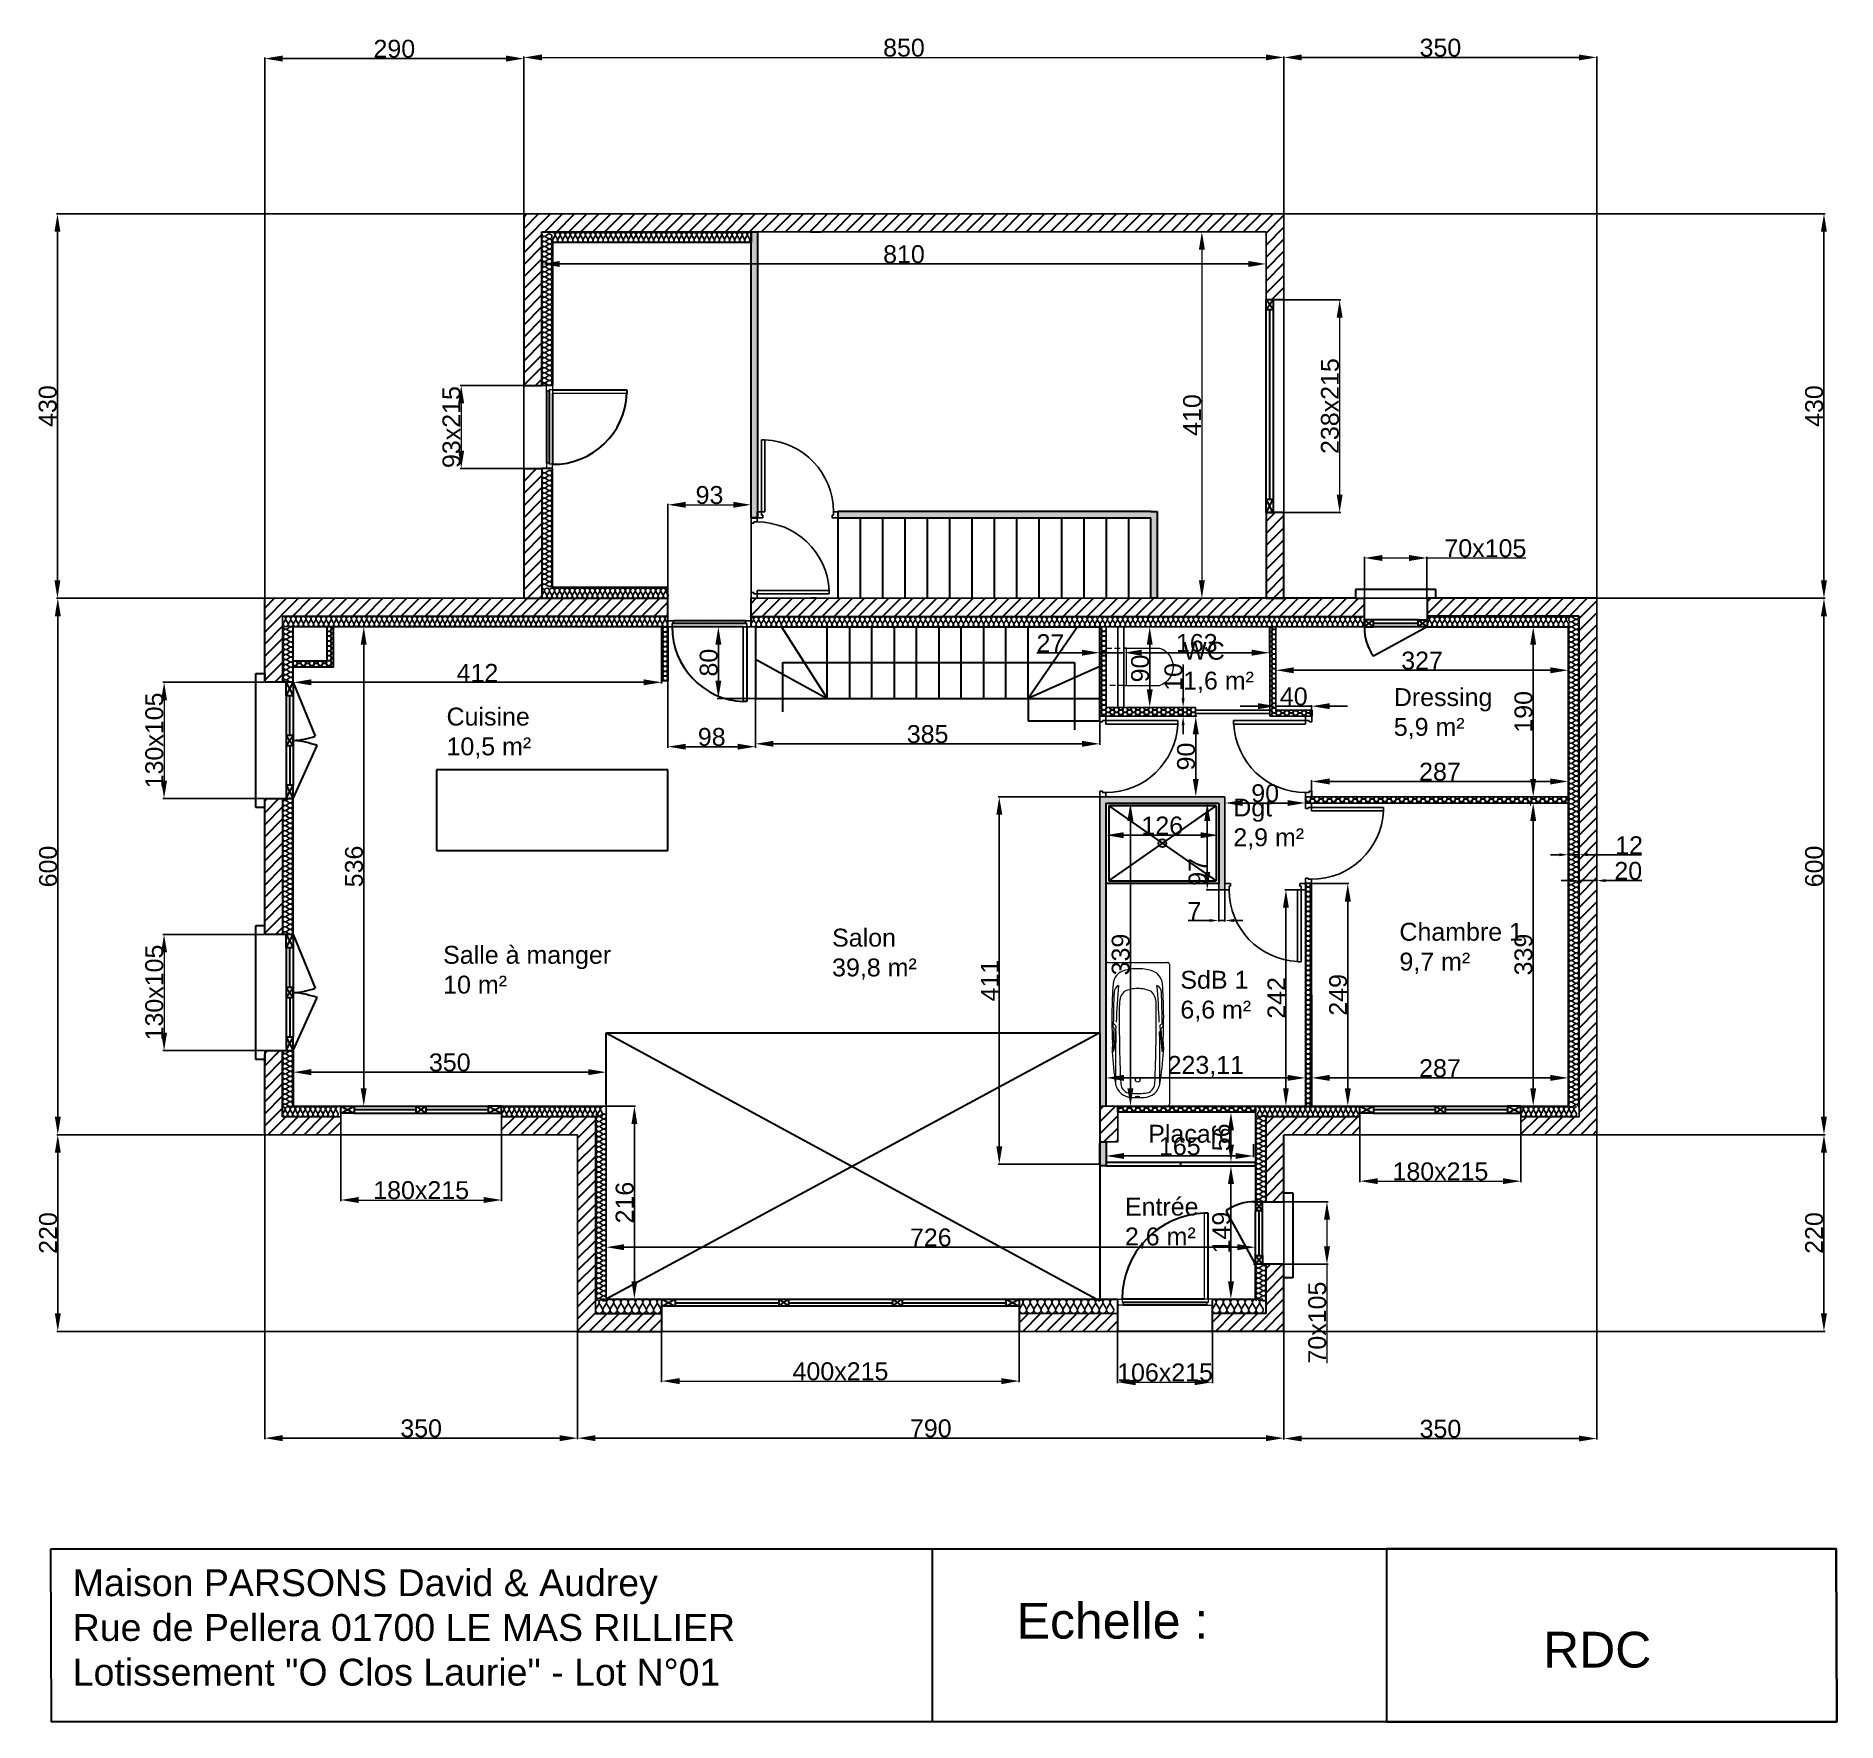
# Model space of a CAD drawing. Header units: millimetres. Extents: x -255 to 11976, y -437 to 3955.
# Drawn here: x -255 to 1760, y -437 to 1449 of the extents above.
import ezdxf

# ---------------------------------------------------------------- set-up
doc = ezdxf.new("R2010")
doc.units = ezdxf.units.MM
doc.linetypes.add('INTERROMPU2', pattern=[9.525, 6.35, -3.175])
for name, color, linetype in [('Cloisons', 8, 'Continuous'), ('Cotation', 7, 'Continuous'), ('Escalier', 9, 'Continuous'), ('Isolation', 6, 'Continuous'), ('MenuisInt', 4, 'Continuous'), ('Texte', 7, 'Continuous')]:
    doc.layers.add(name, color=color, linetype=linetype)
for name, color, linetype, lineweight in [('Garage', 253, 'Continuous', 5), ('IlotCentralCuisine', 5, 'Continuous', 5), ('MenuisExt', 140, 'Continuous', 18), ('P-SANITAIRE', 153, 'Continuous', 18), ('VideSurSejour', 7, 'Continuous', 5)]:
    doc.layers.add(name, color=color, linetype=linetype, lineweight=lineweight)
doc.styles.get("Standard").update_dxf_attribs({"font": 'Arial.ttf'})
doc.dimstyles.new('ISO-25', dxfattribs={"dimtxt": 2.5, "dimasz": 2.5, "dimexe": 1.25, "dimexo": 0.625, "dimtad": 1, "dimtxsty": 'Standard', "dimcen": 2.5, "dimadec": 0, "dimazin": 0, "dimtfac": 1, "dimtmove": 0, "dimatfit": 3, "dimfxl": 1, "dimarcsym": 0})
pattern_1 = [(0, (0, 2), (4.7625, 2.7496306), [3.175, -6.35]), (120, (0, 2), (-4.7625, 2.7496307), [3.175, -6.35]), (60, (0, 2), (1e-08, 5.4992613), [-6.35, 3.175])]

msp = doc.modelspace()

# ---------------------------------------------------------------- texts
at = {"lineweight": 30, "attachment_point": 1}
for s, width, heights, insert, char_height in [('Maison PARSONS David & Audrey\\PRue de Pellera 01700 LE MAS RILLIER\\PLotissement "O Clos Laurie" - Lot N°01', 1153.88319, [208.028], (-213.598, -265.918), 30), ('\\pi94.665;Echelle :', 393.42323, [105.614], (747.492, -303.397), 40), ('\\pi139.69;RDC', 393.42323, [105.614], (1291.258, -335.782), 40)]:
    msp.add_mtext_dynamic_manual_height_columns(s, width=width, gutter_width=12.5, heights=heights, dxfattribs=dict(at, insert=insert, char_height=char_height))
at = {"layer": 'Texte', "lineweight": 30, "char_height": 20, "attachment_point": 1}
for s, width, heights, insert in [('WC\\P1,6 m²', 95.84335, [100.171], (1028.365, 771.553)), ('Dressing\\P5,9 m²', 143.12416, [84.434], (1263.993, 719.786)), ('Cuisine\\P10,5 m²', 104.01035, [70.47], (204.495, 697.974)), ('Dgt\\P2,9 m²', 91.78901, [92.603], (1084.45, 596.308)), ('Salon\\P39,8 m²', 110.53463, [62.705], (635.723, 450.721)), ('Chambre 1\\P9,7 m²', 204.91293, [90.442], (1270.267, 457.253)), ('Salle à manger\\P10 m²', 243.60024, [67.432], (200.704, 431.491)), ('SdB 1\\P6,6 m²', 147.27048, [110.296], (1025.264, 403.587)), ('Placard', 204.08935, [0], (989.288, 231.332)), ('Entrée\\P2,6 m²', 110.53463, [62.705], (963.237, 149.806))]:
    msp.add_mtext_dynamic_manual_height_columns(s, width=width, gutter_width=12.5, heights=heights, dxfattribs=dict(at, insert=insert))

# ---------------------------------------------------------------- blocks, each defined once
blk = doc.blocks.new('Wc chasse integree')
for p, q in [((-21, 20), (-21, 60.3)), ((21, 20), (21, 59.8))]:
    blk.add_line(p, q)
blk.add_lwpolyline([(-21, 20), (-21, 22.8), (21, 22.8), (21, 20)], close=True)
at = {"linetype": 'INTERROMPU2'}
blk.add_lwpolyline([(-21, 20), (-21, 0), (21, 0), (21, 20)], close=True, dxfattribs=at)
blk.add_arc((-0.1, 52.6), 22.3, 18.9464, 159.6936)
blk = doc.blocks.new('*U10')
at = {"flags": 128}
for points in [[(0, 1, -0.505863), (0.24, 0.68), (0.01, 0.32, 1.322645), (0.49, 0.32), (0.26, 0.68, -0.505863), (0.5, 1)], [(0.5, 1, -0.505863), (0.74, 0.68), (0.51, 0.32, 1.322645), (0.99, 0.32), (0.76, 0.68, -0.505863), (1, 1)], [(1, 1, -0.505863), (1.24, 0.68), (1.01, 0.32, 1.322645), (1.49, 0.32), (1.26, 0.68, -0.505863), (1.5, 1)], [(1.5, 1, -0.505863), (1.74, 0.68), (1.51, 0.32, 1.322645), (1.99, 0.32), (1.76, 0.68, -0.505863), (2, 1)], [(2, 1, -0.505863), (2.24, 0.68), (2.01, 0.32, 1.322645), (2.49, 0.32), (2.26, 0.68, -0.505863), (2.5, 1)], [(2.5, 1, -0.505863), (2.74, 0.68), (2.51, 0.32, 1.322645), (2.99, 0.32), (2.76, 0.68, -0.505863), (3, 1)], [(3, 1, -0.505863), (3.24, 0.68), (3.01, 0.32, 1.322645), (3.49, 0.32), (3.26, 0.68, -0.505863), (3.5, 1)], [(3.5, 1, -0.505863), (3.74, 0.68), (3.51, 0.32, 1.322645), (3.99, 0.32), (3.76, 0.68, -0.505863), (4, 1)], [(4, 1, -0.505863), (4.24, 0.68), (4.01, 0.32, 1.322645), (4.49, 0.32), (4.26, 0.68, -0.505863), (4.5, 1)], [(4.5, 1, -0.505863), (4.74, 0.68), (4.51, 0.32, 1.322645), (4.99, 0.32), (4.76, 0.68, -0.505863), (5, 1)], [(5, 1, -0.505863), (5.24, 0.68), (5.01, 0.32, 1.322645), (5.49, 0.32), (5.26, 0.68, -0.505863), (5.5, 1)]]:
    blk.add_lwpolyline(points, format="xyb", dxfattribs=at)
blk = doc.blocks.new('*U14')
at = {"flags": 128}
for points in [[(0, 1, -0.505863), (0.24, 0.68), (0.01, 0.32, 1.322645), (0.49, 0.32), (0.26, 0.68, -0.505863), (0.5, 1)], [(0.5, 1, -0.505863), (0.74, 0.68), (0.51, 0.32, 1.322645), (0.99, 0.32), (0.76, 0.68, -0.505863), (1, 1)], [(1, 1, -0.505863), (1.24, 0.68), (1.01, 0.32, 1.322645), (1.49, 0.32), (1.26, 0.68, -0.505863), (1.5, 1)], [(1.5, 1, -0.505863), (1.74, 0.68), (1.51, 0.32, 1.322645), (1.99, 0.32), (1.76, 0.68, -0.505863), (2, 1)], [(2, 1, -0.505863), (2.24, 0.68), (2.01, 0.32, 1.322645), (2.49, 0.32), (2.26, 0.68, -0.505863), (2.5, 1)], [(2.5, 1, -0.505863), (2.74, 0.68), (2.51, 0.32, 1.322645), (2.99, 0.32), (2.76, 0.68, -0.505863), (3, 1)], [(3, 1, -0.505863), (3.24, 0.68), (3.01, 0.32, 1.322645), (3.49, 0.32), (3.26, 0.68, -0.505863), (3.5, 1)], [(3.5, 1, -0.505863), (3.74, 0.68), (3.51, 0.32, 1.322645), (3.99, 0.32), (3.76, 0.68, -0.505863), (4, 1)], [(4, 1, -0.505863), (4.24, 0.68), (4.01, 0.32, 1.322645), (4.49, 0.32), (4.26, 0.68, -0.505863), (4.5, 1)], [(4.5, 1, -0.505863), (4.74, 0.68), (4.51, 0.32, 1.322645), (4.99, 0.32), (4.76, 0.68, -0.505863), (5, 1)], [(5, 1, -0.505863), (5.24, 0.68), (5.01, 0.32, 1.322645), (5.49, 0.32), (5.26, 0.68, -0.505863), (5.5, 1)], [(5.5, 1, -0.505863), (5.74, 0.68), (5.51, 0.32, 1.322645), (5.99, 0.32), (5.76, 0.68, -0.505863), (6, 1)], [(6, 1, -0.505863), (6.24, 0.68), (6.01, 0.32, 1.322645), (6.49, 0.32), (6.26, 0.68, -0.505863), (6.5, 1)], [(6.5, 1, -0.505863), (6.74, 0.68), (6.51, 0.32, 1.322645), (6.99, 0.32), (6.76, 0.68, -0.505863), (7, 1)], [(7, 1, -0.505863), (7.24, 0.68), (7.01, 0.32, 1.322645), (7.49, 0.32), (7.26, 0.68, -0.505863), (7.5, 1)], [(7.5, 1, -0.505863), (7.74, 0.68), (7.51, 0.32, 1.322645), (7.99, 0.32), (7.76, 0.68, -0.505863), (8, 1)], [(8, 1, -0.505863), (8.24, 0.68), (8.01, 0.32, 1.322645), (8.49, 0.32), (8.26, 0.68, -0.505863), (8.5, 1)], [(8.5, 1, -0.505863), (8.74, 0.68), (8.51, 0.32, 1.322645), (8.99, 0.32), (8.76, 0.68, -0.505863), (9, 1)], [(9, 1, -0.505863), (9.24, 0.68), (9.01, 0.32, 1.322645), (9.49, 0.32), (9.26, 0.68, -0.505863), (9.5, 1)], [(9.5, 1, -0.505863), (9.74, 0.68), (9.51, 0.32, 1.322645), (9.99, 0.32), (9.76, 0.68, -0.505863), (10, 1)], [(10, 1, -0.505863), (10.24, 0.68), (10.01, 0.32, 1.322645), (10.49, 0.32), (10.26, 0.68, -0.505863), (10.5, 1)], [(10.5, 1, -0.505863), (10.74, 0.68), (10.51, 0.32, 1.322645), (10.99, 0.32), (10.76, 0.68, -0.505863), (11, 1)], [(11, 1, -0.505863), (11.24, 0.68), (11.01, 0.32, 1.322645), (11.49, 0.32), (11.26, 0.68, -0.505863), (11.5, 1)], [(11.5, 1, -0.505863), (11.74, 0.68), (11.51, 0.32, 1.322645), (11.99, 0.32), (11.76, 0.68, -0.505863), (12, 1)], [(12, 1, -0.505863), (12.24, 0.68), (12.01, 0.32, 1.322645), (12.49, 0.32), (12.26, 0.68, -0.505863), (12.5, 1)], [(12.5, 1, -0.505863), (12.74, 0.68), (12.51, 0.32, 1.322645), (12.99, 0.32), (12.76, 0.68, -0.505863), (13, 1)], [(13, 1, -0.505863), (13.24, 0.68), (13.01, 0.32, 1.322645), (13.49, 0.32), (13.26, 0.68, -0.505863), (13.5, 1)], [(13.5, 1, -0.505863), (13.74, 0.68), (13.51, 0.32, 1.322645), (13.99, 0.32), (13.76, 0.68, -0.505863), (14, 1)], [(14, 1, -0.505863), (14.24, 0.68), (14.01, 0.32, 1.322645), (14.49, 0.32), (14.26, 0.68, -0.505863), (14.5, 1)], [(14.5, 1, -0.505863), (14.74, 0.68), (14.51, 0.32, 1.322645), (14.99, 0.32), (14.76, 0.68, -0.505863), (15, 1)], [(15, 1, -0.505863), (15.24, 0.68), (15.01, 0.32, 1.322645), (15.49, 0.32), (15.26, 0.68, -0.505863), (15.5, 1)], [(15.5, 1, -0.505863), (15.74, 0.68), (15.51, 0.32, 1.322645), (15.99, 0.32), (15.76, 0.68, -0.505863), (16, 1)], [(16, 1, -0.505863), (16.24, 0.68), (16.01, 0.32, 1.322645), (16.49, 0.32), (16.26, 0.68, -0.505863), (16.5, 1)], [(16.5, 1, -0.505863), (16.74, 0.68), (16.51, 0.32, 1.322645), (16.99, 0.32), (16.76, 0.68, -0.505863), (17, 1)], [(17, 1, -0.505863), (17.24, 0.68), (17.01, 0.32, 1.322645), (17.49, 0.32), (17.26, 0.68, -0.505863), (17.5, 1)], [(17.5, 1, -0.505863), (17.74, 0.68), (17.51, 0.32, 1.322645), (17.99, 0.32), (17.76, 0.68, -0.505863), (18, 1)], [(18, 1, -0.505863), (18.24, 0.68), (18.01, 0.32, 1.322645), (18.49, 0.32), (18.26, 0.68, -0.505863), (18.5, 1)]]:
    blk.add_lwpolyline(points, format="xyb", dxfattribs=at)
blk = doc.blocks.new('*D25')
at = {"layer": 'Cotation', "color": 0, "lineweight": -2, "transparency": 16777216}
for p, q in [((311.1, 1229.7), (311.1, 1193)), ((1121.1, 1229.7), (1121.1, 1193)), ((331.1, 1194.3), (1101.1, 1194.3))]:
    blk.add_line(p, q, dxfattribs=at)
at = {"layer": 'Cotation', "color": 0, "lineweight": 30, "transparency": 16777216}
for points in [[(331.1, 1197.6), (331.1, 1190.9), (311.1, 1194.3)], [(1101.1, 1197.6), (1101.1, 1190.9), (1121.1, 1194.3)]]:
    blk.add_solid(points, dxfattribs=at)
at = {"layer": 'Defpoints', "color": 0, "lineweight": 30, "transparency": 16777216}
for p in [(311.1, 1230.3), (1121.1, 1230.3), (1121.1, 1194.3)]:
    blk.add_point(p, dxfattribs=at)
at = {"layer": 'Cotation', "color": 0, "lineweight": 30, "transparency": 16777216, "insert": (716.1, 1205.1), "char_height": 20, "attachment_point": 5}
blk.add_mtext('810', dxfattribs=at)
blk = doc.blocks.new('*D26')
at = {"layer": 'Cotation', "color": 0, "lineweight": -2, "transparency": 16777216}
for p, q in [((290.5, 1250.3), (-231.9, 1250.3)), ((-230.7, 1230.3), (-230.7, 840.3)), ((290.5, 820.3), (-231.9, 820.3))]:
    blk.add_line(p, q, dxfattribs=at)
at = {"layer": 'Cotation', "color": 0, "lineweight": 30, "transparency": 16777216}
for points in [[(-234, 1230.3), (-227.4, 1230.3), (-230.7, 1250.3)], [(-234, 840.3), (-227.4, 840.3), (-230.7, 820.3)]]:
    blk.add_solid(points, dxfattribs=at)
at = {"layer": 'Defpoints', "color": 0, "lineweight": 30, "transparency": 16777216}
for p in [(291.1, 1250.3), (-230.7, 820.3), (291.1, 820.3)]:
    blk.add_point(p, dxfattribs=at)
at = {"layer": 'Cotation', "color": 0, "lineweight": 30, "transparency": 16777216, "insert": (-241.5, 1035.3), "char_height": 20, "attachment_point": 5, "rotation": 90}
blk.add_mtext('430', dxfattribs=at)
blk = doc.blocks.new('*D27')
at = {"layer": 'Cotation', "color": 0, "lineweight": -2, "transparency": 16777216}
for p, q in [((0.5, 820.3), (-231.5, 820.3)), ((-230.3, 800.3), (-230.3, 240.3)), ((0.5, 220.3), (-231.5, 220.3))]:
    blk.add_line(p, q, dxfattribs=at)
at = {"layer": 'Cotation', "color": 0, "lineweight": 30, "transparency": 16777216}
for points in [[(-233.6, 800.3), (-226.9, 800.3), (-230.3, 820.3)], [(-233.6, 240.3), (-226.9, 240.3), (-230.3, 220.3)]]:
    blk.add_solid(points, dxfattribs=at)
at = {"layer": 'Defpoints', "color": 0, "lineweight": 30, "transparency": 16777216}
for p in [(1.1, 820.3), (-230.3, 220.3), (1.1, 220.3)]:
    blk.add_point(p, dxfattribs=at)
at = {"layer": 'Cotation', "color": 0, "lineweight": 30, "transparency": 16777216, "insert": (-241.1, 520.3), "char_height": 20, "attachment_point": 5, "rotation": 90}
blk.add_mtext('600', dxfattribs=at)
blk = doc.blocks.new('*D28')
at = {"layer": 'Cotation', "color": 0, "lineweight": -2, "transparency": 16777216}
for p, q in [((350.5, 220.3), (-231.5, 220.3)), ((-230.3, 20.3), (-230.3, 200.3)), ((350.5, 0.3), (-231.5, 0.3))]:
    blk.add_line(p, q, dxfattribs=at)
at = {"layer": 'Cotation', "color": 0, "lineweight": 30, "transparency": 16777216}
for points in [[(-233.6, 200.3), (-226.9, 200.3), (-230.3, 220.3)], [(-233.6, 20.3), (-226.9, 20.3), (-230.3, 0.3)]]:
    blk.add_solid(points, dxfattribs=at)
at = {"layer": 'Defpoints', "color": 0, "lineweight": 30, "transparency": 16777216}
for p in [(-230.3, 220.3), (351.1, 220.3), (351.1, 0.3)]:
    blk.add_point(p, dxfattribs=at)
at = {"layer": 'Cotation', "color": 0, "lineweight": 30, "transparency": 16777216, "insert": (-241.1, 110.3), "char_height": 20, "attachment_point": 5, "rotation": 90}
blk.add_mtext('220', dxfattribs=at)
blk = doc.blocks.new('*D29')
at = {"layer": 'Cotation', "color": 0, "lineweight": -2, "transparency": 16777216}
for p, q in [((1.1, 820.9), (1.1, 1425.3)), ((271.1, 1424), (21.1, 1424)), ((291.1, 820.9), (291.1, 1425.3))]:
    blk.add_line(p, q, dxfattribs=at)
at = {"layer": 'Cotation', "color": 0, "lineweight": 30, "transparency": 16777216}
for points in [[(21.1, 1427.4), (21.1, 1420.7), (1.1, 1424)], [(271.1, 1427.4), (271.1, 1420.7), (291.1, 1424)]]:
    blk.add_solid(points, dxfattribs=at)
at = {"layer": 'Defpoints', "color": 0, "lineweight": 30, "transparency": 16777216}
for p in [(1.1, 1424), (1.1, 820.3), (291.1, 820.3)]:
    blk.add_point(p, dxfattribs=at)
at = {"layer": 'Cotation', "color": 0, "lineweight": 30, "transparency": 16777216, "insert": (146.1, 1434.9), "char_height": 20, "attachment_point": 5}
blk.add_mtext('290', dxfattribs=at)
blk = doc.blocks.new('*D30')
at = {"layer": 'Cotation', "color": 0, "lineweight": -2, "transparency": 16777216}
for p, q in [((1141.1, 820.9), (1141.1, 1426.5)), ((1161.1, 1425.3), (1471.1, 1425.3)), ((1491.1, 820.9), (1491.1, 1426.5))]:
    blk.add_line(p, q, dxfattribs=at)
at = {"layer": 'Cotation', "color": 0, "lineweight": 30, "transparency": 16777216}
for points in [[(1161.1, 1428.6), (1161.1, 1422), (1141.1, 1425.3)], [(1471.1, 1428.6), (1471.1, 1422), (1491.1, 1425.3)]]:
    blk.add_solid(points, dxfattribs=at)
at = {"layer": 'Defpoints', "color": 0, "lineweight": 30, "transparency": 16777216}
for p in [(1491.1, 1425.3), (1141.1, 820.3), (1491.1, 820.3)]:
    blk.add_point(p, dxfattribs=at)
at = {"layer": 'Cotation', "color": 0, "lineweight": 30, "transparency": 16777216, "insert": (1316.1, 1436.1), "char_height": 20, "attachment_point": 5}
blk.add_mtext('350', dxfattribs=at)
blk = doc.blocks.new('*D31')
at = {"layer": 'Cotation', "color": 0, "lineweight": -2, "transparency": 16777216}
for p, q in [((1.1, 219.7), (1.1, -120.4)), ((351.1, 219.7), (351.1, -120.4)), ((21.1, -119.2), (331.1, -119.2))]:
    blk.add_line(p, q, dxfattribs=at)
at = {"layer": 'Cotation', "color": 0, "lineweight": 30, "transparency": 16777216}
for points in [[(21.1, -115.8), (21.1, -122.5), (1.1, -119.2)], [(331.1, -115.8), (331.1, -122.5), (351.1, -119.2)]]:
    blk.add_solid(points, dxfattribs=at)
at = {"layer": 'Defpoints', "color": 0, "lineweight": 30, "transparency": 16777216}
for p in [(1.1, 220.3), (351.1, 220.3), (351.1, -119.2)]:
    blk.add_point(p, dxfattribs=at)
at = {"layer": 'Cotation', "color": 0, "lineweight": 30, "transparency": 16777216, "insert": (176.1, -108.3), "char_height": 20, "attachment_point": 5}
blk.add_mtext('350', dxfattribs=at)
blk = doc.blocks.new('*D32')
at = {"layer": 'Cotation', "color": 0, "lineweight": -2, "transparency": 16777216}
for p, q in [((351.1, -0.3), (351.1, -120.4)), ((1141.1, -0.3), (1141.1, -120.4)), ((371.1, -119.2), (1121.1, -119.2))]:
    blk.add_line(p, q, dxfattribs=at)
at = {"layer": 'Cotation', "color": 0, "lineweight": 30, "transparency": 16777216}
for points in [[(371.1, -115.8), (371.1, -122.5), (351.1, -119.2)], [(1121.1, -115.8), (1121.1, -122.5), (1141.1, -119.2)]]:
    blk.add_solid(points, dxfattribs=at)
at = {"layer": 'Defpoints', "color": 0, "lineweight": 30, "transparency": 16777216}
for p in [(351.1, 0.3), (1141.1, 0.3), (1141.1, -119.2)]:
    blk.add_point(p, dxfattribs=at)
at = {"layer": 'Cotation', "color": 0, "lineweight": 30, "transparency": 16777216, "insert": (746.1, -108.3), "char_height": 20, "attachment_point": 5}
blk.add_mtext('790', dxfattribs=at)
blk = doc.blocks.new('*D33')
at = {"layer": 'Cotation', "color": 0, "lineweight": -2, "transparency": 16777216}
for p, q in [((1141.1, 219.7), (1141.1, -120.8)), ((1491.1, 219.7), (1491.1, -120.8)), ((1161.1, -119.6), (1471.1, -119.6))]:
    blk.add_line(p, q, dxfattribs=at)
at = {"layer": 'Cotation', "color": 0, "lineweight": 30, "transparency": 16777216}
for points in [[(1161.1, -116.3), (1161.1, -122.9), (1141.1, -119.6)], [(1471.1, -116.3), (1471.1, -122.9), (1491.1, -119.6)]]:
    blk.add_solid(points, dxfattribs=at)
at = {"layer": 'Defpoints', "color": 0, "lineweight": 30, "transparency": 16777216}
for p in [(1141.1, 220.3), (1491.1, 220.3), (1491.1, -119.6)]:
    blk.add_point(p, dxfattribs=at)
at = {"layer": 'Cotation', "color": 0, "lineweight": 30, "transparency": 16777216, "insert": (1316.1, -108.8), "char_height": 20, "attachment_point": 5}
blk.add_mtext('350', dxfattribs=at)
blk = doc.blocks.new('*D34')
at = {"layer": 'Cotation', "color": 0, "lineweight": -2, "transparency": 16777216}
for p, q in [((1141.8, 1250.3), (1746.3, 1250.3)), ((1745.1, 1230.3), (1745.1, 840.3)), ((1141.8, 820.3), (1746.3, 820.3))]:
    blk.add_line(p, q, dxfattribs=at)
at = {"layer": 'Cotation', "color": 0, "lineweight": 30, "transparency": 16777216}
for points in [[(1741.7, 1230.3), (1748.4, 1230.3), (1745.1, 1250.3)], [(1741.7, 840.3), (1748.4, 840.3), (1745.1, 820.3)]]:
    blk.add_solid(points, dxfattribs=at)
at = {"layer": 'Defpoints', "color": 0, "lineweight": 30, "transparency": 16777216}
for p in [(1141.1, 1250.3), (1141.1, 820.3), (1745.1, 820.3)]:
    blk.add_point(p, dxfattribs=at)
at = {"layer": 'Cotation', "color": 0, "lineweight": 30, "transparency": 16777216, "insert": (1734.2, 1035.3), "char_height": 20, "attachment_point": 5, "rotation": 90}
blk.add_mtext('430', dxfattribs=at)
blk = doc.blocks.new('*D35')
at = {"layer": 'Cotation', "color": 0, "lineweight": -2, "transparency": 16777216}
for p, q in [((1491.8, 820.3), (1746.3, 820.3)), ((1745.1, 800.3), (1745.1, 240.3)), ((1491.8, 220.3), (1746.3, 220.3))]:
    blk.add_line(p, q, dxfattribs=at)
at = {"layer": 'Cotation', "color": 0, "lineweight": 30, "transparency": 16777216}
for points in [[(1741.7, 800.3), (1748.4, 800.3), (1745.1, 820.3)], [(1741.7, 240.3), (1748.4, 240.3), (1745.1, 220.3)]]:
    blk.add_solid(points, dxfattribs=at)
at = {"layer": 'Defpoints', "color": 0, "lineweight": 30, "transparency": 16777216}
for p in [(1491.1, 820.3), (1491.1, 220.3), (1745.1, 220.3)]:
    blk.add_point(p, dxfattribs=at)
at = {"layer": 'Cotation', "color": 0, "lineweight": 30, "transparency": 16777216, "insert": (1734.2, 520.3), "char_height": 20, "attachment_point": 5, "rotation": 90}
blk.add_mtext('600', dxfattribs=at)
blk = doc.blocks.new('*D36')
at = {"layer": 'Cotation', "color": 0, "lineweight": -2, "transparency": 16777216}
for p, q in [((1141.8, 220.3), (1746.3, 220.3)), ((1745.1, 200.3), (1745.1, 20.3)), ((1141.8, 0.3), (1746.3, 0.3))]:
    blk.add_line(p, q, dxfattribs=at)
at = {"layer": 'Cotation', "color": 0, "lineweight": 30, "transparency": 16777216}
for points in [[(1741.7, 200.3), (1748.4, 200.3), (1745.1, 220.3)], [(1741.7, 20.3), (1748.4, 20.3), (1745.1, 0.3)]]:
    blk.add_solid(points, dxfattribs=at)
at = {"layer": 'Defpoints', "color": 0, "lineweight": 30, "transparency": 16777216}
for p in [(1141.1, 220.3), (1141.1, 0.3), (1745.1, 0.3)]:
    blk.add_point(p, dxfattribs=at)
at = {"layer": 'Cotation', "color": 0, "lineweight": 30, "transparency": 16777216, "insert": (1734.2, 110.3), "char_height": 20, "attachment_point": 5, "rotation": 90}
blk.add_mtext('220', dxfattribs=at)
blk = doc.blocks.new('*D37')
at = {"layer": 'Cotation', "color": 0, "lineweight": -2, "transparency": 16777216}
for p, q in [((1120.5, 1230.3), (1048.1, 1230.3)), ((1120.5, 820.3), (1048.1, 820.3))]:
    blk.add_line(p, q, dxfattribs=at)
at = {"layer": 'Cotation', "color": 0, "lineweight": 13, "transparency": 16777216}
blk.add_line((1049.3, 1210.3), (1049.3, 840.3), dxfattribs=at)
at = {"layer": 'Cotation', "color": 0, "lineweight": 30, "transparency": 16777216}
for points in [[(1046, 1210.3), (1052.7, 1210.3), (1049.3, 1230.3)], [(1046, 840.3), (1052.7, 840.3), (1049.3, 820.3)]]:
    blk.add_solid(points, dxfattribs=at)
at = {"layer": 'Defpoints', "color": 0, "lineweight": 30, "transparency": 16777216}
for p in [(1121.1, 1230.3), (1049.3, 820.3), (1121.1, 820.3)]:
    blk.add_point(p, dxfattribs=at)
at = {"layer": 'Cotation', "color": 0, "lineweight": 30, "transparency": 16777216, "insert": (1038.5, 1025.3), "char_height": 20, "attachment_point": 5, "rotation": 90}
blk.add_mtext('410', dxfattribs=at)
blk = doc.blocks.new('*D38')
at = {"layer": 'Cotation', "color": 0, "lineweight": -2, "transparency": 16777216}
for p, q in [((1141.8, 1154.3), (1204.7, 1154.3)), ((1141.8, 916.3), (1204.7, 916.3))]:
    blk.add_line(p, q, dxfattribs=at)
at = {"layer": 'Cotation', "color": 0, "lineweight": 9, "transparency": 16777216}
blk.add_line((1203.4, 1134.3), (1203.4, 936.3), dxfattribs=at)
at = {"layer": 'Cotation', "color": 0, "lineweight": 30, "transparency": 16777216}
for points in [[(1200.1, 1134.3), (1206.7, 1134.3), (1203.4, 1154.3)], [(1200.1, 936.3), (1206.7, 936.3), (1203.4, 916.3)]]:
    blk.add_solid(points, dxfattribs=at)
at = {"layer": 'Defpoints', "color": 0, "lineweight": 30, "transparency": 16777216}
for p in [(1141.1, 1154.3), (1141.1, 916.3), (1203.4, 916.3)]:
    blk.add_point(p, dxfattribs=at)
at = {"layer": 'Cotation', "color": 0, "lineweight": 30, "transparency": 16777216, "insert": (1192.6, 1035.3), "char_height": 20, "attachment_point": 5, "rotation": 90}
blk.add_mtext('238x215', dxfattribs=at)
blk = doc.blocks.new('*D39')
at = {"layer": 'Cotation', "color": 0, "lineweight": -2, "transparency": 16777216}
for p, q in [((290.5, 1058.3), (219.6, 1058.3)), ((290.5, 965.3), (219.6, 965.3))]:
    blk.add_line(p, q, dxfattribs=at)
at = {"layer": 'Cotation', "color": 0, "lineweight": 9, "transparency": 16777216}
blk.add_line((220.9, 1038.3), (220.9, 985.3), dxfattribs=at)
at = {"layer": 'Cotation', "color": 0, "lineweight": 30, "transparency": 16777216}
for points in [[(217.6, 1038.3), (224.2, 1038.3), (220.9, 1058.3)], [(217.6, 985.3), (224.2, 985.3), (220.9, 965.3)]]:
    blk.add_solid(points, dxfattribs=at)
at = {"layer": 'Defpoints', "color": 0, "lineweight": 30, "transparency": 16777216}
for p in [(291.1, 1058.3), (220.9, 965.3), (291.1, 965.3)]:
    blk.add_point(p, dxfattribs=at)
at = {"layer": 'Cotation', "color": 0, "lineweight": 30, "transparency": 16777216, "insert": (210.1, 1011.8), "char_height": 20, "attachment_point": 5, "rotation": 90}
blk.add_mtext('93x215', dxfattribs=at)
blk = doc.blocks.new('*D40')
at = {"layer": 'Cotation', "color": 0, "lineweight": -2, "transparency": 16777216}
for p, q in [((452.1, 820.9), (452.1, 926.1)), ((545.1, 820.9), (545.1, 926.1))]:
    blk.add_line(p, q, dxfattribs=at)
at = {"layer": 'Cotation', "color": 0, "lineweight": 9, "transparency": 16777216}
blk.add_line((472.1, 924.9), (525.1, 924.9), dxfattribs=at)
at = {"layer": 'Cotation', "color": 0, "lineweight": 30, "transparency": 16777216}
for points in [[(472.1, 928.2), (472.1, 921.5), (452.1, 924.9)], [(525.1, 928.2), (525.1, 921.5), (545.1, 924.9)]]:
    blk.add_solid(points, dxfattribs=at)
at = {"layer": 'Defpoints', "color": 0, "lineweight": 30, "transparency": 16777216}
for p in [(545.1, 924.9), (452.1, 820.3), (545.1, 820.3)]:
    blk.add_point(p, dxfattribs=at)
at = {"layer": 'Cotation', "color": 0, "lineweight": 30, "transparency": 16777216, "insert": (498.6, 935.7), "char_height": 20, "attachment_point": 5}
blk.add_mtext('93', dxfattribs=at)
blk = doc.blocks.new('*D41')
at = {"layer": 'Cotation', "color": 0, "lineweight": -2, "transparency": 16777216}
for p, q in [((0.5, 726.3), (-112.7, 726.3)), ((0.5, 596.3), (-112.7, 596.3))]:
    blk.add_line(p, q, dxfattribs=at)
at = {"layer": 'Cotation', "color": 0, "lineweight": 9, "transparency": 16777216}
blk.add_line((-111.4, 706.3), (-111.4, 616.3), dxfattribs=at)
at = {"layer": 'Cotation', "color": 0, "lineweight": 30, "transparency": 16777216}
for points in [[(-114.8, 706.3), (-108.1, 706.3), (-111.4, 726.3)], [(-114.8, 616.3), (-108.1, 616.3), (-111.4, 596.3)]]:
    blk.add_solid(points, dxfattribs=at)
at = {"layer": 'Defpoints', "color": 0, "lineweight": 30, "transparency": 16777216}
for p in [(1.1, 726.3), (-111.4, 596.3), (1.1, 596.3)]:
    blk.add_point(p, dxfattribs=at)
at = {"layer": 'Cotation', "color": 0, "lineweight": 30, "transparency": 16777216, "insert": (-122.3, 661.3), "char_height": 20, "attachment_point": 5, "rotation": 90}
blk.add_mtext('130x105', dxfattribs=at)
blk = doc.blocks.new('*D42')
at = {"layer": 'Cotation', "color": 0, "lineweight": -2, "transparency": 16777216}
for p, q in [((0.5, 444.3), (-112.7, 444.3)), ((0.5, 314.3), (-112.7, 314.3))]:
    blk.add_line(p, q, dxfattribs=at)
at = {"layer": 'Cotation', "color": 0, "lineweight": 9, "transparency": 16777216}
blk.add_line((-111.4, 424.3), (-111.4, 334.3), dxfattribs=at)
at = {"layer": 'Cotation', "color": 0, "lineweight": 30, "transparency": 16777216}
for points in [[(-114.8, 424.3), (-108.1, 424.3), (-111.4, 444.3)], [(-114.8, 334.3), (-108.1, 334.3), (-111.4, 314.3)]]:
    blk.add_solid(points, dxfattribs=at)
at = {"layer": 'Defpoints', "color": 0, "lineweight": 30, "transparency": 16777216}
for p in [(1.1, 444.3), (-111.4, 314.3), (1.1, 314.3)]:
    blk.add_point(p, dxfattribs=at)
at = {"layer": 'Cotation', "color": 0, "lineweight": 30, "transparency": 16777216, "insert": (-122.3, 379.3), "char_height": 20, "attachment_point": 5, "rotation": 90}
blk.add_mtext('130x105', dxfattribs=at)
blk = doc.blocks.new('*D43')
at = {"layer": 'Cotation', "color": 0, "lineweight": -2, "transparency": 16777216}
for p, q in [((86.1, 219.7), (86.1, 146)), ((266.1, 219.7), (266.1, 146))]:
    blk.add_line(p, q, dxfattribs=at)
at = {"layer": 'Cotation', "color": 0, "lineweight": 9, "transparency": 16777216}
blk.add_line((106.1, 147.2), (246.1, 147.2), dxfattribs=at)
at = {"layer": 'Cotation', "color": 0, "lineweight": 30, "transparency": 16777216}
for points in [[(106.1, 150.6), (106.1, 143.9), (86.1, 147.2)], [(246.1, 150.6), (246.1, 143.9), (266.1, 147.2)]]:
    blk.add_solid(points, dxfattribs=at)
at = {"layer": 'Defpoints', "color": 0, "lineweight": 30, "transparency": 16777216}
for p in [(86.1, 220.3), (266.1, 220.3), (266.1, 147.2)]:
    blk.add_point(p, dxfattribs=at)
at = {"layer": 'Cotation', "color": 0, "lineweight": 30, "transparency": 16777216, "insert": (176.1, 158.1), "char_height": 20, "attachment_point": 5}
blk.add_mtext('180x215', dxfattribs=at)
blk = doc.blocks.new('*D44')
at = {"layer": 'Cotation', "color": 0, "lineweight": -2, "transparency": 16777216}
for p, q in [((445.1, -0.3), (445.1, -56.6)), ((845.1, -0.3), (845.1, -56.6))]:
    blk.add_line(p, q, dxfattribs=at)
at = {"layer": 'Cotation', "color": 0, "lineweight": 9, "transparency": 16777216}
blk.add_line((465.1, -55.3), (825.1, -55.3), dxfattribs=at)
at = {"layer": 'Cotation', "color": 0, "lineweight": 30, "transparency": 16777216}
for points in [[(465.1, -52), (465.1, -58.7), (445.1, -55.3)], [(825.1, -52), (825.1, -58.7), (845.1, -55.3)]]:
    blk.add_solid(points, dxfattribs=at)
at = {"layer": 'Defpoints', "color": 0, "lineweight": 30, "transparency": 16777216}
for p in [(445.1, 0.3), (845.1, 0.3), (845.1, -55.3)]:
    blk.add_point(p, dxfattribs=at)
at = {"layer": 'Cotation', "color": 0, "lineweight": 30, "transparency": 16777216, "insert": (645.1, -44.5), "char_height": 20, "attachment_point": 5}
blk.add_mtext('400x215', dxfattribs=at)
blk = doc.blocks.new('*D45')
at = {"layer": 'Cotation', "color": 0, "lineweight": -2, "transparency": 16777216}
for p, q in [((955.1, -0.3), (955.1, -57.8)), ((1061.1, -0.3), (1061.1, -57.8))]:
    blk.add_line(p, q, dxfattribs=at)
at = {"layer": 'Cotation', "color": 0, "lineweight": 9, "transparency": 16777216}
blk.add_line((975.1, -56.6), (1041.1, -56.6), dxfattribs=at)
at = {"layer": 'Cotation', "color": 0, "lineweight": 30, "transparency": 16777216}
for points in [[(975.1, -53.3), (975.1, -59.9), (955.1, -56.6)], [(1041.1, -53.3), (1041.1, -59.9), (1061.1, -56.6)]]:
    blk.add_solid(points, dxfattribs=at)
at = {"layer": 'Defpoints', "color": 0, "lineweight": 30, "transparency": 16777216}
for p in [(955.1, 0.3), (1061.1, 0.3), (1061.1, -56.6)]:
    blk.add_point(p, dxfattribs=at)
at = {"layer": 'Cotation', "color": 0, "lineweight": 30, "transparency": 16777216, "insert": (1008.1, -45.8), "char_height": 20, "width": 42.292, "attachment_point": 5}
blk.add_mtext('106x215', dxfattribs=at)
blk = doc.blocks.new('*D46')
at = {"layer": 'Cotation', "color": 0, "lineweight": -2, "transparency": 16777216}
for p, q in [((1141.8, 145.3), (1190.5, 145.3)), ((1141.8, 75.3), (1190.5, 75.3))]:
    blk.add_line(p, q, dxfattribs=at)
at = {"layer": 'Cotation', "color": 0, "lineweight": 9, "transparency": 16777216}
for p, q in [((1189.2, 125.3), (1189.2, 95.3)), ((1189.2, 75.3), (1189.2, -35.2))]:
    blk.add_line(p, q, dxfattribs=at)
at = {"layer": 'Cotation', "color": 0, "lineweight": 30, "transparency": 16777216}
for points in [[(1185.9, 125.3), (1192.6, 125.3), (1189.2, 145.3)], [(1185.9, 95.3), (1192.6, 95.3), (1189.2, 75.3)]]:
    blk.add_solid(points, dxfattribs=at)
at = {"layer": 'Defpoints', "color": 0, "lineweight": 30, "transparency": 16777216}
for p in [(1141.1, 145.3), (1141.1, 75.3), (1189.2, 75.3)]:
    blk.add_point(p, dxfattribs=at)
at = {"layer": 'Cotation', "color": 0, "lineweight": 30, "transparency": 16777216, "insert": (1178.4, 10.1), "char_height": 20, "attachment_point": 5, "rotation": 90}
blk.add_mtext('70x105', dxfattribs=at)
blk = doc.blocks.new('*D47')
at = {"layer": 'Cotation', "color": 0, "lineweight": -2, "transparency": 16777216}
for p, q in [((1226.1, 219.7), (1226.1, 167)), ((1406.1, 219.7), (1406.1, 167))]:
    blk.add_line(p, q, dxfattribs=at)
at = {"layer": 'Cotation', "color": 0, "lineweight": 9, "transparency": 16777216}
blk.add_line((1246.1, 168.3), (1386.1, 168.3), dxfattribs=at)
at = {"layer": 'Cotation', "color": 0, "lineweight": 30, "transparency": 16777216}
for points in [[(1246.1, 171.6), (1246.1, 165), (1226.1, 168.3)], [(1386.1, 171.6), (1386.1, 165), (1406.1, 168.3)]]:
    blk.add_solid(points, dxfattribs=at)
at = {"layer": 'Defpoints', "color": 0, "lineweight": 30, "transparency": 16777216}
for p in [(1226.1, 220.3), (1406.1, 220.3), (1406.1, 168.3)]:
    blk.add_point(p, dxfattribs=at)
at = {"layer": 'Cotation', "color": 0, "lineweight": 30, "transparency": 16777216, "insert": (1316.1, 179.1), "char_height": 20, "attachment_point": 5}
blk.add_mtext('180x215', dxfattribs=at)
blk = doc.blocks.new('*D48')
at = {"layer": 'Cotation', "color": 0, "lineweight": -2, "transparency": 16777216}
for p, q in [((1231.1, 820.9), (1231.1, 866.6)), ((1301.1, 820.9), (1301.1, 866.6))]:
    blk.add_line(p, q, dxfattribs=at)
at = {"layer": 'Cotation', "color": 0, "lineweight": 9, "transparency": 16777216}
for p, q in [((1251.1, 865.4), (1281.1, 865.4)), ((1301.1, 865.4), (1411.6, 865.4))]:
    blk.add_line(p, q, dxfattribs=at)
at = {"layer": 'Cotation', "color": 0, "lineweight": 30, "transparency": 16777216}
for points in [[(1251.1, 868.7), (1251.1, 862), (1231.1, 865.4)], [(1281.1, 868.7), (1281.1, 862), (1301.1, 865.4)]]:
    blk.add_solid(points, dxfattribs=at)
at = {"layer": 'Defpoints', "color": 0, "lineweight": 30, "transparency": 16777216}
for p in [(1301.1, 865.4), (1231.1, 820.3), (1301.1, 820.3)]:
    blk.add_point(p, dxfattribs=at)
at = {"layer": 'Cotation', "color": 0, "lineweight": 30, "transparency": 16777216, "insert": (1366.4, 876.2), "char_height": 20, "attachment_point": 5}
blk.add_mtext('70x105', dxfattribs=at)
blk = doc.blocks.new('*D49')
at = {"layer": 'Cotation', "color": 0, "lineweight": -2, "transparency": 16777216}
for p, q in [((33.8, 788.3), (113.1, 788.3)), ((33.8, 252.3), (113.1, 252.3))]:
    blk.add_line(p, q, dxfattribs=at)
at = {"layer": 'Cotation', "color": 0, "lineweight": -3, "transparency": 16777216}
blk.add_line((111.9, 768.3), (111.9, 272.3), dxfattribs=at)
at = {"layer": 'Cotation', "color": 0, "lineweight": 30, "transparency": 16777216}
for points in [[(108.5, 768.3), (115.2, 768.3), (111.9, 788.3)], [(108.5, 272.3), (115.2, 272.3), (111.9, 252.3)]]:
    blk.add_solid(points, dxfattribs=at)
at = {"layer": 'Defpoints', "color": 0, "lineweight": 30, "transparency": 16777216}
for p in [(33.1, 788.3), (33.1, 252.3), (111.9, 252.3)]:
    blk.add_point(p, dxfattribs=at)
at = {"layer": 'Cotation', "color": 0, "lineweight": 30, "transparency": 16777216, "insert": (101.1, 520.3), "char_height": 20, "attachment_point": 5, "rotation": 90}
blk.add_mtext('536', dxfattribs=at)
blk = doc.blocks.new('*D50')
at = {"layer": 'Cotation', "color": 0, "lineweight": -2, "transparency": 16777216}
for p, q in [((33.1, 252.9), (33.1, 291.5)), ((383.1, 252.9), (383.1, 291.5))]:
    blk.add_line(p, q, dxfattribs=at)
at = {"layer": 'Cotation', "color": 0, "lineweight": -3, "transparency": 16777216}
blk.add_line((53.1, 290.2), (363.1, 290.2), dxfattribs=at)
at = {"layer": 'Cotation', "color": 0, "lineweight": 30, "transparency": 16777216}
for points in [[(53.1, 293.6), (53.1, 286.9), (33.1, 290.2)], [(363.1, 293.6), (363.1, 286.9), (383.1, 290.2)]]:
    blk.add_solid(points, dxfattribs=at)
at = {"layer": 'Defpoints', "color": 0, "lineweight": 30, "transparency": 16777216}
for p in [(383.1, 290.2), (33.1, 252.3), (383.1, 252.3)]:
    blk.add_point(p, dxfattribs=at)
at = {"layer": 'Cotation', "color": 0, "lineweight": 30, "transparency": 16777216, "insert": (208.1, 301), "char_height": 20, "attachment_point": 5}
blk.add_mtext('350', dxfattribs=at)
blk = doc.blocks.new('*D51')
at = {"layer": 'Cotation', "color": 0, "lineweight": -2, "transparency": 16777216}
for p, q in [((383.8, 252.3), (415.9, 252.3)), ((383.8, 36.3), (415.9, 36.3))]:
    blk.add_line(p, q, dxfattribs=at)
at = {"layer": 'Cotation', "color": 0, "lineweight": -3, "transparency": 16777216}
blk.add_line((414.6, 56.3), (414.6, 232.3), dxfattribs=at)
at = {"layer": 'Cotation', "color": 0, "lineweight": 30, "transparency": 16777216}
for points in [[(411.3, 232.3), (417.9, 232.3), (414.6, 252.3)], [(411.3, 56.3), (417.9, 56.3), (414.6, 36.3)]]:
    blk.add_solid(points, dxfattribs=at)
at = {"layer": 'Defpoints', "color": 0, "lineweight": 30, "transparency": 16777216}
for p in [(383.1, 252.3), (414.6, 252.3), (383.1, 36.3)]:
    blk.add_point(p, dxfattribs=at)
at = {"layer": 'Cotation', "color": 0, "lineweight": 30, "transparency": 16777216, "insert": (403.8, 144.3), "char_height": 20, "attachment_point": 5, "rotation": 90}
blk.add_mtext('216', dxfattribs=at)
blk = doc.blocks.new('*D52')
at = {"layer": 'Cotation', "color": 0, "lineweight": -2, "transparency": 16777216}
for p, q in [((383.1, 36.9), (383.1, 95.7)), ((1109.1, 36.9), (1109.1, 95.7))]:
    blk.add_line(p, q, dxfattribs=at)
at = {"layer": 'Cotation', "color": 0, "lineweight": -3, "transparency": 16777216}
blk.add_line((403.1, 94.4), (1089.1, 94.4), dxfattribs=at)
at = {"layer": 'Cotation', "color": 0, "lineweight": 30, "transparency": 16777216}
for points in [[(403.1, 97.8), (403.1, 91.1), (383.1, 94.4)], [(1089.1, 97.8), (1089.1, 91.1), (1109.1, 94.4)]]:
    blk.add_solid(points, dxfattribs=at)
at = {"layer": 'Defpoints', "color": 0, "lineweight": 30, "transparency": 16777216}
for p in [(1109.1, 94.4), (383.1, 36.3), (1109.1, 36.3)]:
    blk.add_point(p, dxfattribs=at)
at = {"layer": 'Cotation', "color": 0, "lineweight": 30, "transparency": 16777216, "insert": (746.1, 105.2), "char_height": 20, "attachment_point": 5}
blk.add_mtext('726', dxfattribs=at)
blk = doc.blocks.new('*D53')
at = {"layer": 'Cotation', "color": 0, "lineweight": -2, "transparency": 16777216}
for p, q in [((1458.5, 591.3), (1418.6, 591.3)), ((1458.5, 252.3), (1418.6, 252.3))]:
    blk.add_line(p, q, dxfattribs=at)
at = {"layer": 'Cotation', "color": 0, "lineweight": -3, "transparency": 16777216}
blk.add_line((1419.9, 272.3), (1419.9, 571.3), dxfattribs=at)
at = {"layer": 'Cotation', "color": 0, "lineweight": 30, "transparency": 16777216}
for points in [[(1416.5, 571.3), (1423.2, 571.3), (1419.9, 591.3)], [(1416.5, 272.3), (1423.2, 272.3), (1419.9, 252.3)]]:
    blk.add_solid(points, dxfattribs=at)
at = {"layer": 'Defpoints', "color": 0, "lineweight": 30, "transparency": 16777216}
for p in [(1419.9, 591.3), (1459.1, 591.3), (1459.1, 252.3)]:
    blk.add_point(p, dxfattribs=at)
at = {"layer": 'Cotation', "color": 0, "lineweight": 30, "transparency": 16777216, "insert": (1409.1, 421.8), "char_height": 20, "attachment_point": 5, "rotation": 90}
blk.add_mtext('339', dxfattribs=at)
blk = doc.blocks.new('*D54')
at = {"layer": 'Cotation', "color": 0, "lineweight": -2, "transparency": 16777216}
for p, q in [((1458.5, 788.3), (1418.6, 788.3)), ((1458.5, 598.3), (1418.6, 598.3))]:
    blk.add_line(p, q, dxfattribs=at)
at = {"layer": 'Cotation', "color": 0, "lineweight": -3, "transparency": 16777216}
blk.add_line((1419.9, 618.3), (1419.9, 768.3), dxfattribs=at)
at = {"layer": 'Cotation', "color": 0, "lineweight": 30, "transparency": 16777216}
for points in [[(1416.5, 768.3), (1423.2, 768.3), (1419.9, 788.3)], [(1416.5, 618.3), (1423.2, 618.3), (1419.9, 598.3)]]:
    blk.add_solid(points, dxfattribs=at)
at = {"layer": 'Defpoints', "color": 0, "lineweight": 30, "transparency": 16777216}
for p in [(1419.9, 788.3), (1459.1, 788.3), (1459.1, 598.3)]:
    blk.add_point(p, dxfattribs=at)
at = {"layer": 'Cotation', "color": 0, "lineweight": 30, "transparency": 16777216, "insert": (1409.1, 693.3), "char_height": 20, "attachment_point": 5, "rotation": 90}
blk.add_mtext('190', dxfattribs=at)
blk = doc.blocks.new('*D55')
at = {"layer": 'Cotation', "color": 0, "lineweight": -2, "transparency": 16777216}
for p, q in [((1417.2, 596.3), (1416.6, 596.3)), ((1417.2, 589.3), (1416.6, 589.3)), ((1417.9, 593.8), (1417.9, 591.8))]:
    blk.add_line(p, q, dxfattribs=at)
at = {"layer": 'Cotation', "color": 0, "lineweight": 30, "transparency": 16777216}
for points in [[(1417.5, 593.8), (1418.3, 593.8), (1417.9, 596.3)], [(1417.5, 591.8), (1418.3, 591.8), (1417.9, 589.3)]]:
    blk.add_solid(points, dxfattribs=at)
at = {"layer": 'Defpoints', "color": 0, "lineweight": 30, "transparency": 16777216}
for p in [(1417.9, 596.3), (1417.9, 589.3), (1417.9, 589.3)]:
    blk.add_point(p, dxfattribs=at)
at = {"layer": 'Cotation', "color": 0, "lineweight": 30, "transparency": 16777216, "insert": (1416, 592.8), "char_height": 2.5, "attachment_point": 5, "rotation": 90}
blk.add_mtext('7', dxfattribs=at)
blk = doc.blocks.new('*D56')
at = {"layer": 'Cotation', "color": 0, "lineweight": -2, "transparency": 16777216}
for p, q in [((1132.1, 787.7), (1132.1, 738.5)), ((1459.1, 787.7), (1459.1, 738.5))]:
    blk.add_line(p, q, dxfattribs=at)
at = {"layer": 'Cotation', "color": 0, "lineweight": -3, "transparency": 16777216}
blk.add_line((1152.1, 739.8), (1439.1, 739.8), dxfattribs=at)
at = {"layer": 'Cotation', "color": 0, "lineweight": 30, "transparency": 16777216}
for points in [[(1152.1, 743.1), (1152.1, 736.4), (1132.1, 739.8)], [(1439.1, 743.1), (1439.1, 736.4), (1459.1, 739.8)]]:
    blk.add_solid(points, dxfattribs=at)
at = {"layer": 'Defpoints', "color": 0, "lineweight": 30, "transparency": 16777216}
for p in [(1132.1, 788.3), (1459.1, 788.3), (1459.1, 739.8)]:
    blk.add_point(p, dxfattribs=at)
at = {"layer": 'Cotation', "color": 0, "lineweight": 30, "transparency": 16777216, "insert": (1295.6, 750.5), "char_height": 20, "attachment_point": 5}
blk.add_mtext('327', dxfattribs=at)
blk = doc.blocks.new('*D57')
at = {"layer": 'Cotation', "color": 0, "lineweight": -2, "transparency": 16777216}
for p, q in [((1172.1, 596.9), (1172.1, 616.7)), ((1459.1, 598.9), (1459.1, 616.7))]:
    blk.add_line(p, q, dxfattribs=at)
at = {"layer": 'Cotation', "color": 0, "lineweight": -3, "transparency": 16777216}
blk.add_line((1192.1, 615.4), (1439.1, 615.4), dxfattribs=at)
at = {"layer": 'Cotation', "color": 0, "lineweight": 30, "transparency": 16777216}
for points in [[(1192.1, 618.8), (1192.1, 612.1), (1172.1, 615.4)], [(1439.1, 618.8), (1439.1, 612.1), (1459.1, 615.4)]]:
    blk.add_solid(points, dxfattribs=at)
at = {"layer": 'Defpoints', "color": 0, "lineweight": 30, "transparency": 16777216}
for p in [(1459.1, 615.4), (1172.1, 596.3), (1459.1, 598.3)]:
    blk.add_point(p, dxfattribs=at)
at = {"layer": 'Cotation', "color": 0, "lineweight": 30, "transparency": 16777216, "insert": (1315.6, 626.2), "char_height": 20, "attachment_point": 5}
blk.add_mtext('287', dxfattribs=at)
blk = doc.blocks.new('*D58')
at = {"layer": 'Cotation', "color": 0, "lineweight": -3, "transparency": 16777216}
for p, q in [((1112.1, 699.6), (1092.1, 699.6)), ((1132.1, 699.6), (1172.1, 699.6)), ((1192.1, 699.6), (1212.1, 699.6))]:
    blk.add_line(p, q, dxfattribs=at)
at = {"layer": 'Cotation', "color": 0, "lineweight": -2, "transparency": 16777216}
for p, q in [((1132.1, 693.9), (1132.1, 700.9)), ((1172.1, 693.9), (1172.1, 700.9))]:
    blk.add_line(p, q, dxfattribs=at)
at = {"layer": 'Cotation', "color": 0, "lineweight": 30, "transparency": 16777216}
for points in [[(1112.1, 703), (1112.1, 696.3), (1132.1, 699.6)], [(1192.1, 703), (1192.1, 696.3), (1172.1, 699.6)]]:
    blk.add_solid(points, dxfattribs=at)
at = {"layer": 'Defpoints', "color": 0, "lineweight": 30, "transparency": 16777216}
for p in [(1132.1, 693.3), (1172.1, 699.6), (1172.1, 693.3)]:
    blk.add_point(p, dxfattribs=at)
at = {"layer": 'Cotation', "color": 0, "lineweight": 30, "transparency": 16777216, "insert": (1152.1, 710.4), "char_height": 20, "attachment_point": 5}
blk.add_mtext('40', dxfattribs=at)
blk = doc.blocks.new('*D59')
at = {"layer": 'Cotation', "color": 0, "lineweight": -2, "transparency": 16777216}
for p, q in [((991.2, 788.3), (989.8, 788.3)), ((990.9, 698.3), (989.8, 698.3))]:
    blk.add_line(p, q, dxfattribs=at)
at = {"layer": 'Cotation', "color": 0, "lineweight": -3, "transparency": 16777216}
blk.add_line((991, 768.3), (991, 718.3), dxfattribs=at)
at = {"layer": 'Cotation', "color": 0, "lineweight": 30, "transparency": 16777216}
for points in [[(987.7, 768.3), (994.3, 768.3), (991, 788.3)], [(987.7, 718.3), (994.3, 718.3), (991, 698.3)]]:
    blk.add_solid(points, dxfattribs=at)
at = {"layer": 'Defpoints', "color": 0, "lineweight": 30, "transparency": 16777216}
for p in [(991.9, 788.3), (991, 698.3), (991.5, 698.3)]:
    blk.add_point(p, dxfattribs=at)
at = {"layer": 'Cotation', "color": 0, "lineweight": 30, "transparency": 16777216, "insert": (980.3, 741.8), "char_height": 20, "attachment_point": 5, "rotation": 90}
blk.add_mtext('90', dxfattribs=at)
blk = doc.blocks.new('*D60')
at = {"layer": 'Cotation', "color": 0, "lineweight": -2, "transparency": 16777216}
for p, q in [((1172.1, 252.9), (1172.1, 285.1)), ((1459.1, 252.9), (1459.1, 285.1))]:
    blk.add_line(p, q, dxfattribs=at)
at = {"layer": 'Cotation', "color": 0, "lineweight": -3, "transparency": 16777216}
blk.add_line((1192.1, 283.8), (1439.1, 283.8), dxfattribs=at)
at = {"layer": 'Cotation', "color": 0, "lineweight": 30, "transparency": 16777216}
for points in [[(1192.1, 287.2), (1192.1, 280.5), (1172.1, 283.8)], [(1439.1, 287.2), (1439.1, 280.5), (1459.1, 283.8)]]:
    blk.add_solid(points, dxfattribs=at)
at = {"layer": 'Defpoints', "color": 0, "lineweight": 30, "transparency": 16777216}
for p in [(1459.1, 283.8), (1172.1, 252.3), (1459.1, 252.3)]:
    blk.add_point(p, dxfattribs=at)
at = {"layer": 'Cotation', "color": 0, "lineweight": 30, "transparency": 16777216, "insert": (1315.6, 294.6), "char_height": 20, "attachment_point": 5}
blk.add_mtext('287', dxfattribs=at)
blk = doc.blocks.new('*D61')
at = {"layer": 'Cotation', "color": 0, "lineweight": -2, "transparency": 16777216}
for p, q in [((1172.5, 501.1), (1213.8, 501.1)), ((1172.8, 252.3), (1213.8, 252.3))]:
    blk.add_line(p, q, dxfattribs=at)
at = {"layer": 'Cotation', "color": 0, "lineweight": -3, "transparency": 16777216}
blk.add_line((1212.5, 272.3), (1212.5, 481.1), dxfattribs=at)
at = {"layer": 'Cotation', "color": 0, "lineweight": 30, "transparency": 16777216}
for points in [[(1209.2, 481.1), (1215.9, 481.1), (1212.5, 501.1)], [(1209.2, 272.3), (1215.9, 272.3), (1212.5, 252.3)]]:
    blk.add_solid(points, dxfattribs=at)
at = {"layer": 'Defpoints', "color": 0, "lineweight": 30, "transparency": 16777216}
for p in [(1171.9, 501.1), (1212.5, 501.1), (1172.1, 252.3)]:
    blk.add_point(p, dxfattribs=at)
at = {"layer": 'Cotation', "color": 0, "lineweight": 30, "transparency": 16777216, "insert": (1201.8, 376.7), "char_height": 20, "attachment_point": 5, "rotation": 90}
blk.add_mtext('249', dxfattribs=at)
blk = doc.blocks.new('*D62')
at = {"layer": 'Cotation', "color": 0, "lineweight": -2, "transparency": 16777216}
for p, q in [((942.1, 252.9), (942.1, 285.1)), ((1165.2, 252.9), (1165.2, 285.1))]:
    blk.add_line(p, q, dxfattribs=at)
at = {"layer": 'Cotation', "color": 0, "lineweight": -3, "transparency": 16777216}
blk.add_line((962.1, 283.8), (1145.2, 283.8), dxfattribs=at)
at = {"layer": 'Cotation', "color": 0, "lineweight": 30, "transparency": 16777216}
for points in [[(962.1, 287.2), (962.1, 280.5), (942.1, 283.8)], [(1145.2, 287.2), (1145.2, 280.5), (1165.2, 283.8)]]:
    blk.add_solid(points, dxfattribs=at)
at = {"layer": 'Defpoints', "color": 0, "lineweight": 30, "transparency": 16777216}
for p in [(1165.2, 283.8), (942.1, 252.3), (1165.2, 252.3)]:
    blk.add_point(p, dxfattribs=at)
at = {"layer": 'Cotation', "color": 0, "lineweight": 30, "transparency": 16777216, "insert": (1053.7, 296.5), "char_height": 20, "attachment_point": 5}
blk.add_mtext('223,11', dxfattribs=at)
blk = doc.blocks.new('*D63')
at = {"layer": 'Cotation', "color": 0, "lineweight": -2, "transparency": 16777216}
for p, q in [((942.6, 591.3), (970.6, 591.3)), ((942.8, 252.3), (970.6, 252.3))]:
    blk.add_line(p, q, dxfattribs=at)
at = {"layer": 'Cotation', "color": 0, "lineweight": -3, "transparency": 16777216}
blk.add_line((969.4, 272.3), (969.4, 571.3), dxfattribs=at)
at = {"layer": 'Cotation', "color": 0, "lineweight": 30, "transparency": 16777216}
for points in [[(966, 571.3), (972.7, 571.3), (969.4, 591.3)], [(966, 272.3), (972.7, 272.3), (969.4, 252.3)]]:
    blk.add_solid(points, dxfattribs=at)
at = {"layer": 'Defpoints', "color": 0, "lineweight": 30, "transparency": 16777216}
for p in [(941.9, 591.3), (969.4, 591.3), (942.1, 252.3)]:
    blk.add_point(p, dxfattribs=at)
at = {"layer": 'Cotation', "color": 0, "lineweight": 30, "transparency": 16777216, "insert": (958.6, 421.8), "char_height": 20, "attachment_point": 5, "rotation": 90}
blk.add_mtext('339', dxfattribs=at)
blk = doc.blocks.new('*D64')
at = {"layer": 'Cotation', "color": 0, "lineweight": -2, "transparency": 16777216}
for p, q in [((941.9, 590.7), (941.9, 554)), ((1068.1, 590.7), (1068.1, 554))]:
    blk.add_line(p, q, dxfattribs=at)
at = {"layer": 'Cotation', "color": 0, "lineweight": -3, "transparency": 16777216}
blk.add_line((961.9, 555.3), (1048.1, 555.3), dxfattribs=at)
at = {"layer": 'Cotation', "color": 0, "lineweight": 30, "transparency": 16777216}
for points in [[(961.9, 558.6), (961.9, 552), (941.9, 555.3)], [(1048.1, 558.6), (1048.1, 552), (1068.1, 555.3)]]:
    blk.add_solid(points, dxfattribs=at)
at = {"layer": 'Defpoints', "color": 0, "lineweight": 30, "transparency": 16777216}
for p in [(941.9, 591.3), (1068.1, 591.3), (1068.1, 555.3)]:
    blk.add_point(p, dxfattribs=at)
at = {"layer": 'Cotation', "color": 0, "lineweight": 30, "transparency": 16777216, "insert": (1005, 566), "char_height": 20, "attachment_point": 5}
blk.add_mtext('126', dxfattribs=at)
blk = doc.blocks.new('*D65')
at = {"layer": 'Cotation', "color": 0, "lineweight": -2, "transparency": 16777216}
for p, q in [((1067.5, 591.3), (1054.1, 591.3)), ((1067.5, 494.3), (1054.1, 494.3))]:
    blk.add_line(p, q, dxfattribs=at)
at = {"layer": 'Cotation', "color": 0, "lineweight": -3, "transparency": 16777216}
blk.add_line((1055.4, 571.3), (1055.4, 514.3), dxfattribs=at)
at = {"layer": 'Cotation', "color": 0, "lineweight": 30, "transparency": 16777216}
for points in [[(1052, 571.3), (1058.7, 571.3), (1055.4, 591.3)], [(1052, 514.3), (1058.7, 514.3), (1055.4, 494.3)]]:
    blk.add_solid(points, dxfattribs=at)
at = {"layer": 'Defpoints', "color": 0, "lineweight": 30, "transparency": 16777216}
for p in [(1068.1, 591.3), (1055.4, 494.3), (1068.1, 494.3)]:
    blk.add_point(p, dxfattribs=at)
at = {"layer": 'Cotation', "color": 0, "lineweight": 30, "transparency": 16777216, "insert": (1044.6, 514.3), "char_height": 20, "attachment_point": 5, "rotation": 90}
blk.add_mtext('97', dxfattribs=at)
blk = doc.blocks.new('*D66')
at = {"layer": 'Cotation', "color": 0, "lineweight": -2, "transparency": 16777216}
for p, q in [((1164.5, 494.3), (1142.1, 494.3)), ((1164.5, 252.3), (1142.1, 252.3))]:
    blk.add_line(p, q, dxfattribs=at)
at = {"layer": 'Cotation', "color": 0, "lineweight": -3, "transparency": 16777216}
blk.add_line((1143.3, 474.3), (1143.3, 272.3), dxfattribs=at)
at = {"layer": 'Cotation', "color": 0, "lineweight": 30, "transparency": 16777216}
for points in [[(1140, 474.3), (1146.6, 474.3), (1143.3, 494.3)], [(1140, 272.3), (1146.6, 272.3), (1143.3, 252.3)]]:
    blk.add_solid(points, dxfattribs=at)
at = {"layer": 'Defpoints', "color": 0, "lineweight": 30, "transparency": 16777216}
for p in [(1165.1, 494.3), (1143.3, 252.3), (1165.1, 252.3)]:
    blk.add_point(p, dxfattribs=at)
at = {"layer": 'Cotation', "color": 0, "lineweight": 30, "transparency": 16777216, "insert": (1132.7, 373.3), "char_height": 20, "attachment_point": 5, "rotation": 90}
blk.add_mtext('242', dxfattribs=at)
blk = doc.blocks.new('*D67')
at = {"layer": 'Cotation', "color": 0, "lineweight": -2, "transparency": 16777216}
for p, q in [((291.1, 1250.9), (291.1, 1426.5)), ((1141.1, 1250.9), (1141.1, 1426.5))]:
    blk.add_line(p, q, dxfattribs=at)
at = {"layer": 'Cotation', "color": 0, "lineweight": 9, "transparency": 16777216}
blk.add_line((311.1, 1425.3), (1121.1, 1425.3), dxfattribs=at)
at = {"layer": 'Cotation', "color": 0, "lineweight": 30, "transparency": 16777216}
for points in [[(311.1, 1428.6), (311.1, 1422), (291.1, 1425.3)], [(1121.1, 1428.6), (1121.1, 1422), (1141.1, 1425.3)]]:
    blk.add_solid(points, dxfattribs=at)
at = {"layer": 'Defpoints', "color": 0, "lineweight": 30, "transparency": 16777216}
for p in [(1141.1, 1425.3), (291.1, 1250.3), (1141.1, 1250.3)]:
    blk.add_point(p, dxfattribs=at)
at = {"layer": 'Cotation', "color": 0, "lineweight": 30, "transparency": 16777216, "insert": (716.1, 1436.1), "char_height": 20, "attachment_point": 5}
blk.add_mtext('850', dxfattribs=at)
blk = doc.blocks.new('*D68')
at = {"layer": 'Cotation', "color": 0, "lineweight": -2, "transparency": 16777216}
for p, q in [((1108.5, 185.3), (1080.6, 185.3)), ((1081.8, 56.3), (1081.8, 165.3)), ((1108.5, 36.3), (1080.6, 36.3))]:
    blk.add_line(p, q, dxfattribs=at)
at = {"layer": 'Cotation', "color": 0, "lineweight": 30, "transparency": 16777216}
for points in [[(1078.5, 165.3), (1085.2, 165.3), (1081.8, 185.3)], [(1078.5, 56.3), (1085.2, 56.3), (1081.8, 36.3)]]:
    blk.add_solid(points, dxfattribs=at)
at = {"layer": 'Defpoints', "color": 0, "lineweight": 30, "transparency": 16777216}
for p in [(1081.8, 185.3), (1109.1, 185.3), (1109.1, 36.3)]:
    blk.add_point(p, dxfattribs=at)
at = {"layer": 'Cotation', "color": 0, "lineweight": 30, "transparency": 16777216, "insert": (1071.1, 110.8), "char_height": 20, "attachment_point": 5, "rotation": 90}
blk.add_mtext('149', dxfattribs=at)
blk = doc.blocks.new('*D69')
at = {"layer": 'Cotation', "color": 0, "lineweight": -2, "transparency": 16777216}
for p, q in [((942.1, 211.7), (942.1, 195.2)), ((1107.1, 209.7), (1107.1, 195.2)), ((962.1, 196.5), (1087.1, 196.5))]:
    blk.add_line(p, q, dxfattribs=at)
at = {"layer": 'Cotation', "color": 0, "lineweight": 30, "transparency": 16777216}
for points in [[(962.1, 199.8), (962.1, 193.2), (942.1, 196.5)], [(1087.1, 199.8), (1087.1, 193.2), (1107.1, 196.5)]]:
    blk.add_solid(points, dxfattribs=at)
at = {"layer": 'Defpoints', "color": 0, "lineweight": 30, "transparency": 16777216}
for p in [(942.1, 212.3), (1107.1, 210.3), (1107.1, 196.5)]:
    blk.add_point(p, dxfattribs=at)
at = {"layer": 'Cotation', "color": 0, "lineweight": 30, "transparency": 16777216, "insert": (1024.6, 207.3), "char_height": 20, "attachment_point": 5}
blk.add_mtext('165', dxfattribs=at)
blk = doc.blocks.new('*D70')
at = {"layer": 'Cotation', "color": 0, "lineweight": -2, "transparency": 16777216}
for p, q in [((1108.5, 245.3), (1080.6, 245.3)), ((1081.8, 209.3), (1081.8, 225.3)), ((1108.5, 189.3), (1080.6, 189.3))]:
    blk.add_line(p, q, dxfattribs=at)
at = {"layer": 'Cotation', "color": 0, "lineweight": 30, "transparency": 16777216}
for points in [[(1078.5, 225.3), (1085.2, 225.3), (1081.8, 245.3)], [(1078.5, 209.3), (1085.2, 209.3), (1081.8, 189.3)]]:
    blk.add_solid(points, dxfattribs=at)
at = {"layer": 'Defpoints', "color": 0, "lineweight": 30, "transparency": 16777216}
for p in [(1081.8, 245.3), (1109.1, 245.3), (1109.1, 189.3)]:
    blk.add_point(p, dxfattribs=at)
at = {"layer": 'Cotation', "color": 0, "lineweight": 30, "transparency": 16777216, "insert": (1071.1, 217.3), "char_height": 20, "attachment_point": 5, "rotation": 90}
blk.add_mtext('56', dxfattribs=at)
blk = doc.blocks.new('*D71')
at = {"layer": 'Cotation', "color": 0, "lineweight": -2, "transparency": 16777216}
for p, q in [((934.5, 598.1), (821.5, 598.1)), ((822.7, 207.3), (822.7, 578.1)), ((934.5, 187.3), (821.5, 187.3))]:
    blk.add_line(p, q, dxfattribs=at)
at = {"layer": 'Cotation', "color": 0, "lineweight": 30, "transparency": 16777216}
for points in [[(819.4, 578.1), (826.1, 578.1), (822.7, 598.1)], [(819.4, 207.3), (826.1, 207.3), (822.7, 187.3)]]:
    blk.add_solid(points, dxfattribs=at)
at = {"layer": 'Defpoints', "color": 0, "lineweight": 30, "transparency": 16777216}
for p in [(822.7, 598.1), (935.1, 598.1), (935.1, 187.3)]:
    blk.add_point(p, dxfattribs=at)
at = {"layer": 'Cotation', "color": 0, "lineweight": 30, "transparency": 16777216, "insert": (812.1, 392.7), "char_height": 20, "attachment_point": 5, "rotation": 90}
blk.add_mtext('411', dxfattribs=at)
blk = doc.blocks.new('*D72')
at = {"layer": 'Cotation', "color": 0, "lineweight": -2, "transparency": 16777216}
for p, q in [((33.1, 787.7), (33.1, 725.1)), ((445.1, 787.7), (445.1, 725.1))]:
    blk.add_line(p, q, dxfattribs=at)
at = {"layer": 'Cotation', "color": 0, "transparency": 16777216}
blk.add_line((53.1, 726.3), (425.1, 726.3), dxfattribs=at)
at = {"layer": 'Cotation', "color": 0, "lineweight": 30, "transparency": 16777216}
for points in [[(53.1, 729.6), (53.1, 723), (33.1, 726.3)], [(425.1, 729.6), (425.1, 723), (445.1, 726.3)]]:
    blk.add_solid(points, dxfattribs=at)
at = {"layer": 'Defpoints', "color": 0, "lineweight": 30, "transparency": 16777216}
for p in [(33.1, 788.3), (445.1, 788.3), (445.1, 726.3)]:
    blk.add_point(p, dxfattribs=at)
at = {"layer": 'Cotation', "color": 0, "lineweight": 30, "transparency": 16777216, "insert": (239.1, 736.9), "char_height": 20, "attachment_point": 5}
blk.add_mtext('412', dxfattribs=at)
blk = doc.blocks.new('*D73')
at = {"layer": 'Cotation', "color": 0, "lineweight": -2, "transparency": 16777216}
for p, q in [((452.1, 787.7), (452.1, 653)), ((550.1, 785.7), (550.1, 653))]:
    blk.add_line(p, q, dxfattribs=at)
at = {"layer": 'Cotation', "color": 0, "transparency": 16777216}
blk.add_line((472.1, 654.3), (530.1, 654.3), dxfattribs=at)
at = {"layer": 'Cotation', "color": 0, "lineweight": 30, "transparency": 16777216}
for points in [[(472.1, 657.6), (472.1, 651), (452.1, 654.3)], [(530.1, 657.6), (530.1, 651), (550.1, 654.3)]]:
    blk.add_solid(points, dxfattribs=at)
at = {"layer": 'Defpoints', "color": 0, "lineweight": 30, "transparency": 16777216}
for p in [(452.1, 788.3), (550.1, 786.3), (550.1, 654.3)]:
    blk.add_point(p, dxfattribs=at)
at = {"layer": 'Cotation', "color": 0, "lineweight": 30, "transparency": 16777216, "insert": (501.1, 665.1), "char_height": 20, "attachment_point": 5}
blk.add_mtext('98', dxfattribs=at)
blk = doc.blocks.new('*D74')
at = {"layer": 'Cotation', "color": 0, "lineweight": -2, "transparency": 16777216}
for p, q in [((550.1, 707.7), (550.1, 656.3)), ((935.1, 707.7), (935.1, 656.3))]:
    blk.add_line(p, q, dxfattribs=at)
at = {"layer": 'Cotation', "color": 0, "transparency": 16777216}
blk.add_line((570.1, 657.5), (915.1, 657.5), dxfattribs=at)
at = {"layer": 'Cotation', "color": 0, "lineweight": 30, "transparency": 16777216}
for points in [[(570.1, 660.9), (570.1, 654.2), (550.1, 657.5)], [(915.1, 660.9), (915.1, 654.2), (935.1, 657.5)]]:
    blk.add_solid(points, dxfattribs=at)
at = {"layer": 'Defpoints', "color": 0, "lineweight": 30, "transparency": 16777216}
for p in [(550.1, 708.3), (935.1, 708.3), (935.1, 657.5)]:
    blk.add_point(p, dxfattribs=at)
at = {"layer": 'Cotation', "color": 0, "lineweight": 30, "transparency": 16777216, "insert": (742.6, 668.3), "char_height": 20, "attachment_point": 5}
blk.add_mtext('385', dxfattribs=at)
blk = doc.blocks.new('*D75')
at = {"layer": 'Cotation', "color": 0, "lineweight": -2, "transparency": 16777216}
for p, q in [((962.1, 787.7), (962.1, 758.2)), ((1125.1, 787.7), (1125.1, 758.2)), ((982.1, 759.4), (1105.1, 759.4))]:
    blk.add_line(p, q, dxfattribs=at)
at = {"layer": 'Cotation', "color": 0, "lineweight": 30, "transparency": 16777216}
for points in [[(982.1, 762.8), (982.1, 756.1), (962.1, 759.4)], [(1105.1, 762.8), (1105.1, 756.1), (1125.1, 759.4)]]:
    blk.add_solid(points, dxfattribs=at)
at = {"layer": 'Defpoints', "color": 0, "lineweight": 30, "transparency": 16777216}
for p in [(962.1, 788.3), (1125.1, 788.3), (1125.1, 759.4)]:
    blk.add_point(p, dxfattribs=at)
at = {"layer": 'Cotation', "color": 0, "lineweight": 30, "transparency": 16777216, "insert": (1043.6, 770.2), "char_height": 20, "attachment_point": 5}
blk.add_mtext('163', dxfattribs=at)
blk = doc.blocks.new('*D76')
at = {"layer": 'Cotation', "color": 0, "lineweight": -2, "transparency": 16777216}
for p, q in [((1042.8, 688.3), (1043.7, 688.3)), ((1042.5, 668.3), (1042.5, 618.3)), ((1041.8, 598.3), (1041.2, 598.3))]:
    blk.add_line(p, q, dxfattribs=at)
at = {"layer": 'Cotation', "color": 0, "lineweight": 30, "transparency": 16777216}
for points in [[(1039.1, 668.3), (1045.8, 668.3), (1042.5, 688.3)], [(1039.1, 618.3), (1045.8, 618.3), (1042.5, 598.3)]]:
    blk.add_solid(points, dxfattribs=at)
at = {"layer": 'Defpoints', "color": 0, "lineweight": 30, "transparency": 16777216}
for p in [(1042.1, 688.3), (1042.5, 598.3), (1042.5, 598.3)]:
    blk.add_point(p, dxfattribs=at)
at = {"layer": 'Cotation', "color": 0, "lineweight": 30, "transparency": 16777216, "insert": (1031.7, 643.3), "char_height": 20, "attachment_point": 5, "rotation": 90}
blk.add_mtext('90', dxfattribs=at)
blk = doc.blocks.new('*D77')
at = {"layer": 'Cotation', "color": 0, "lineweight": -2, "transparency": 16777216}
for p, q in [((1075.1, 597.7), (1075.1, 590.1)), ((1095.1, 591.3), (1145.1, 591.3)), ((1165.1, 597.7), (1165.1, 590.1))]:
    blk.add_line(p, q, dxfattribs=at)
at = {"layer": 'Cotation', "color": 0, "lineweight": 30, "transparency": 16777216}
for points in [[(1095.1, 594.6), (1095.1, 588), (1075.1, 591.3)], [(1145.1, 594.6), (1145.1, 588), (1165.1, 591.3)]]:
    blk.add_solid(points, dxfattribs=at)
at = {"layer": 'Defpoints', "color": 0, "lineweight": 30, "transparency": 16777216}
for p in [(1075.1, 598.3), (1165.1, 598.3), (1165.1, 591.3)]:
    blk.add_point(p, dxfattribs=at)
at = {"layer": 'Cotation', "color": 0, "lineweight": 30, "transparency": 16777216, "insert": (1120.1, 602.1), "char_height": 20, "attachment_point": 5}
blk.add_mtext('90', dxfattribs=at)
blk = doc.blocks.new('*D78')
at = {"layer": 'Cotation', "color": 0, "lineweight": -2, "transparency": 16777216}
for p, q in [((549.5, 788.3), (507.3, 788.3)), ((508.5, 768.3), (508.5, 728.3)), ((549.5, 708.3), (507.3, 708.3))]:
    blk.add_line(p, q, dxfattribs=at)
at = {"layer": 'Cotation', "color": 0, "lineweight": 30, "transparency": 16777216}
for points in [[(505.2, 768.3), (511.9, 768.3), (508.5, 788.3)], [(505.2, 728.3), (511.9, 728.3), (508.5, 708.3)]]:
    blk.add_solid(points, dxfattribs=at)
at = {"layer": 'Defpoints', "color": 0, "lineweight": 30, "transparency": 16777216}
for p in [(550.1, 788.3), (508.5, 708.3), (550.1, 708.3)]:
    blk.add_point(p, dxfattribs=at)
at = {"layer": 'Cotation', "color": 0, "lineweight": 30, "transparency": 16777216, "insert": (497.8, 748.3), "char_height": 20, "attachment_point": 5, "rotation": 90}
blk.add_mtext('80', dxfattribs=at)
blk = doc.blocks.new('*D79')
at = {"layer": 'Cotation', "color": 0, "lineweight": -2, "transparency": 16777216}
for p, q in [((935.1, 787.7), (935.1, 758.2)), ((962.1, 787.7), (962.1, 758.2)), ((915.1, 759.4), (864.7, 759.4)), ((962.1, 759.4), (935.1, 759.4)), ((982.1, 759.4), (1002.1, 759.4))]:
    blk.add_line(p, q, dxfattribs=at)
at = {"layer": 'Cotation', "color": 0, "lineweight": 30, "transparency": 16777216}
for points in [[(915.1, 762.8), (915.1, 756.1), (935.1, 759.4)], [(982.1, 762.8), (982.1, 756.1), (962.1, 759.4)]]:
    blk.add_solid(points, dxfattribs=at)
at = {"layer": 'Defpoints', "color": 0, "lineweight": 30, "transparency": 16777216}
for p in [(935.1, 788.3), (962.1, 788.3), (935.1, 759.4)]:
    blk.add_point(p, dxfattribs=at)
at = {"layer": 'Cotation', "color": 0, "lineweight": 30, "transparency": 16777216, "insert": (879.9, 770.1), "char_height": 20, "attachment_point": 5}
blk.add_mtext('27', dxfattribs=at)
blk = doc.blocks.new('*D80')
at = {"layer": 'Cotation', "color": 0, "lineweight": -2, "transparency": 16777216}
for p, q in [((1449.1, 533.4), (1439.1, 533.4)), ((1459.1, 534.1), (1459.1, 534.7)), ((1459.1, 533.4), (1471.1, 533.4)), ((1471.1, 534), (1471.1, 534.7)), ((1481.1, 533.4), (1541, 533.4))]:
    blk.add_line(p, q, dxfattribs=at)
at = {"layer": 'Cotation', "color": 0, "lineweight": 30, "transparency": 16777216}
for points in [[(1449.1, 535.1), (1449.1, 531.8), (1459.1, 533.4)], [(1481.1, 535.1), (1481.1, 531.8), (1471.1, 533.4)]]:
    blk.add_solid(points, dxfattribs=at)
at = {"layer": 'Defpoints', "color": 0, "lineweight": 30, "transparency": 16777216}
for p in [(1459.1, 533.4), (1471.1, 533.4), (1471.1, 533.4)]:
    blk.add_point(p, dxfattribs=at)
at = {"layer": 'Cotation', "color": 0, "lineweight": 30, "transparency": 16777216, "insert": (1527.1, 544.1), "char_height": 20, "attachment_point": 5}
blk.add_mtext('12', dxfattribs=at)
blk = doc.blocks.new('*D81')
at = {"layer": 'Cotation', "color": 0, "lineweight": -2, "transparency": 16777216}
for p, q in [((1471.1, 532.7), (1471.1, 503.2)), ((1461.1, 504.5), (1451.1, 504.5)), ((1471.1, 504.5), (1491.1, 504.5)), ((1491.1, 505.1), (1491.1, 505.7)), ((1501.1, 504.5), (1541.3, 504.5))]:
    blk.add_line(p, q, dxfattribs=at)
at = {"layer": 'Cotation', "color": 0, "lineweight": 30, "transparency": 16777216}
for points in [[(1461.1, 506.2), (1461.1, 502.8), (1471.1, 504.5)], [(1501.1, 506.2), (1501.1, 502.8), (1491.1, 504.5)]]:
    blk.add_solid(points, dxfattribs=at)
at = {"layer": 'Defpoints', "color": 0, "lineweight": 30, "transparency": 16777216}
for p in [(1471.1, 533.4), (1491.1, 504.5), (1491.1, 504.5)]:
    blk.add_point(p, dxfattribs=at)
at = {"layer": 'Cotation', "color": 0, "lineweight": 30, "transparency": 16777216, "insert": (1526.2, 515.3), "char_height": 20, "attachment_point": 5}
blk.add_mtext('20', dxfattribs=at)
blk = doc.blocks.new('*D82')
at = {"layer": 'Cotation', "color": 0, "lineweight": -2, "transparency": 16777216}
for p, q in [((1028.3, 708.3), (1028.3, 746.3)), ((1041.5, 698.3), (1027.1, 698.3)), ((1041.5, 688.3), (1027.1, 688.3)), ((1028.3, 688.3), (1028.3, 698.3)), ((1028.3, 678.3), (1028.3, 668.3))]:
    blk.add_line(p, q, dxfattribs=at)
at = {"layer": 'Cotation', "color": 0, "lineweight": 30, "transparency": 16777216}
for points in [[(1026.7, 708.3), (1030, 708.3), (1028.3, 698.3)], [(1026.7, 678.3), (1030, 678.3), (1028.3, 688.3)]]:
    blk.add_solid(points, dxfattribs=at)
at = {"layer": 'Defpoints', "color": 0, "lineweight": 30, "transparency": 16777216}
for p in [(1028.3, 688.3), (1042.1, 698.3), (1042.1, 688.3)]:
    blk.add_point(p, dxfattribs=at)
at = {"layer": 'Cotation', "color": 0, "lineweight": 30, "transparency": 16777216, "insert": (1017.6, 732.3), "char_height": 20, "attachment_point": 5, "rotation": 90}
blk.add_mtext('10', dxfattribs=at)
blk = doc.blocks.new('*D83')
at = {"layer": 'Cotation', "color": 0, "lineweight": -2, "transparency": 16777216}
for p, q in [((1068.1, 493.7), (1068.1, 458.6)), ((1075.1, 493.7), (1075.1, 458.6)), ((1058.1, 459.9), (1033.8, 459.9)), ((1075.1, 459.9), (1068.1, 459.9)), ((1085.1, 459.9), (1095.1, 459.9))]:
    blk.add_line(p, q, dxfattribs=at)
at = {"layer": 'Cotation', "color": 0, "lineweight": 30, "transparency": 16777216}
for points in [[(1058.1, 461.5), (1058.1, 458.2), (1068.1, 459.9)], [(1085.1, 461.5), (1085.1, 458.2), (1075.1, 459.9)]]:
    blk.add_solid(points, dxfattribs=at)
at = {"layer": 'Defpoints', "color": 0, "lineweight": 30, "transparency": 16777216}
for p in [(1068.1, 494.3), (1075.1, 494.3), (1068.1, 459.9)]:
    blk.add_point(p, dxfattribs=at)
at = {"layer": 'Cotation', "color": 0, "lineweight": 30, "transparency": 16777216, "insert": (1041, 470.5), "char_height": 20, "attachment_point": 5}
blk.add_mtext('7', dxfattribs=at)
blk = doc.blocks.new('*U84')
at = {"flags": 128}
for points in [[(0, 1, -0.505863), (0.24, 0.68), (0.01, 0.32, 1.322645), (0.49, 0.32), (0.26, 0.68, -0.505863), (0.5, 1)], [(0.5, 1, -0.505863), (0.74, 0.68), (0.51, 0.32, 1.322645), (0.99, 0.32), (0.76, 0.68, -0.505863), (1, 1)], [(1, 1, -0.505863), (1.24, 0.68), (1.01, 0.32, 1.322645), (1.49, 0.32), (1.26, 0.68, -0.505863), (1.5, 1)], [(1.5, 1, -0.505863), (1.74, 0.68), (1.51, 0.32, 1.322645), (1.99, 0.32), (1.76, 0.68, -0.505863), (2, 1)], [(2, 1, -0.505863), (2.24, 0.68), (2.01, 0.32, 1.322645), (2.49, 0.32), (2.26, 0.68, -0.505863), (2.5, 1)], [(2.5, 1, -0.505863), (2.74, 0.68), (2.51, 0.32, 1.322645), (2.99, 0.32), (2.76, 0.68, -0.505863), (3, 1)], [(3, 1, -0.505863), (3.24, 0.68), (3.01, 0.32, 1.322645), (3.49, 0.32), (3.26, 0.68, -0.505863), (3.5, 1)], [(3.5, 1, -0.505863), (3.74, 0.68), (3.51, 0.32, 1.322645), (3.99, 0.32), (3.76, 0.68, -0.505863), (4, 1)], [(4, 1, -0.505863), (4.24, 0.68), (4.01, 0.32, 1.322645), (4.49, 0.32), (4.26, 0.68, -0.505863), (4.5, 1)], [(4.5, 1, -0.505863), (4.74, 0.68), (4.51, 0.32, 1.322645), (4.99, 0.32), (4.76, 0.68, -0.505863), (5, 1)], [(5, 1, -0.505863), (5.24, 0.68), (5.01, 0.32, 1.322645), (5.49, 0.32), (5.26, 0.68, -0.505863), (5.5, 1)], [(5.5, 1, -0.505863), (5.74, 0.68), (5.51, 0.32, 1.322645), (5.99, 0.32), (5.76, 0.68, -0.505863), (6, 1)], [(6, 1, -0.505863), (6.24, 0.68), (6.01, 0.32, 1.322645), (6.49, 0.32), (6.26, 0.68, -0.505863), (6.5, 1)], [(6.5, 1, -0.505863), (6.74, 0.68), (6.51, 0.32, 1.322645), (6.99, 0.32), (6.76, 0.68, -0.505863), (7, 1)], [(7, 1, -0.505863), (7.24, 0.68), (7.01, 0.32, 1.322645), (7.49, 0.32), (7.26, 0.68, -0.505863), (7.5, 1)], [(7.5, 1, -0.505863), (7.74, 0.68), (7.51, 0.32, 1.322645), (7.99, 0.32), (7.76, 0.68, -0.505863), (8, 1)], [(8, 1, -0.505863), (8.24, 0.68), (8.01, 0.32, 1.322645), (8.49, 0.32), (8.26, 0.68, -0.505863), (8.5, 1)], [(8.5, 1, -0.505863), (8.74, 0.68), (8.51, 0.32, 1.322645), (8.99, 0.32), (8.76, 0.68, -0.505863), (9, 1)], [(9, 1, -0.505863), (9.24, 0.68), (9.01, 0.32, 1.322645), (9.49, 0.32), (9.26, 0.68, -0.505863), (9.5, 1)], [(9.5, 1, -0.505863), (9.74, 0.68), (9.51, 0.32, 1.322645), (9.99, 0.32), (9.76, 0.68, -0.505863), (10, 1)], [(10, 1, -0.505863), (10.24, 0.68), (10.01, 0.32, 1.322645), (10.49, 0.32), (10.26, 0.68, -0.505863), (10.5, 1)], [(10.5, 1, -0.505863), (10.74, 0.68), (10.51, 0.32, 1.322645), (10.99, 0.32), (10.76, 0.68, -0.505863), (11, 1)], [(11, 1, -0.505863), (11.24, 0.68), (11.01, 0.32, 1.322645), (11.49, 0.32), (11.26, 0.68, -0.505863), (11.5, 1)], [(11.5, 1, -0.505863), (11.74, 0.68), (11.51, 0.32, 1.322645), (11.99, 0.32), (11.76, 0.68, -0.505863), (12, 1)], [(12, 1, -0.505863), (12.24, 0.68), (12.01, 0.32, 1.322645), (12.49, 0.32), (12.26, 0.68, -0.505863), (12.5, 1)], [(12.5, 1, -0.505863), (12.74, 0.68), (12.51, 0.32, 1.322645), (12.99, 0.32), (12.76, 0.68, -0.505863), (13, 1)], [(13, 1, -0.505863), (13.24, 0.68), (13.01, 0.32, 1.322645), (13.49, 0.32), (13.26, 0.68, -0.505863), (13.5, 1)], [(13.5, 1, -0.505863), (13.74, 0.68), (13.51, 0.32, 1.322645), (13.99, 0.32), (13.76, 0.68, -0.505863), (14, 1)], [(14, 1, -0.505863), (14.24, 0.68), (14.01, 0.32, 1.322645), (14.49, 0.32), (14.26, 0.68, -0.505863), (14.5, 1)], [(14.5, 1, -0.505863), (14.74, 0.68), (14.51, 0.32, 1.322645), (14.99, 0.32), (14.76, 0.68, -0.505863), (15, 1)], [(15, 1, -0.505863), (15.24, 0.68), (15.01, 0.32, 1.322645), (15.49, 0.32), (15.26, 0.68, -0.505863), (15.5, 1)], [(15.5, 1, -0.505863), (15.74, 0.68), (15.51, 0.32, 1.322645), (15.99, 0.32), (15.76, 0.68, -0.505863), (16, 1)], [(16, 1, -0.505863), (16.24, 0.68), (16.01, 0.32, 1.322645), (16.49, 0.32), (16.26, 0.68, -0.505863), (16.5, 1)], [(16.5, 1, -0.505863), (16.74, 0.68), (16.51, 0.32, 1.322645), (16.99, 0.32), (16.76, 0.68, -0.505863), (17, 1)], [(17, 1, -0.505863), (17.24, 0.68), (17.01, 0.32, 1.322645), (17.49, 0.32), (17.26, 0.68, -0.505863), (17.5, 1)], [(17.5, 1, -0.505863), (17.74, 0.68), (17.51, 0.32, 1.322645), (17.99, 0.32), (17.76, 0.68, -0.505863), (18, 1)], [(18, 1, -0.505863), (18.24, 0.68), (18.01, 0.32, 1.322645), (18.49, 0.32), (18.26, 0.68, -0.505863), (18.5, 1)], [(18.5, 1, -0.505863), (18.74, 0.68), (18.51, 0.32, 1.322645), (18.99, 0.32), (18.76, 0.68, -0.505863), (19, 1)], [(19, 1, -0.505863), (19.24, 0.68), (19.01, 0.32, 1.322645), (19.49, 0.32), (19.26, 0.68, -0.505863), (19.5, 1)], [(19.5, 1, -0.505863), (19.74, 0.68), (19.51, 0.32, 1.322645), (19.99, 0.32), (19.76, 0.68, -0.505863), (20, 1)], [(20, 1, -0.505863), (20.24, 0.68), (20.01, 0.32, 1.322645), (20.49, 0.32), (20.26, 0.68, -0.505863), (20.5, 1)], [(20.5, 1, -0.505863), (20.74, 0.68), (20.51, 0.32, 1.322645), (20.99, 0.32), (20.76, 0.68, -0.505863), (21, 1)], [(21, 1, -0.505863), (21.24, 0.68), (21.01, 0.32, 1.322645), (21.49, 0.32), (21.26, 0.68, -0.505863), (21.5, 1)], [(21.5, 1, -0.505863), (21.74, 0.68), (21.51, 0.32, 1.322645), (21.99, 0.32), (21.76, 0.68, -0.505863), (22, 1)], [(22, 1, -0.505863), (22.24, 0.68), (22.01, 0.32, 1.322645), (22.49, 0.32), (22.26, 0.68, -0.505863), (22.5, 1)], [(22.5, 1, -0.505863), (22.74, 0.68), (22.51, 0.32, 1.322645), (22.99, 0.32), (22.76, 0.68, -0.505863), (23, 1)], [(23, 1, -0.505863), (23.24, 0.68), (23.01, 0.32, 1.322645), (23.49, 0.32), (23.26, 0.68, -0.505863), (23.5, 1)], [(23.5, 1, -0.505863), (23.74, 0.68), (23.51, 0.32, 1.322645), (23.99, 0.32), (23.76, 0.68, -0.505863), (24, 1)], [(24, 1, -0.505863), (24.24, 0.68), (24.01, 0.32, 1.322645), (24.49, 0.32), (24.26, 0.68, -0.505863), (24.5, 1)], [(24.5, 1, -0.505863), (24.74, 0.68), (24.51, 0.32, 1.322645), (24.99, 0.32), (24.76, 0.68, -0.505863), (25, 1)], [(25, 1, -0.505863), (25.24, 0.68), (25.01, 0.32, 1.322645), (25.49, 0.32), (25.26, 0.68, -0.505863), (25.5, 1)], [(25.5, 1, -0.505863), (25.74, 0.68), (25.51, 0.32, 1.322645), (25.99, 0.32), (25.76, 0.68, -0.505863), (26, 1)], [(26, 1, -0.505863), (26.24, 0.68), (26.01, 0.32, 1.322645), (26.49, 0.32), (26.26, 0.68, -0.505863), (26.5, 1)], [(26.5, 1, -0.505863), (26.74, 0.68), (26.51, 0.32, 1.322645), (26.99, 0.32), (26.76, 0.68, -0.505863), (27, 1)], [(27, 1, -0.505863), (27.24, 0.68), (27.01, 0.32, 1.322645), (27.49, 0.32), (27.26, 0.68, -0.505863), (27.5, 1)], [(27.5, 1, -0.505863), (27.74, 0.68), (27.51, 0.32, 1.322645), (27.99, 0.32), (27.76, 0.68, -0.505863), (28, 1)], [(28, 1, -0.505863), (28.24, 0.68), (28.01, 0.32, 1.322645), (28.49, 0.32), (28.26, 0.68, -0.505863), (28.5, 1)], [(28.5, 1, -0.505863), (28.74, 0.68), (28.51, 0.32, 1.322645), (28.99, 0.32), (28.76, 0.68, -0.505863), (29, 1)], [(29, 1, -0.505863), (29.24, 0.68), (29.01, 0.32, 1.322645), (29.49, 0.32), (29.26, 0.68, -0.505863), (29.5, 1)], [(29.5, 1, -0.505863), (29.74, 0.68), (29.51, 0.32, 1.322645), (29.99, 0.32), (29.76, 0.68, -0.505863), (30, 1)], [(30, 1, -0.505863), (30.24, 0.68), (30.01, 0.32, 1.322645), (30.49, 0.32), (30.26, 0.68, -0.505863), (30.5, 1)], [(30.5, 1, -0.505863), (30.74, 0.68), (30.51, 0.32, 1.322645), (30.99, 0.32), (30.76, 0.68, -0.505863), (31, 1)], [(31, 1, -0.505863), (31.24, 0.68), (31.01, 0.32, 1.322645), (31.49, 0.32), (31.26, 0.68, -0.505863), (31.5, 1)], [(31.5, 1, -0.505863), (31.74, 0.68), (31.51, 0.32, 1.322645), (31.99, 0.32), (31.76, 0.68, -0.505863), (32, 1)], [(32, 1, -0.505863), (32.24, 0.68), (32.01, 0.32, 1.322645), (32.49, 0.32), (32.26, 0.68, -0.505863), (32.5, 1)], [(32.5, 1, -0.505863), (32.74, 0.68), (32.51, 0.32, 1.322645), (32.99, 0.32), (32.76, 0.68, -0.505863), (33, 1)], [(33, 1, -0.505863), (33.24, 0.68), (33.01, 0.32, 1.322645), (33.49, 0.32), (33.26, 0.68, -0.505863), (33.5, 1)], [(33.5, 1, -0.505863), (33.74, 0.68), (33.51, 0.32, 1.322645), (33.99, 0.32), (33.76, 0.68, -0.505863), (34, 1)], [(34, 1, -0.505863), (34.24, 0.68), (34.01, 0.32, 1.322645), (34.49, 0.32), (34.26, 0.68, -0.505863), (34.5, 1)], [(34.5, 1, -0.505863), (34.74, 0.68), (34.51, 0.32, 1.322645), (34.99, 0.32), (34.76, 0.68, -0.505863), (35, 1)], [(35, 1, -0.505863), (35.24, 0.68), (35.01, 0.32, 1.322645), (35.49, 0.32), (35.26, 0.68, -0.505863), (35.5, 1)], [(35.5, 1, -0.505863), (35.74, 0.68), (35.51, 0.32, 1.322645), (35.99, 0.32), (35.76, 0.68, -0.505863), (36, 1)], [(36, 1, -0.505863), (36.24, 0.68), (36.01, 0.32, 1.322645), (36.49, 0.32), (36.26, 0.68, -0.505863), (36.5, 1)], [(36.5, 1, -0.505863), (36.74, 0.68), (36.51, 0.32, 1.322645), (36.99, 0.32), (36.76, 0.68, -0.505863), (37, 1)], [(37, 1, -0.505863), (37.24, 0.68), (37.01, 0.32, 1.322645), (37.49, 0.32), (37.26, 0.68, -0.505863), (37.5, 1)], [(37.5, 1, -0.505863), (37.74, 0.68), (37.51, 0.32, 1.322645), (37.99, 0.32), (37.76, 0.68, -0.505863), (38, 1)], [(38, 1, -0.505863), (38.24, 0.68), (38.01, 0.32, 1.322645), (38.49, 0.32), (38.26, 0.68, -0.505863), (38.5, 1)], [(38.5, 1, -0.505863), (38.74, 0.68), (38.51, 0.32, 1.322645), (38.99, 0.32), (38.76, 0.68, -0.505863), (39, 1)], [(39, 1, -0.505863), (39.24, 0.68), (39.01, 0.32, 1.322645), (39.49, 0.32), (39.26, 0.68, -0.505863), (39.5, 1)], [(39.5, 1, -0.505863), (39.74, 0.68), (39.51, 0.32, 1.322645), (39.99, 0.32), (39.76, 0.68, -0.505863), (40, 1)], [(40, 1, -0.505863), (40.24, 0.68), (40.01, 0.32, 1.322645), (40.49, 0.32), (40.26, 0.68, -0.505863), (40.5, 1)], [(40.5, 1, -0.505863), (40.74, 0.68), (40.51, 0.32, 1.322645), (40.99, 0.32), (40.76, 0.68, -0.505863), (41, 1)], [(41, 1, -0.505863), (41.24, 0.68), (41.01, 0.32, 1.322645), (41.49, 0.32), (41.26, 0.68, -0.505863), (41.5, 1)], [(41.5, 1, -0.505863), (41.74, 0.68), (41.51, 0.32, 1.322645), (41.99, 0.32), (41.76, 0.68, -0.505863), (42, 1)], [(42, 1, -0.505863), (42.24, 0.68), (42.01, 0.32, 1.322645), (42.49, 0.32), (42.26, 0.68, -0.505863), (42.5, 1)], [(42.5, 1, -0.505863), (42.74, 0.68), (42.51, 0.32, 1.322645), (42.99, 0.32), (42.76, 0.68, -0.505863), (43, 1)], [(43, 1, -0.505863), (43.24, 0.68), (43.01, 0.32, 1.322645), (43.49, 0.32), (43.26, 0.68, -0.505863), (43.5, 1)], [(43.5, 1, -0.505863), (43.74, 0.68), (43.51, 0.32, 1.322645), (43.99, 0.32), (43.76, 0.68, -0.505863), (44, 1)], [(44, 1, -0.505863), (44.24, 0.68), (44.01, 0.32, 1.322645), (44.49, 0.32), (44.26, 0.68, -0.505863), (44.5, 1)], [(44.5, 1, -0.505863), (44.74, 0.68), (44.51, 0.32, 1.322645), (44.99, 0.32), (44.76, 0.68, -0.505863), (45, 1)], [(45, 1, -0.505863), (45.24, 0.68), (45.01, 0.32, 1.322645), (45.49, 0.32), (45.26, 0.68, -0.505863), (45.5, 1)], [(45.5, 1, -0.505863), (45.74, 0.68), (45.51, 0.32, 1.322645), (45.99, 0.32), (45.76, 0.68, -0.505863), (46, 1)], [(46, 1, -0.505863), (46.24, 0.68), (46.01, 0.32, 1.322645), (46.49, 0.32), (46.26, 0.68, -0.505863), (46.5, 1)], [(46.5, 1, -0.505863), (46.74, 0.68), (46.51, 0.32, 1.322645), (46.99, 0.32), (46.76, 0.68, -0.505863), (47, 1)], [(47, 1, -0.505863), (47.24, 0.68), (47.01, 0.32, 1.322645), (47.49, 0.32), (47.26, 0.68, -0.505863), (47.5, 1)], [(47.5, 1, -0.505863), (47.74, 0.68), (47.51, 0.32, 1.322645), (47.99, 0.32), (47.76, 0.68, -0.505863), (48, 1)], [(48, 1, -0.505863), (48.24, 0.68), (48.01, 0.32, 1.322645), (48.49, 0.32), (48.26, 0.68, -0.505863), (48.5, 1)], [(48.5, 1, -0.505863), (48.74, 0.68), (48.51, 0.32, 1.322645), (48.99, 0.32), (48.76, 0.68, -0.505863), (49, 1)], [(49, 1, -0.505863), (49.24, 0.68), (49.01, 0.32, 1.322645), (49.49, 0.32), (49.26, 0.68, -0.505863), (49.5, 1)], [(49.5, 1, -0.505863), (49.74, 0.68), (49.51, 0.32, 1.322645), (49.99, 0.32), (49.76, 0.68, -0.505863), (50, 1)], [(50, 1, -0.505863), (50.24, 0.68), (50.01, 0.32, 1.322645), (50.49, 0.32), (50.26, 0.68, -0.505863), (50.5, 1)], [(50.5, 1, -0.505863), (50.74, 0.68), (50.51, 0.32, 1.322645), (50.99, 0.32), (50.76, 0.68, -0.505863), (51, 1)], [(51, 1, -0.505863), (51.24, 0.68), (51.01, 0.32, 1.322645), (51.49, 0.32), (51.26, 0.68, -0.505863), (51.5, 1)], [(51.5, 1, -0.505863), (51.74, 0.68), (51.51, 0.32, 1.322645), (51.99, 0.32), (51.76, 0.68, -0.505863), (52, 1)], [(52, 1, -0.505863), (52.24, 0.68), (52.01, 0.32, 1.322645), (52.49, 0.32), (52.26, 0.68, -0.505863), (52.5, 1)], [(52.5, 1, -0.505863), (52.74, 0.68), (52.51, 0.32, 1.322645), (52.99, 0.32), (52.76, 0.68, -0.505863), (53, 1)], [(53, 1, -0.505863), (53.24, 0.68), (53.01, 0.32, 1.322645), (53.49, 0.32), (53.26, 0.68, -0.505863), (53.5, 1)], [(53.5, 1, -0.505863), (53.74, 0.68), (53.51, 0.32, 1.322645), (53.99, 0.32), (53.76, 0.68, -0.505863), (54, 1)], [(54, 1, -0.505863), (54.24, 0.68), (54.01, 0.32, 1.322645), (54.49, 0.32), (54.26, 0.68, -0.505863), (54.5, 1)], [(54.5, 1, -0.505863), (54.74, 0.68), (54.51, 0.32, 1.322645), (54.99, 0.32), (54.76, 0.68, -0.505863), (55, 1)], [(55, 1, -0.505863), (55.24, 0.68), (55.01, 0.32, 1.322645), (55.49, 0.32), (55.26, 0.68, -0.505863), (55.5, 1)], [(55.5, 1, -0.505863), (55.74, 0.68), (55.51, 0.32, 1.322645), (55.99, 0.32), (55.76, 0.68, -0.505863), (56, 1)], [(56, 1, -0.505863), (56.24, 0.68), (56.01, 0.32, 1.322645), (56.49, 0.32), (56.26, 0.68, -0.505863), (56.5, 1)], [(56.5, 1, -0.505863), (56.74, 0.68), (56.51, 0.32, 1.322645), (56.99, 0.32), (56.76, 0.68, -0.505863), (57, 1)], [(57, 1, -0.505863), (57.24, 0.68), (57.01, 0.32, 1.322645), (57.49, 0.32), (57.26, 0.68, -0.505863), (57.5, 1)], [(57.5, 1, -0.505863), (57.74, 0.68), (57.51, 0.32, 1.322645), (57.99, 0.32), (57.76, 0.68, -0.505863), (58, 1)], [(58, 1, -0.505863), (58.24, 0.68), (58.01, 0.32, 1.322645), (58.49, 0.32), (58.26, 0.68, -0.505863), (58.5, 1)], [(58.5, 1, -0.505863), (58.74, 0.68), (58.51, 0.32, 1.322645), (58.99, 0.32), (58.76, 0.68, -0.505863), (59, 1)], [(59, 1, -0.505863), (59.24, 0.68), (59.01, 0.32, 1.322645), (59.49, 0.32), (59.26, 0.68, -0.505863), (59.5, 1)], [(59.5, 1, -0.505863), (59.74, 0.68), (59.51, 0.32, 1.322645), (59.99, 0.32), (59.76, 0.68, -0.505863), (60, 1)], [(60, 1, -0.505863), (60.24, 0.68), (60.01, 0.32, 1.322645), (60.49, 0.32), (60.26, 0.68, -0.505863), (60.5, 1)]]:
    blk.add_lwpolyline(points, format="xyb", dxfattribs=at)
blk = doc.blocks.new('*U85')
at = {"flags": 128}
for points in [[(0, 1, -0.505863), (0.24, 0.68), (0.01, 0.32, 1.322645), (0.49, 0.32), (0.26, 0.68, -0.505863), (0.5, 1)], [(0.5, 1, -0.505863), (0.74, 0.68), (0.51, 0.32, 1.322645), (0.99, 0.32), (0.76, 0.68, -0.505863), (1, 1)], [(1, 1, -0.505863), (1.24, 0.68), (1.01, 0.32, 1.322645), (1.49, 0.32), (1.26, 0.68, -0.505863), (1.5, 1)], [(1.5, 1, -0.505863), (1.74, 0.68), (1.51, 0.32, 1.322645), (1.99, 0.32), (1.76, 0.68, -0.505863), (2, 1)], [(2, 1, -0.505863), (2.24, 0.68), (2.01, 0.32, 1.322645), (2.49, 0.32), (2.26, 0.68, -0.505863), (2.5, 1)], [(2.5, 1, -0.505863), (2.74, 0.68), (2.51, 0.32, 1.322645), (2.99, 0.32), (2.76, 0.68, -0.505863), (3, 1)], [(3, 1, -0.505863), (3.24, 0.68), (3.01, 0.32, 1.322645), (3.49, 0.32), (3.26, 0.68, -0.505863), (3.5, 1)], [(3.5, 1, -0.505863), (3.74, 0.68), (3.51, 0.32, 1.322645), (3.99, 0.32), (3.76, 0.68, -0.505863), (4, 1)], [(4, 1, -0.505863), (4.24, 0.68), (4.01, 0.32, 1.322645), (4.49, 0.32), (4.26, 0.68, -0.505863), (4.5, 1)], [(4.5, 1, -0.505863), (4.74, 0.68), (4.51, 0.32, 1.322645), (4.99, 0.32), (4.76, 0.68, -0.505863), (5, 1)], [(5, 1, -0.505863), (5.24, 0.68), (5.01, 0.32, 1.322645), (5.49, 0.32), (5.26, 0.68, -0.505863), (5.5, 1)], [(5.5, 1, -0.505863), (5.74, 0.68), (5.51, 0.32, 1.322645), (5.99, 0.32), (5.76, 0.68, -0.505863), (6, 1)], [(6, 1, -0.505863), (6.24, 0.68), (6.01, 0.32, 1.322645), (6.49, 0.32), (6.26, 0.68, -0.505863), (6.5, 1)], [(6.5, 1, -0.505863), (6.74, 0.68), (6.51, 0.32, 1.322645), (6.99, 0.32), (6.76, 0.68, -0.505863), (7, 1)], [(7, 1, -0.505863), (7.24, 0.68), (7.01, 0.32, 1.322645), (7.49, 0.32), (7.26, 0.68, -0.505863), (7.5, 1)], [(7.5, 1, -0.505863), (7.74, 0.68), (7.51, 0.32, 1.322645), (7.99, 0.32), (7.76, 0.68, -0.505863), (8, 1)], [(8, 1, -0.505863), (8.24, 0.68), (8.01, 0.32, 1.322645), (8.49, 0.32), (8.26, 0.68, -0.505863), (8.5, 1)], [(8.5, 1, -0.505863), (8.74, 0.68), (8.51, 0.32, 1.322645), (8.99, 0.32), (8.76, 0.68, -0.505863), (9, 1)], [(9, 1, -0.505863), (9.24, 0.68), (9.01, 0.32, 1.322645), (9.49, 0.32), (9.26, 0.68, -0.505863), (9.5, 1)], [(9.5, 1, -0.505863), (9.74, 0.68), (9.51, 0.32, 1.322645), (9.99, 0.32), (9.76, 0.68, -0.505863), (10, 1)], [(10, 1, -0.505863), (10.24, 0.68), (10.01, 0.32, 1.322645), (10.49, 0.32), (10.26, 0.68, -0.505863), (10.5, 1)], [(10.5, 1, -0.505863), (10.74, 0.68), (10.51, 0.32, 1.322645), (10.99, 0.32), (10.76, 0.68, -0.505863), (11, 1)], [(11, 1, -0.505863), (11.24, 0.68), (11.01, 0.32, 1.322645), (11.49, 0.32), (11.26, 0.68, -0.505863), (11.5, 1)], [(11.5, 1, -0.505863), (11.74, 0.68), (11.51, 0.32, 1.322645), (11.99, 0.32), (11.76, 0.68, -0.505863), (12, 1)], [(12, 1, -0.505863), (12.24, 0.68), (12.01, 0.32, 1.322645), (12.49, 0.32), (12.26, 0.68, -0.505863), (12.5, 1)], [(12.5, 1, -0.505863), (12.74, 0.68), (12.51, 0.32, 1.322645), (12.99, 0.32), (12.76, 0.68, -0.505863), (13, 1)], [(13, 1, -0.505863), (13.24, 0.68), (13.01, 0.32, 1.322645), (13.49, 0.32), (13.26, 0.68, -0.505863), (13.5, 1)], [(13.5, 1, -0.505863), (13.74, 0.68), (13.51, 0.32, 1.322645), (13.99, 0.32), (13.76, 0.68, -0.505863), (14, 1)]]:
    blk.add_lwpolyline(points, format="xyb", dxfattribs=at)
blk = doc.blocks.new('*U86')
at = {"flags": 128}
for points in [[(0, 1, -0.505863), (0.24, 0.68), (0.01, 0.32, 1.322645), (0.49, 0.32), (0.26, 0.68, -0.505863), (0.5, 1)], [(0.5, 1, -0.505863), (0.74, 0.68), (0.51, 0.32, 1.322645), (0.99, 0.32), (0.76, 0.68, -0.505863), (1, 1)], [(1, 1, -0.505863), (1.24, 0.68), (1.01, 0.32, 1.322645), (1.49, 0.32), (1.26, 0.68, -0.505863), (1.5, 1)], [(1.5, 1, -0.505863), (1.74, 0.68), (1.51, 0.32, 1.322645), (1.99, 0.32), (1.76, 0.68, -0.505863), (2, 1)], [(2, 1, -0.505863), (2.24, 0.68), (2.01, 0.32, 1.322645), (2.49, 0.32), (2.26, 0.68, -0.505863), (2.5, 1)], [(2.5, 1, -0.505863), (2.74, 0.68), (2.51, 0.32, 1.322645), (2.99, 0.32), (2.76, 0.68, -0.505863), (3, 1)], [(3, 1, -0.505863), (3.24, 0.68), (3.01, 0.32, 1.322645), (3.49, 0.32), (3.26, 0.68, -0.505863), (3.5, 1)], [(3.5, 1, -0.505863), (3.74, 0.68), (3.51, 0.32, 1.322645), (3.99, 0.32), (3.76, 0.68, -0.505863), (4, 1)], [(4, 1, -0.505863), (4.24, 0.68), (4.01, 0.32, 1.322645), (4.49, 0.32), (4.26, 0.68, -0.505863), (4.5, 1)], [(4.5, 1, -0.505863), (4.74, 0.68), (4.51, 0.32, 1.322645), (4.99, 0.32), (4.76, 0.68, -0.505863), (5, 1)], [(5, 1, -0.505863), (5.24, 0.68), (5.01, 0.32, 1.322645), (5.49, 0.32), (5.26, 0.68, -0.505863), (5.5, 1)], [(5.5, 1, -0.505863), (5.74, 0.68), (5.51, 0.32, 1.322645), (5.99, 0.32), (5.76, 0.68, -0.505863), (6, 1)], [(6, 1, -0.505863), (6.24, 0.68), (6.01, 0.32, 1.322645), (6.49, 0.32), (6.26, 0.68, -0.505863), (6.5, 1)], [(6.5, 1, -0.505863), (6.74, 0.68), (6.51, 0.32, 1.322645), (6.99, 0.32), (6.76, 0.68, -0.505863), (7, 1)], [(7, 1, -0.505863), (7.24, 0.68), (7.01, 0.32, 1.322645), (7.49, 0.32), (7.26, 0.68, -0.505863), (7.5, 1)], [(7.5, 1, -0.505863), (7.74, 0.68), (7.51, 0.32, 1.322645), (7.99, 0.32), (7.76, 0.68, -0.505863), (8, 1)], [(8, 1, -0.505863), (8.24, 0.68), (8.01, 0.32, 1.322645), (8.49, 0.32), (8.26, 0.68, -0.505863), (8.5, 1)], [(8.5, 1, -0.505863), (8.74, 0.68), (8.51, 0.32, 1.322645), (8.99, 0.32), (8.76, 0.68, -0.505863), (9, 1)], [(9, 1, -0.505863), (9.24, 0.68), (9.01, 0.32, 1.322645), (9.49, 0.32), (9.26, 0.68, -0.505863), (9.5, 1)], [(9.5, 1, -0.505863), (9.74, 0.68), (9.51, 0.32, 1.322645), (9.99, 0.32), (9.76, 0.68, -0.505863), (10, 1)], [(10, 1, -0.505863), (10.24, 0.68), (10.01, 0.32, 1.322645), (10.49, 0.32), (10.26, 0.68, -0.505863), (10.5, 1)], [(10.5, 1, -0.505863), (10.74, 0.68), (10.51, 0.32, 1.322645), (10.99, 0.32), (10.76, 0.68, -0.505863), (11, 1)], [(11, 1, -0.505863), (11.24, 0.68), (11.01, 0.32, 1.322645), (11.49, 0.32), (11.26, 0.68, -0.505863), (11.5, 1)], [(11.5, 1, -0.505863), (11.74, 0.68), (11.51, 0.32, 1.322645), (11.99, 0.32), (11.76, 0.68, -0.505863), (12, 1)], [(12, 1, -0.505863), (12.24, 0.68), (12.01, 0.32, 1.322645), (12.49, 0.32), (12.26, 0.68, -0.505863), (12.5, 1)], [(12.5, 1, -0.505863), (12.74, 0.68), (12.51, 0.32, 1.322645), (12.99, 0.32), (12.76, 0.68, -0.505863), (13, 1)], [(13, 1, -0.505863), (13.24, 0.68), (13.01, 0.32, 1.322645), (13.49, 0.32), (13.26, 0.68, -0.505863), (13.5, 1)], [(13.5, 1, -0.505863), (13.74, 0.68), (13.51, 0.32, 1.322645), (13.99, 0.32), (13.76, 0.68, -0.505863), (14, 1)], [(14, 1, -0.505863), (14.24, 0.68), (14.01, 0.32, 1.322645), (14.49, 0.32), (14.26, 0.68, -0.505863), (14.5, 1)], [(14.5, 1, -0.505863), (14.74, 0.68), (14.51, 0.32, 1.322645), (14.99, 0.32), (14.76, 0.68, -0.505863), (15, 1)], [(15, 1, -0.505863), (15.24, 0.68), (15.01, 0.32, 1.322645), (15.49, 0.32), (15.26, 0.68, -0.505863), (15.5, 1)], [(15.5, 1, -0.505863), (15.74, 0.68), (15.51, 0.32, 1.322645), (15.99, 0.32), (15.76, 0.68, -0.505863), (16, 1)], [(16, 1, -0.505863), (16.24, 0.68), (16.01, 0.32, 1.322645), (16.49, 0.32), (16.26, 0.68, -0.505863), (16.5, 1)], [(16.5, 1, -0.505863), (16.74, 0.68), (16.51, 0.32, 1.322645), (16.99, 0.32), (16.76, 0.68, -0.505863), (17, 1)], [(17, 1, -0.505863), (17.24, 0.68), (17.01, 0.32, 1.322645), (17.49, 0.32), (17.26, 0.68, -0.505863), (17.5, 1)], [(17.5, 1, -0.505863), (17.74, 0.68), (17.51, 0.32, 1.322645), (17.99, 0.32), (17.76, 0.68, -0.505863), (18, 1)], [(18, 1, -0.505863), (18.24, 0.68), (18.01, 0.32, 1.322645), (18.49, 0.32), (18.26, 0.68, -0.505863), (18.5, 1)], [(18.5, 1, -0.505863), (18.74, 0.68), (18.51, 0.32, 1.322645), (18.99, 0.32), (18.76, 0.68, -0.505863), (19, 1)], [(19, 1, -0.505863), (19.24, 0.68), (19.01, 0.32, 1.322645), (19.49, 0.32), (19.26, 0.68, -0.505863), (19.5, 1)], [(19.5, 1, -0.505863), (19.74, 0.68), (19.51, 0.32, 1.322645), (19.99, 0.32), (19.76, 0.68, -0.505863), (20, 1)], [(20, 1, -0.505863), (20.24, 0.68), (20.01, 0.32, 1.322645), (20.49, 0.32), (20.26, 0.68, -0.505863), (20.5, 1)], [(20.5, 1, -0.505863), (20.74, 0.68), (20.51, 0.32, 1.322645), (20.99, 0.32), (20.76, 0.68, -0.505863), (21, 1)], [(21, 1, -0.505863), (21.24, 0.68), (21.01, 0.32, 1.322645), (21.49, 0.32), (21.26, 0.68, -0.505863), (21.5, 1)], [(21.5, 1, -0.505863), (21.74, 0.68), (21.51, 0.32, 1.322645), (21.99, 0.32), (21.76, 0.68, -0.505863), (22, 1)], [(22, 1, -0.505863), (22.24, 0.68), (22.01, 0.32, 1.322645), (22.49, 0.32), (22.26, 0.68, -0.505863), (22.5, 1)], [(22.5, 1, -0.505863), (22.74, 0.68), (22.51, 0.32, 1.322645), (22.99, 0.32), (22.76, 0.68, -0.505863), (23, 1)], [(23, 1, -0.505863), (23.24, 0.68), (23.01, 0.32, 1.322645), (23.49, 0.32), (23.26, 0.68, -0.505863), (23.5, 1)], [(23.5, 1, -0.505863), (23.74, 0.68), (23.51, 0.32, 1.322645), (23.99, 0.32), (23.76, 0.68, -0.505863), (24, 1)], [(24, 1, -0.505863), (24.24, 0.68), (24.01, 0.32, 1.322645), (24.49, 0.32), (24.26, 0.68, -0.505863), (24.5, 1)], [(24.5, 1, -0.505863), (24.74, 0.68), (24.51, 0.32, 1.322645), (24.99, 0.32), (24.76, 0.68, -0.505863), (25, 1)], [(25, 1, -0.505863), (25.24, 0.68), (25.01, 0.32, 1.322645), (25.49, 0.32), (25.26, 0.68, -0.505863), (25.5, 1)], [(25.5, 1, -0.505863), (25.74, 0.68), (25.51, 0.32, 1.322645), (25.99, 0.32), (25.76, 0.68, -0.505863), (26, 1)], [(26, 1, -0.505863), (26.24, 0.68), (26.01, 0.32, 1.322645), (26.49, 0.32), (26.26, 0.68, -0.505863), (26.5, 1)], [(26.5, 1, -0.505863), (26.74, 0.68), (26.51, 0.32, 1.322645), (26.99, 0.32), (26.76, 0.68, -0.505863), (27, 1)], [(27, 1, -0.505863), (27.24, 0.68), (27.01, 0.32, 1.322645), (27.49, 0.32), (27.26, 0.68, -0.505863), (27.5, 1)], [(27.5, 1, -0.505863), (27.74, 0.68), (27.51, 0.32, 1.322645), (27.99, 0.32), (27.76, 0.68, -0.505863), (28, 1)], [(28, 1, -0.505863), (28.24, 0.68), (28.01, 0.32, 1.322645), (28.49, 0.32), (28.26, 0.68, -0.505863), (28.5, 1)], [(28.5, 1, -0.505863), (28.74, 0.68), (28.51, 0.32, 1.322645), (28.99, 0.32), (28.76, 0.68, -0.505863), (29, 1)], [(29, 1, -0.505863), (29.24, 0.68), (29.01, 0.32, 1.322645), (29.49, 0.32), (29.26, 0.68, -0.505863), (29.5, 1)], [(29.5, 1, -0.505863), (29.74, 0.68), (29.51, 0.32, 1.322645), (29.99, 0.32), (29.76, 0.68, -0.505863), (30, 1)], [(30, 1, -0.505863), (30.24, 0.68), (30.01, 0.32, 1.322645), (30.49, 0.32), (30.26, 0.68, -0.505863), (30.5, 1)], [(30.5, 1, -0.505863), (30.74, 0.68), (30.51, 0.32, 1.322645), (30.99, 0.32), (30.76, 0.68, -0.505863), (31, 1)], [(31, 1, -0.505863), (31.24, 0.68), (31.01, 0.32, 1.322645), (31.49, 0.32), (31.26, 0.68, -0.505863), (31.5, 1)], [(31.5, 1, -0.505863), (31.74, 0.68), (31.51, 0.32, 1.322645), (31.99, 0.32), (31.76, 0.68, -0.505863), (32, 1)], [(32, 1, -0.505863), (32.24, 0.68), (32.01, 0.32, 1.322645), (32.49, 0.32), (32.26, 0.68, -0.505863), (32.5, 1)], [(32.5, 1, -0.505863), (32.74, 0.68), (32.51, 0.32, 1.322645), (32.99, 0.32), (32.76, 0.68, -0.505863), (33, 1)], [(33, 1, -0.505863), (33.24, 0.68), (33.01, 0.32, 1.322645), (33.49, 0.32), (33.26, 0.68, -0.505863), (33.5, 1)], [(33.5, 1, -0.505863), (33.74, 0.68), (33.51, 0.32, 1.322645), (33.99, 0.32), (33.76, 0.68, -0.505863), (34, 1)], [(34, 1, -0.505863), (34.24, 0.68), (34.01, 0.32, 1.322645), (34.49, 0.32), (34.26, 0.68, -0.505863), (34.5, 1)], [(34.5, 1, -0.505863), (34.74, 0.68), (34.51, 0.32, 1.322645), (34.99, 0.32), (34.76, 0.68, -0.505863), (35, 1)], [(35, 1, -0.505863), (35.24, 0.68), (35.01, 0.32, 1.322645), (35.49, 0.32), (35.26, 0.68, -0.505863), (35.5, 1)], [(35.5, 1, -0.505863), (35.74, 0.68), (35.51, 0.32, 1.322645), (35.99, 0.32), (35.76, 0.68, -0.505863), (36, 1)], [(36, 1, -0.505863), (36.24, 0.68), (36.01, 0.32, 1.322645), (36.49, 0.32), (36.26, 0.68, -0.505863), (36.5, 1)], [(36.5, 1, -0.505863), (36.74, 0.68), (36.51, 0.32, 1.322645), (36.99, 0.32), (36.76, 0.68, -0.505863), (37, 1)], [(37, 1, -0.505863), (37.24, 0.68), (37.01, 0.32, 1.322645), (37.49, 0.32), (37.26, 0.68, -0.505863), (37.5, 1)], [(37.5, 1, -0.505863), (37.74, 0.68), (37.51, 0.32, 1.322645), (37.99, 0.32), (37.76, 0.68, -0.505863), (38, 1)], [(38, 1, -0.505863), (38.24, 0.68), (38.01, 0.32, 1.322645), (38.49, 0.32), (38.26, 0.68, -0.505863), (38.5, 1)], [(38.5, 1, -0.505863), (38.74, 0.68), (38.51, 0.32, 1.322645), (38.99, 0.32), (38.76, 0.68, -0.505863), (39, 1)], [(39, 1, -0.505863), (39.24, 0.68), (39.01, 0.32, 1.322645), (39.49, 0.32), (39.26, 0.68, -0.505863), (39.5, 1)], [(39.5, 1, -0.505863), (39.74, 0.68), (39.51, 0.32, 1.322645), (39.99, 0.32), (39.76, 0.68, -0.505863), (40, 1)], [(40, 1, -0.505863), (40.24, 0.68), (40.01, 0.32, 1.322645), (40.49, 0.32), (40.26, 0.68, -0.505863), (40.5, 1)], [(40.5, 1, -0.505863), (40.74, 0.68), (40.51, 0.32, 1.322645), (40.99, 0.32), (40.76, 0.68, -0.505863), (41, 1)], [(41, 1, -0.505863), (41.24, 0.68), (41.01, 0.32, 1.322645), (41.49, 0.32), (41.26, 0.68, -0.505863), (41.5, 1)], [(41.5, 1, -0.505863), (41.74, 0.68), (41.51, 0.32, 1.322645), (41.99, 0.32), (41.76, 0.68, -0.505863), (42, 1)], [(42, 1, -0.505863), (42.24, 0.68), (42.01, 0.32, 1.322645), (42.49, 0.32), (42.26, 0.68, -0.505863), (42.5, 1)], [(42.5, 1, -0.505863), (42.74, 0.68), (42.51, 0.32, 1.322645), (42.99, 0.32), (42.76, 0.68, -0.505863), (43, 1)], [(43, 1, -0.505863), (43.24, 0.68), (43.01, 0.32, 1.322645), (43.49, 0.32), (43.26, 0.68, -0.505863), (43.5, 1)], [(43.5, 1, -0.505863), (43.74, 0.68), (43.51, 0.32, 1.322645), (43.99, 0.32), (43.76, 0.68, -0.505863), (44, 1)], [(44, 1, -0.505863), (44.24, 0.68), (44.01, 0.32, 1.322645), (44.49, 0.32), (44.26, 0.68, -0.505863), (44.5, 1)], [(44.5, 1, -0.505863), (44.74, 0.68), (44.51, 0.32, 1.322645), (44.99, 0.32), (44.76, 0.68, -0.505863), (45, 1)], [(45, 1, -0.505863), (45.24, 0.68), (45.01, 0.32, 1.322645), (45.49, 0.32), (45.26, 0.68, -0.505863), (45.5, 1)], [(45.5, 1, -0.505863), (45.74, 0.68), (45.51, 0.32, 1.322645), (45.99, 0.32), (45.76, 0.68, -0.505863), (46, 1)], [(46, 1, -0.505863), (46.24, 0.68), (46.01, 0.32, 1.322645), (46.49, 0.32), (46.26, 0.68, -0.505863), (46.5, 1)], [(46.5, 1, -0.505863), (46.74, 0.68), (46.51, 0.32, 1.322645), (46.99, 0.32), (46.76, 0.68, -0.505863), (47, 1)], [(47, 1, -0.505863), (47.24, 0.68), (47.01, 0.32, 1.322645), (47.49, 0.32), (47.26, 0.68, -0.505863), (47.5, 1)], [(47.5, 1, -0.505863), (47.74, 0.68), (47.51, 0.32, 1.322645), (47.99, 0.32), (47.76, 0.68, -0.505863), (48, 1)], [(48, 1, -0.505863), (48.24, 0.68), (48.01, 0.32, 1.322645), (48.49, 0.32), (48.26, 0.68, -0.505863), (48.5, 1)]]:
    blk.add_lwpolyline(points, format="xyb", dxfattribs=at)
blk = doc.blocks.new('*U87')
at = {"flags": 128}
for points in [[(0, 1, -0.505863), (0.24, 0.68), (0.01, 0.32, 1.322645), (0.49, 0.32), (0.26, 0.68, -0.505863), (0.5, 1)], [(0.5, 1, -0.505863), (0.74, 0.68), (0.51, 0.32, 1.322645), (0.99, 0.32), (0.76, 0.68, -0.505863), (1, 1)], [(1, 1, -0.505863), (1.24, 0.68), (1.01, 0.32, 1.322645), (1.49, 0.32), (1.26, 0.68, -0.505863), (1.5, 1)], [(1.5, 1, -0.505863), (1.74, 0.68), (1.51, 0.32, 1.322645), (1.99, 0.32), (1.76, 0.68, -0.505863), (2, 1)], [(2, 1, -0.505863), (2.24, 0.68), (2.01, 0.32, 1.322645), (2.49, 0.32), (2.26, 0.68, -0.505863), (2.5, 1)], [(2.5, 1, -0.505863), (2.74, 0.68), (2.51, 0.32, 1.322645), (2.99, 0.32), (2.76, 0.68, -0.505863), (3, 1)], [(3, 1, -0.505863), (3.24, 0.68), (3.01, 0.32, 1.322645), (3.49, 0.32), (3.26, 0.68, -0.505863), (3.5, 1)], [(3.5, 1, -0.505863), (3.74, 0.68), (3.51, 0.32, 1.322645), (3.99, 0.32), (3.76, 0.68, -0.505863), (4, 1)], [(4, 1, -0.505863), (4.24, 0.68), (4.01, 0.32, 1.322645), (4.49, 0.32), (4.26, 0.68, -0.505863), (4.5, 1)], [(4.5, 1, -0.505863), (4.74, 0.68), (4.51, 0.32, 1.322645), (4.99, 0.32), (4.76, 0.68, -0.505863), (5, 1)], [(5, 1, -0.505863), (5.24, 0.68), (5.01, 0.32, 1.322645), (5.49, 0.32), (5.26, 0.68, -0.505863), (5.5, 1)], [(5.5, 1, -0.505863), (5.74, 0.68), (5.51, 0.32, 1.322645), (5.99, 0.32), (5.76, 0.68, -0.505863), (6, 1)], [(6, 1, -0.505863), (6.24, 0.68), (6.01, 0.32, 1.322645), (6.49, 0.32), (6.26, 0.68, -0.505863), (6.5, 1)], [(6.5, 1, -0.505863), (6.74, 0.68), (6.51, 0.32, 1.322645), (6.99, 0.32), (6.76, 0.68, -0.505863), (7, 1)], [(7, 1, -0.505863), (7.24, 0.68), (7.01, 0.32, 1.322645), (7.49, 0.32), (7.26, 0.68, -0.505863), (7.5, 1)], [(7.5, 1, -0.505863), (7.74, 0.68), (7.51, 0.32, 1.322645), (7.99, 0.32), (7.76, 0.68, -0.505863), (8, 1)], [(8, 1, -0.505863), (8.24, 0.68), (8.01, 0.32, 1.322645), (8.49, 0.32), (8.26, 0.68, -0.505863), (8.5, 1)], [(8.5, 1, -0.505863), (8.74, 0.68), (8.51, 0.32, 1.322645), (8.99, 0.32), (8.76, 0.68, -0.505863), (9, 1)], [(9, 1, -0.505863), (9.24, 0.68), (9.01, 0.32, 1.322645), (9.49, 0.32), (9.26, 0.68, -0.505863), (9.5, 1)], [(9.5, 1, -0.505863), (9.74, 0.68), (9.51, 0.32, 1.322645), (9.99, 0.32), (9.76, 0.68, -0.505863), (10, 1)]]:
    blk.add_lwpolyline(points, format="xyb", dxfattribs=at)
blk = doc.blocks.new('*U88')
at = {"flags": 128}
for points in [[(0, 1, -0.505863), (0.24, 0.68), (0.01, 0.32, 1.322645), (0.49, 0.32), (0.26, 0.68, -0.505863), (0.5, 1)], [(0.5, 1, -0.505863), (0.74, 0.68), (0.51, 0.32, 1.322645), (0.99, 0.32), (0.76, 0.68, -0.505863), (1, 1)], [(1, 1, -0.505863), (1.24, 0.68), (1.01, 0.32, 1.322645), (1.49, 0.32), (1.26, 0.68, -0.505863), (1.5, 1)], [(1.5, 1, -0.505863), (1.74, 0.68), (1.51, 0.32, 1.322645), (1.99, 0.32), (1.76, 0.68, -0.505863), (2, 1)], [(2, 1, -0.505863), (2.24, 0.68), (2.01, 0.32, 1.322645), (2.49, 0.32), (2.26, 0.68, -0.505863), (2.5, 1)], [(2.5, 1, -0.505863), (2.74, 0.68), (2.51, 0.32, 1.322645), (2.99, 0.32), (2.76, 0.68, -0.505863), (3, 1)], [(3, 1, -0.505863), (3.24, 0.68), (3.01, 0.32, 1.322645), (3.49, 0.32), (3.26, 0.68, -0.505863), (3.5, 1)], [(3.5, 1, -0.505863), (3.74, 0.68), (3.51, 0.32, 1.322645), (3.99, 0.32), (3.76, 0.68, -0.505863), (4, 1)], [(4, 1, -0.505863), (4.24, 0.68), (4.01, 0.32, 1.322645), (4.49, 0.32), (4.26, 0.68, -0.505863), (4.5, 1)], [(4.5, 1, -0.505863), (4.74, 0.68), (4.51, 0.32, 1.322645), (4.99, 0.32), (4.76, 0.68, -0.505863), (5, 1)], [(5, 1, -0.505863), (5.24, 0.68), (5.01, 0.32, 1.322645), (5.49, 0.32), (5.26, 0.68, -0.505863), (5.5, 1)], [(5.5, 1, -0.505863), (5.74, 0.68), (5.51, 0.32, 1.322645), (5.99, 0.32), (5.76, 0.68, -0.505863), (6, 1)], [(6, 1, -0.505863), (6.24, 0.68), (6.01, 0.32, 1.322645), (6.49, 0.32), (6.26, 0.68, -0.505863), (6.5, 1)], [(6.5, 1, -0.505863), (6.74, 0.68), (6.51, 0.32, 1.322645), (6.99, 0.32), (6.76, 0.68, -0.505863), (7, 1)], [(7, 1, -0.505863), (7.24, 0.68), (7.01, 0.32, 1.322645), (7.49, 0.32), (7.26, 0.68, -0.505863), (7.5, 1)], [(7.5, 1, -0.505863), (7.74, 0.68), (7.51, 0.32, 1.322645), (7.99, 0.32), (7.76, 0.68, -0.505863), (8, 1)], [(8, 1, -0.505863), (8.24, 0.68), (8.01, 0.32, 1.322645), (8.49, 0.32), (8.26, 0.68, -0.505863), (8.5, 1)]]:
    blk.add_lwpolyline(points, format="xyb", dxfattribs=at)
blk = doc.blocks.new('*U89')
at = {"flags": 128}
for points in [[(0, 1, -0.505863), (0.24, 0.68), (0.01, 0.32, 1.322645), (0.49, 0.32), (0.26, 0.68, -0.505863), (0.5, 1)], [(0.5, 1, -0.505863), (0.74, 0.68), (0.51, 0.32, 1.322645), (0.99, 0.32), (0.76, 0.68, -0.505863), (1, 1)], [(1, 1, -0.505863), (1.24, 0.68), (1.01, 0.32, 1.322645), (1.49, 0.32), (1.26, 0.68, -0.505863), (1.5, 1)], [(1.5, 1, -0.505863), (1.74, 0.68), (1.51, 0.32, 1.322645), (1.99, 0.32), (1.76, 0.68, -0.505863), (2, 1)], [(2, 1, -0.505863), (2.24, 0.68), (2.01, 0.32, 1.322645), (2.49, 0.32), (2.26, 0.68, -0.505863), (2.5, 1)], [(2.5, 1, -0.505863), (2.74, 0.68), (2.51, 0.32, 1.322645), (2.99, 0.32), (2.76, 0.68, -0.505863), (3, 1)], [(3, 1, -0.505863), (3.24, 0.68), (3.01, 0.32, 1.322645), (3.49, 0.32), (3.26, 0.68, -0.505863), (3.5, 1)]]:
    blk.add_lwpolyline(points, format="xyb", dxfattribs=at)
blk = doc.blocks.new('*U91')
at = {"flags": 128}
for points in [[(0, 1, -0.505863), (0.24, 0.68), (0.01, 0.32, 1.322645), (0.49, 0.32), (0.26, 0.68, -0.505863), (0.5, 1)], [(0.5, 1, -0.505863), (0.74, 0.68), (0.51, 0.32, 1.322645), (0.99, 0.32), (0.76, 0.68, -0.505863), (1, 1)], [(1, 1, -0.505863), (1.24, 0.68), (1.01, 0.32, 1.322645), (1.49, 0.32), (1.26, 0.68, -0.505863), (1.5, 1)], [(1.5, 1, -0.505863), (1.74, 0.68), (1.51, 0.32, 1.322645), (1.99, 0.32), (1.76, 0.68, -0.505863), (2, 1)], [(2, 1, -0.505863), (2.24, 0.68), (2.01, 0.32, 1.322645), (2.49, 0.32), (2.26, 0.68, -0.505863), (2.5, 1)], [(2.5, 1, -0.505863), (2.74, 0.68), (2.51, 0.32, 1.322645), (2.99, 0.32), (2.76, 0.68, -0.505863), (3, 1)], [(3, 1, -0.505863), (3.24, 0.68), (3.01, 0.32, 1.322645), (3.49, 0.32), (3.26, 0.68, -0.505863), (3.5, 1)], [(3.5, 1, -0.505863), (3.74, 0.68), (3.51, 0.32, 1.322645), (3.99, 0.32), (3.76, 0.68, -0.505863), (4, 1)], [(4, 1, -0.505863), (4.24, 0.68), (4.01, 0.32, 1.322645), (4.49, 0.32), (4.26, 0.68, -0.505863), (4.5, 1)], [(4.5, 1, -0.505863), (4.74, 0.68), (4.51, 0.32, 1.322645), (4.99, 0.32), (4.76, 0.68, -0.505863), (5, 1)], [(5, 1, -0.505863), (5.24, 0.68), (5.01, 0.32, 1.322645), (5.49, 0.32), (5.26, 0.68, -0.505863), (5.5, 1)], [(5.5, 1, -0.505863), (5.74, 0.68), (5.51, 0.32, 1.322645), (5.99, 0.32), (5.76, 0.68, -0.505863), (6, 1)], [(6, 1, -0.505863), (6.24, 0.68), (6.01, 0.32, 1.322645), (6.49, 0.32), (6.26, 0.68, -0.505863), (6.5, 1)], [(6.5, 1, -0.505863), (6.74, 0.68), (6.51, 0.32, 1.322645), (6.99, 0.32), (6.76, 0.68, -0.505863), (7, 1)], [(7, 1, -0.505863), (7.24, 0.68), (7.01, 0.32, 1.322645), (7.49, 0.32), (7.26, 0.68, -0.505863), (7.5, 1)], [(7.5, 1, -0.505863), (7.74, 0.68), (7.51, 0.32, 1.322645), (7.99, 0.32), (7.76, 0.68, -0.505863), (8, 1)], [(8, 1, -0.505863), (8.24, 0.68), (8.01, 0.32, 1.322645), (8.49, 0.32), (8.26, 0.68, -0.505863), (8.5, 1)], [(8.5, 1, -0.505863), (8.74, 0.68), (8.51, 0.32, 1.322645), (8.99, 0.32), (8.76, 0.68, -0.505863), (9, 1)], [(9, 1, -0.505863), (9.24, 0.68), (9.01, 0.32, 1.322645), (9.49, 0.32), (9.26, 0.68, -0.505863), (9.5, 1)], [(9.5, 1, -0.505863), (9.74, 0.68), (9.51, 0.32, 1.322645), (9.99, 0.32), (9.76, 0.68, -0.505863), (10, 1)], [(10, 1, -0.505863), (10.24, 0.68), (10.01, 0.32, 1.322645), (10.49, 0.32), (10.26, 0.68, -0.505863), (10.5, 1)], [(10.5, 1, -0.505863), (10.74, 0.68), (10.51, 0.32, 1.322645), (10.99, 0.32), (10.76, 0.68, -0.505863), (11, 1)], [(11, 1, -0.505863), (11.24, 0.68), (11.01, 0.32, 1.322645), (11.49, 0.32), (11.26, 0.68, -0.505863), (11.5, 1)], [(11.5, 1, -0.505863), (11.74, 0.68), (11.51, 0.32, 1.322645), (11.99, 0.32), (11.76, 0.68, -0.505863), (12, 1)], [(12, 1, -0.505863), (12.24, 0.68), (12.01, 0.32, 1.322645), (12.49, 0.32), (12.26, 0.68, -0.505863), (12.5, 1)], [(12.5, 1, -0.505863), (12.74, 0.68), (12.51, 0.32, 1.322645), (12.99, 0.32), (12.76, 0.68, -0.505863), (13, 1)], [(13, 1, -0.505863), (13.24, 0.68), (13.01, 0.32, 1.322645), (13.49, 0.32), (13.26, 0.68, -0.505863), (13.5, 1)], [(13.5, 1, -0.505863), (13.74, 0.68), (13.51, 0.32, 1.322645), (13.99, 0.32), (13.76, 0.68, -0.505863), (14, 1)], [(14, 1, -0.505863), (14.24, 0.68), (14.01, 0.32, 1.322645), (14.49, 0.32), (14.26, 0.68, -0.505863), (14.5, 1)], [(14.5, 1, -0.505863), (14.74, 0.68), (14.51, 0.32, 1.322645), (14.99, 0.32), (14.76, 0.68, -0.505863), (15, 1)], [(15, 1, -0.505863), (15.24, 0.68), (15.01, 0.32, 1.322645), (15.49, 0.32), (15.26, 0.68, -0.505863), (15.5, 1)], [(15.5, 1, -0.505863), (15.74, 0.68), (15.51, 0.32, 1.322645), (15.99, 0.32), (15.76, 0.68, -0.505863), (16, 1)], [(16, 1, -0.505863), (16.24, 0.68), (16.01, 0.32, 1.322645), (16.49, 0.32), (16.26, 0.68, -0.505863), (16.5, 1)], [(16.5, 1, -0.505863), (16.74, 0.68), (16.51, 0.32, 1.322645), (16.99, 0.32), (16.76, 0.68, -0.505863), (17, 1)], [(17, 1, -0.505863), (17.24, 0.68), (17.01, 0.32, 1.322645), (17.49, 0.32), (17.26, 0.68, -0.505863), (17.5, 1)], [(17.5, 1, -0.505863), (17.74, 0.68), (17.51, 0.32, 1.322645), (17.99, 0.32), (17.76, 0.68, -0.505863), (18, 1)], [(18, 1, -0.505863), (18.24, 0.68), (18.01, 0.32, 1.322645), (18.49, 0.32), (18.26, 0.68, -0.505863), (18.5, 1)], [(18.5, 1, -0.505863), (18.74, 0.68), (18.51, 0.32, 1.322645), (18.99, 0.32), (18.76, 0.68, -0.505863), (19, 1)], [(19, 1, -0.505863), (19.24, 0.68), (19.01, 0.32, 1.322645), (19.49, 0.32), (19.26, 0.68, -0.505863), (19.5, 1)], [(19.5, 1, -0.505863), (19.74, 0.68), (19.51, 0.32, 1.322645), (19.99, 0.32), (19.76, 0.68, -0.505863), (20, 1)], [(20, 1, -0.505863), (20.24, 0.68), (20.01, 0.32, 1.322645), (20.49, 0.32), (20.26, 0.68, -0.505863), (20.5, 1)], [(20.5, 1, -0.505863), (20.74, 0.68), (20.51, 0.32, 1.322645), (20.99, 0.32), (20.76, 0.68, -0.505863), (21, 1)], [(21, 1, -0.505863), (21.24, 0.68), (21.01, 0.32, 1.322645), (21.49, 0.32), (21.26, 0.68, -0.505863), (21.5, 1)], [(21.5, 1, -0.505863), (21.74, 0.68), (21.51, 0.32, 1.322645), (21.99, 0.32), (21.76, 0.68, -0.505863), (22, 1)], [(22, 1, -0.505863), (22.24, 0.68), (22.01, 0.32, 1.322645), (22.49, 0.32), (22.26, 0.68, -0.505863), (22.5, 1)], [(22.5, 1, -0.505863), (22.74, 0.68), (22.51, 0.32, 1.322645), (22.99, 0.32), (22.76, 0.68, -0.505863), (23, 1)], [(23, 1, -0.505863), (23.24, 0.68), (23.01, 0.32, 1.322645), (23.49, 0.32), (23.26, 0.68, -0.505863), (23.5, 1)], [(23.5, 1, -0.505863), (23.74, 0.68), (23.51, 0.32, 1.322645), (23.99, 0.32), (23.76, 0.68, -0.505863), (24, 1)], [(24, 1, -0.505863), (24.24, 0.68), (24.01, 0.32, 1.322645), (24.49, 0.32), (24.26, 0.68, -0.505863), (24.5, 1)], [(24.5, 1, -0.505863), (24.74, 0.68), (24.51, 0.32, 1.322645), (24.99, 0.32), (24.76, 0.68, -0.505863), (25, 1)], [(25, 1, -0.505863), (25.24, 0.68), (25.01, 0.32, 1.322645), (25.49, 0.32), (25.26, 0.68, -0.505863), (25.5, 1)], [(25.5, 1, -0.505863), (25.74, 0.68), (25.51, 0.32, 1.322645), (25.99, 0.32), (25.76, 0.68, -0.505863), (26, 1)], [(26, 1, -0.505863), (26.24, 0.68), (26.01, 0.32, 1.322645), (26.49, 0.32), (26.26, 0.68, -0.505863), (26.5, 1)], [(26.5, 1, -0.505863), (26.74, 0.68), (26.51, 0.32, 1.322645), (26.99, 0.32), (26.76, 0.68, -0.505863), (27, 1)], [(27, 1, -0.505863), (27.24, 0.68), (27.01, 0.32, 1.322645), (27.49, 0.32), (27.26, 0.68, -0.505863), (27.5, 1)], [(27.5, 1, -0.505863), (27.74, 0.68), (27.51, 0.32, 1.322645), (27.99, 0.32), (27.76, 0.68, -0.505863), (28, 1)], [(28, 1, -0.505863), (28.24, 0.68), (28.01, 0.32, 1.322645), (28.49, 0.32), (28.26, 0.68, -0.505863), (28.5, 1)], [(28.5, 1, -0.505863), (28.74, 0.68), (28.51, 0.32, 1.322645), (28.99, 0.32), (28.76, 0.68, -0.505863), (29, 1)], [(29, 1, -0.505863), (29.24, 0.68), (29.01, 0.32, 1.322645), (29.49, 0.32), (29.26, 0.68, -0.505863), (29.5, 1)], [(29.5, 1, -0.505863), (29.74, 0.68), (29.51, 0.32, 1.322645), (29.99, 0.32), (29.76, 0.68, -0.505863), (30, 1)], [(30, 1, -0.505863), (30.24, 0.68), (30.01, 0.32, 1.322645), (30.49, 0.32), (30.26, 0.68, -0.505863), (30.5, 1)], [(30.5, 1, -0.505863), (30.74, 0.68), (30.51, 0.32, 1.322645), (30.99, 0.32), (30.76, 0.68, -0.505863), (31, 1)], [(31, 1, -0.505863), (31.24, 0.68), (31.01, 0.32, 1.322645), (31.49, 0.32), (31.26, 0.68, -0.505863), (31.5, 1)], [(31.5, 1, -0.505863), (31.74, 0.68), (31.51, 0.32, 1.322645), (31.99, 0.32), (31.76, 0.68, -0.505863), (32, 1)], [(32, 1, -0.505863), (32.24, 0.68), (32.01, 0.32, 1.322645), (32.49, 0.32), (32.26, 0.68, -0.505863), (32.5, 1)], [(32.5, 1, -0.505863), (32.74, 0.68), (32.51, 0.32, 1.322645), (32.99, 0.32), (32.76, 0.68, -0.505863), (33, 1)], [(33, 1, -0.505863), (33.24, 0.68), (33.01, 0.32, 1.322645), (33.49, 0.32), (33.26, 0.68, -0.505863), (33.5, 1)], [(33.5, 1, -0.505863), (33.74, 0.68), (33.51, 0.32, 1.322645), (33.99, 0.32), (33.76, 0.68, -0.505863), (34, 1)], [(34, 1, -0.505863), (34.24, 0.68), (34.01, 0.32, 1.322645), (34.49, 0.32), (34.26, 0.68, -0.505863), (34.5, 1)], [(34.5, 1, -0.505863), (34.74, 0.68), (34.51, 0.32, 1.322645), (34.99, 0.32), (34.76, 0.68, -0.505863), (35, 1)], [(35, 1, -0.505863), (35.24, 0.68), (35.01, 0.32, 1.322645), (35.49, 0.32), (35.26, 0.68, -0.505863), (35.5, 1)], [(35.5, 1, -0.505863), (35.74, 0.68), (35.51, 0.32, 1.322645), (35.99, 0.32), (35.76, 0.68, -0.505863), (36, 1)], [(36, 1, -0.505863), (36.24, 0.68), (36.01, 0.32, 1.322645), (36.49, 0.32), (36.26, 0.68, -0.505863), (36.5, 1)], [(36.5, 1, -0.505863), (36.74, 0.68), (36.51, 0.32, 1.322645), (36.99, 0.32), (36.76, 0.68, -0.505863), (37, 1)], [(37, 1, -0.505863), (37.24, 0.68), (37.01, 0.32, 1.322645), (37.49, 0.32), (37.26, 0.68, -0.505863), (37.5, 1)], [(37.5, 1, -0.505863), (37.74, 0.68), (37.51, 0.32, 1.322645), (37.99, 0.32), (37.76, 0.68, -0.505863), (38, 1)]]:
    blk.add_lwpolyline(points, format="xyb", dxfattribs=at)
blk = doc.blocks.new('*U92')
at = {"flags": 128}
for points in [[(0, 1, -0.505863), (0.24, 0.68), (0.01, 0.32, 1.322645), (0.49, 0.32), (0.26, 0.68, -0.505863), (0.5, 1)], [(0.5, 1, -0.505863), (0.74, 0.68), (0.51, 0.32, 1.322645), (0.99, 0.32), (0.76, 0.68, -0.505863), (1, 1)], [(1, 1, -0.505863), (1.24, 0.68), (1.01, 0.32, 1.322645), (1.49, 0.32), (1.26, 0.68, -0.505863), (1.5, 1)], [(1.5, 1, -0.505863), (1.74, 0.68), (1.51, 0.32, 1.322645), (1.99, 0.32), (1.76, 0.68, -0.505863), (2, 1)], [(2, 1, -0.505863), (2.24, 0.68), (2.01, 0.32, 1.322645), (2.49, 0.32), (2.26, 0.68, -0.505863), (2.5, 1)], [(2.5, 1, -0.505863), (2.74, 0.68), (2.51, 0.32, 1.322645), (2.99, 0.32), (2.76, 0.68, -0.505863), (3, 1)], [(3, 1, -0.505863), (3.24, 0.68), (3.01, 0.32, 1.322645), (3.49, 0.32), (3.26, 0.68, -0.505863), (3.5, 1)], [(3.5, 1, -0.505863), (3.74, 0.68), (3.51, 0.32, 1.322645), (3.99, 0.32), (3.76, 0.68, -0.505863), (4, 1)], [(4, 1, -0.505863), (4.24, 0.68), (4.01, 0.32, 1.322645), (4.49, 0.32), (4.26, 0.68, -0.505863), (4.5, 1)], [(4.5, 1, -0.505863), (4.74, 0.68), (4.51, 0.32, 1.322645), (4.99, 0.32), (4.76, 0.68, -0.505863), (5, 1)], [(5, 1, -0.505863), (5.24, 0.68), (5.01, 0.32, 1.322645), (5.49, 0.32), (5.26, 0.68, -0.505863), (5.5, 1)], [(5.5, 1, -0.505863), (5.74, 0.68), (5.51, 0.32, 1.322645), (5.99, 0.32), (5.76, 0.68, -0.505863), (6, 1)], [(6, 1, -0.505863), (6.24, 0.68), (6.01, 0.32, 1.322645), (6.49, 0.32), (6.26, 0.68, -0.505863), (6.5, 1)], [(6.5, 1, -0.505863), (6.74, 0.68), (6.51, 0.32, 1.322645), (6.99, 0.32), (6.76, 0.68, -0.505863), (7, 1)], [(7, 1, -0.505863), (7.24, 0.68), (7.01, 0.32, 1.322645), (7.49, 0.32), (7.26, 0.68, -0.505863), (7.5, 1)], [(7.5, 1, -0.505863), (7.74, 0.68), (7.51, 0.32, 1.322645), (7.99, 0.32), (7.76, 0.68, -0.505863), (8, 1)], [(8, 1, -0.505863), (8.24, 0.68), (8.01, 0.32, 1.322645), (8.49, 0.32), (8.26, 0.68, -0.505863), (8.5, 1)], [(8.5, 1, -0.505863), (8.74, 0.68), (8.51, 0.32, 1.322645), (8.99, 0.32), (8.76, 0.68, -0.505863), (9, 1)], [(9, 1, -0.505863), (9.24, 0.68), (9.01, 0.32, 1.322645), (9.49, 0.32), (9.26, 0.68, -0.505863), (9.5, 1)], [(9.5, 1, -0.505863), (9.74, 0.68), (9.51, 0.32, 1.322645), (9.99, 0.32), (9.76, 0.68, -0.505863), (10, 1)], [(10, 1, -0.505863), (10.24, 0.68), (10.01, 0.32, 1.322645), (10.49, 0.32), (10.26, 0.68, -0.505863), (10.5, 1)], [(10.5, 1, -0.505863), (10.74, 0.68), (10.51, 0.32, 1.322645), (10.99, 0.32), (10.76, 0.68, -0.505863), (11, 1)], [(11, 1, -0.505863), (11.24, 0.68), (11.01, 0.32, 1.322645), (11.49, 0.32), (11.26, 0.68, -0.505863), (11.5, 1)], [(11.5, 1, -0.505863), (11.74, 0.68), (11.51, 0.32, 1.322645), (11.99, 0.32), (11.76, 0.68, -0.505863), (12, 1)], [(12, 1, -0.505863), (12.24, 0.68), (12.01, 0.32, 1.322645), (12.49, 0.32), (12.26, 0.68, -0.505863), (12.5, 1)], [(12.5, 1, -0.505863), (12.74, 0.68), (12.51, 0.32, 1.322645), (12.99, 0.32), (12.76, 0.68, -0.505863), (13, 1)], [(13, 1, -0.505863), (13.24, 0.68), (13.01, 0.32, 1.322645), (13.49, 0.32), (13.26, 0.68, -0.505863), (13.5, 1)]]:
    blk.add_lwpolyline(points, format="xyb", dxfattribs=at)
blk = doc.blocks.new('*U93')
at = {"flags": 128}
for points in [[(0, 1, -0.505863), (0.24, 0.68), (0.01, 0.32, 1.322645), (0.49, 0.32), (0.26, 0.68, -0.505863), (0.5, 1)], [(0.5, 1, -0.505863), (0.74, 0.68), (0.51, 0.32, 1.322645), (0.99, 0.32), (0.76, 0.68, -0.505863), (1, 1)], [(1, 1, -0.505863), (1.24, 0.68), (1.01, 0.32, 1.322645), (1.49, 0.32), (1.26, 0.68, -0.505863), (1.5, 1)], [(1.5, 1, -0.505863), (1.74, 0.68), (1.51, 0.32, 1.322645), (1.99, 0.32), (1.76, 0.68, -0.505863), (2, 1)], [(2, 1, -0.505863), (2.24, 0.68), (2.01, 0.32, 1.322645), (2.49, 0.32), (2.26, 0.68, -0.505863), (2.5, 1)], [(2.5, 1, -0.505863), (2.74, 0.68), (2.51, 0.32, 1.322645), (2.99, 0.32), (2.76, 0.68, -0.505863), (3, 1)], [(3, 1, -0.505863), (3.24, 0.68), (3.01, 0.32, 1.322645), (3.49, 0.32), (3.26, 0.68, -0.505863), (3.5, 1)], [(3.5, 1, -0.505863), (3.74, 0.68), (3.51, 0.32, 1.322645), (3.99, 0.32), (3.76, 0.68, -0.505863), (4, 1)], [(4, 1, -0.505863), (4.24, 0.68), (4.01, 0.32, 1.322645), (4.49, 0.32), (4.26, 0.68, -0.505863), (4.5, 1)]]:
    blk.add_lwpolyline(points, format="xyb", dxfattribs=at)
blk = doc.blocks.new('*U94')
at = {"flags": 128}
for points in [[(0, 1, -0.505863), (0.24, 0.68), (0.01, 0.32, 1.322645), (0.49, 0.32), (0.26, 0.68, -0.505863), (0.5, 1)], [(0.5, 1, -0.505863), (0.74, 0.68), (0.51, 0.32, 1.322645), (0.99, 0.32), (0.76, 0.68, -0.505863), (1, 1)], [(1, 1, -0.505863), (1.24, 0.68), (1.01, 0.32, 1.322645), (1.49, 0.32), (1.26, 0.68, -0.505863), (1.5, 1)], [(1.5, 1, -0.505863), (1.74, 0.68), (1.51, 0.32, 1.322645), (1.99, 0.32), (1.76, 0.68, -0.505863), (2, 1)], [(2, 1, -0.505863), (2.24, 0.68), (2.01, 0.32, 1.322645), (2.49, 0.32), (2.26, 0.68, -0.505863), (2.5, 1)], [(2.5, 1, -0.505863), (2.74, 0.68), (2.51, 0.32, 1.322645), (2.99, 0.32), (2.76, 0.68, -0.505863), (3, 1)], [(3, 1, -0.505863), (3.24, 0.68), (3.01, 0.32, 1.322645), (3.49, 0.32), (3.26, 0.68, -0.505863), (3.5, 1)], [(3.5, 1, -0.505863), (3.74, 0.68), (3.51, 0.32, 1.322645), (3.99, 0.32), (3.76, 0.68, -0.505863), (4, 1)], [(4, 1, -0.505863), (4.24, 0.68), (4.01, 0.32, 1.322645), (4.49, 0.32), (4.26, 0.68, -0.505863), (4.5, 1)], [(4.5, 1, -0.505863), (4.74, 0.68), (4.51, 0.32, 1.322645), (4.99, 0.32), (4.76, 0.68, -0.505863), (5, 1)], [(5, 1, -0.505863), (5.24, 0.68), (5.01, 0.32, 1.322645), (5.49, 0.32), (5.26, 0.68, -0.505863), (5.5, 1)], [(5.5, 1, -0.505863), (5.74, 0.68), (5.51, 0.32, 1.322645), (5.99, 0.32), (5.76, 0.68, -0.505863), (6, 1)], [(6, 1, -0.505863), (6.24, 0.68), (6.01, 0.32, 1.322645), (6.49, 0.32), (6.26, 0.68, -0.505863), (6.5, 1)]]:
    blk.add_lwpolyline(points, format="xyb", dxfattribs=at)
blk = doc.blocks.new('*U95')
at = {"flags": 128}
for points in [[(0, 1, -0.505863), (0.24, 0.68), (0.01, 0.32, 1.322645), (0.49, 0.32), (0.26, 0.68, -0.505863), (0.5, 1)], [(0.5, 1, -0.505863), (0.74, 0.68), (0.51, 0.32, 1.322645), (0.99, 0.32), (0.76, 0.68, -0.505863), (1, 1)], [(1, 1, -0.505863), (1.24, 0.68), (1.01, 0.32, 1.322645), (1.49, 0.32), (1.26, 0.68, -0.505863), (1.5, 1)], [(1.5, 1, -0.505863), (1.74, 0.68), (1.51, 0.32, 1.322645), (1.99, 0.32), (1.76, 0.68, -0.505863), (2, 1)], [(2, 1, -0.505863), (2.24, 0.68), (2.01, 0.32, 1.322645), (2.49, 0.32), (2.26, 0.68, -0.505863), (2.5, 1)], [(2.5, 1, -0.505863), (2.74, 0.68), (2.51, 0.32, 1.322645), (2.99, 0.32), (2.76, 0.68, -0.505863), (3, 1)], [(3, 1, -0.505863), (3.24, 0.68), (3.01, 0.32, 1.322645), (3.49, 0.32), (3.26, 0.68, -0.505863), (3.5, 1)], [(3.5, 1, -0.505863), (3.74, 0.68), (3.51, 0.32, 1.322645), (3.99, 0.32), (3.76, 0.68, -0.505863), (4, 1)], [(4, 1, -0.505863), (4.24, 0.68), (4.01, 0.32, 1.322645), (4.49, 0.32), (4.26, 0.68, -0.505863), (4.5, 1)], [(4.5, 1, -0.505863), (4.74, 0.68), (4.51, 0.32, 1.322645), (4.99, 0.32), (4.76, 0.68, -0.505863), (5, 1)], [(5, 1, -0.505863), (5.24, 0.68), (5.01, 0.32, 1.322645), (5.49, 0.32), (5.26, 0.68, -0.505863), (5.5, 1)], [(5.5, 1, -0.505863), (5.74, 0.68), (5.51, 0.32, 1.322645), (5.99, 0.32), (5.76, 0.68, -0.505863), (6, 1)], [(6, 1, -0.505863), (6.24, 0.68), (6.01, 0.32, 1.322645), (6.49, 0.32), (6.26, 0.68, -0.505863), (6.5, 1)], [(6.5, 1, -0.505863), (6.74, 0.68), (6.51, 0.32, 1.322645), (6.99, 0.32), (6.76, 0.68, -0.505863), (7, 1)], [(7, 1, -0.505863), (7.24, 0.68), (7.01, 0.32, 1.322645), (7.49, 0.32), (7.26, 0.68, -0.505863), (7.5, 1)], [(7.5, 1, -0.505863), (7.74, 0.68), (7.51, 0.32, 1.322645), (7.99, 0.32), (7.76, 0.68, -0.505863), (8, 1)], [(8, 1, -0.505863), (8.24, 0.68), (8.01, 0.32, 1.322645), (8.49, 0.32), (8.26, 0.68, -0.505863), (8.5, 1)], [(8.5, 1, -0.505863), (8.74, 0.68), (8.51, 0.32, 1.322645), (8.99, 0.32), (8.76, 0.68, -0.505863), (9, 1)], [(9, 1, -0.505863), (9.24, 0.68), (9.01, 0.32, 1.322645), (9.49, 0.32), (9.26, 0.68, -0.505863), (9.5, 1)], [(9.5, 1, -0.505863), (9.74, 0.68), (9.51, 0.32, 1.322645), (9.99, 0.32), (9.76, 0.68, -0.505863), (10, 1)], [(10, 1, -0.505863), (10.24, 0.68), (10.01, 0.32, 1.322645), (10.49, 0.32), (10.26, 0.68, -0.505863), (10.5, 1)], [(10.5, 1, -0.505863), (10.74, 0.68), (10.51, 0.32, 1.322645), (10.99, 0.32), (10.76, 0.68, -0.505863), (11, 1)], [(11, 1, -0.505863), (11.24, 0.68), (11.01, 0.32, 1.322645), (11.49, 0.32), (11.26, 0.68, -0.505863), (11.5, 1)], [(11.5, 1, -0.505863), (11.74, 0.68), (11.51, 0.32, 1.322645), (11.99, 0.32), (11.76, 0.68, -0.505863), (12, 1)], [(12, 1, -0.505863), (12.24, 0.68), (12.01, 0.32, 1.322645), (12.49, 0.32), (12.26, 0.68, -0.505863), (12.5, 1)]]:
    blk.add_lwpolyline(points, format="xyb", dxfattribs=at)
blk = doc.blocks.new('*U96')
at = {"flags": 128}
for points in [[(0, 1, -0.505863), (0.24, 0.68), (0.01, 0.32, 1.322645), (0.49, 0.32), (0.26, 0.68, -0.505863), (0.5, 1)], [(0.5, 1, -0.505863), (0.74, 0.68), (0.51, 0.32, 1.322645), (0.99, 0.32), (0.76, 0.68, -0.505863), (1, 1)], [(1, 1, -0.505863), (1.24, 0.68), (1.01, 0.32, 1.322645), (1.49, 0.32), (1.26, 0.68, -0.505863), (1.5, 1)], [(1.5, 1, -0.505863), (1.74, 0.68), (1.51, 0.32, 1.322645), (1.99, 0.32), (1.76, 0.68, -0.505863), (2, 1)], [(2, 1, -0.505863), (2.24, 0.68), (2.01, 0.32, 1.322645), (2.49, 0.32), (2.26, 0.68, -0.505863), (2.5, 1)], [(2.5, 1, -0.505863), (2.74, 0.68), (2.51, 0.32, 1.322645), (2.99, 0.32), (2.76, 0.68, -0.505863), (3, 1)], [(3, 1, -0.505863), (3.24, 0.68), (3.01, 0.32, 1.322645), (3.49, 0.32), (3.26, 0.68, -0.505863), (3.5, 1)], [(3.5, 1, -0.505863), (3.74, 0.68), (3.51, 0.32, 1.322645), (3.99, 0.32), (3.76, 0.68, -0.505863), (4, 1)], [(4, 1, -0.505863), (4.24, 0.68), (4.01, 0.32, 1.322645), (4.49, 0.32), (4.26, 0.68, -0.505863), (4.5, 1)], [(4.5, 1, -0.505863), (4.74, 0.68), (4.51, 0.32, 1.322645), (4.99, 0.32), (4.76, 0.68, -0.505863), (5, 1)], [(5, 1, -0.505863), (5.24, 0.68), (5.01, 0.32, 1.322645), (5.49, 0.32), (5.26, 0.68, -0.505863), (5.5, 1)], [(5.5, 1, -0.505863), (5.74, 0.68), (5.51, 0.32, 1.322645), (5.99, 0.32), (5.76, 0.68, -0.505863), (6, 1)], [(6, 1, -0.505863), (6.24, 0.68), (6.01, 0.32, 1.322645), (6.49, 0.32), (6.26, 0.68, -0.505863), (6.5, 1)], [(6.5, 1, -0.505863), (6.74, 0.68), (6.51, 0.32, 1.322645), (6.99, 0.32), (6.76, 0.68, -0.505863), (7, 1)], [(7, 1, -0.505863), (7.24, 0.68), (7.01, 0.32, 1.322645), (7.49, 0.32), (7.26, 0.68, -0.505863), (7.5, 1)], [(7.5, 1, -0.505863), (7.74, 0.68), (7.51, 0.32, 1.322645), (7.99, 0.32), (7.76, 0.68, -0.505863), (8, 1)], [(8, 1, -0.505863), (8.24, 0.68), (8.01, 0.32, 1.322645), (8.49, 0.32), (8.26, 0.68, -0.505863), (8.5, 1)], [(8.5, 1, -0.505863), (8.74, 0.68), (8.51, 0.32, 1.322645), (8.99, 0.32), (8.76, 0.68, -0.505863), (9, 1)], [(9, 1, -0.505863), (9.24, 0.68), (9.01, 0.32, 1.322645), (9.49, 0.32), (9.26, 0.68, -0.505863), (9.5, 1)], [(9.5, 1, -0.505863), (9.74, 0.68), (9.51, 0.32, 1.322645), (9.99, 0.32), (9.76, 0.68, -0.505863), (10, 1)], [(10, 1, -0.505863), (10.24, 0.68), (10.01, 0.32, 1.322645), (10.49, 0.32), (10.26, 0.68, -0.505863), (10.5, 1)], [(10.5, 1, -0.505863), (10.74, 0.68), (10.51, 0.32, 1.322645), (10.99, 0.32), (10.76, 0.68, -0.505863), (11, 1)], [(11, 1, -0.505863), (11.24, 0.68), (11.01, 0.32, 1.322645), (11.49, 0.32), (11.26, 0.68, -0.505863), (11.5, 1)], [(11.5, 1, -0.505863), (11.74, 0.68), (11.51, 0.32, 1.322645), (11.99, 0.32), (11.76, 0.68, -0.505863), (12, 1)], [(12, 1, -0.505863), (12.24, 0.68), (12.01, 0.32, 1.322645), (12.49, 0.32), (12.26, 0.68, -0.505863), (12.5, 1)], [(12.5, 1, -0.505863), (12.74, 0.68), (12.51, 0.32, 1.322645), (12.99, 0.32), (12.76, 0.68, -0.505863), (13, 1)], [(13, 1, -0.505863), (13.24, 0.68), (13.01, 0.32, 1.322645), (13.49, 0.32), (13.26, 0.68, -0.505863), (13.5, 1)], [(13.5, 1, -0.505863), (13.74, 0.68), (13.51, 0.32, 1.322645), (13.99, 0.32), (13.76, 0.68, -0.505863), (14, 1)], [(14, 1, -0.505863), (14.24, 0.68), (14.01, 0.32, 1.322645), (14.49, 0.32), (14.26, 0.68, -0.505863), (14.5, 1)], [(14.5, 1, -0.505863), (14.74, 0.68), (14.51, 0.32, 1.322645), (14.99, 0.32), (14.76, 0.68, -0.505863), (15, 1)], [(15, 1, -0.505863), (15.24, 0.68), (15.01, 0.32, 1.322645), (15.49, 0.32), (15.26, 0.68, -0.505863), (15.5, 1)], [(15.5, 1, -0.505863), (15.74, 0.68), (15.51, 0.32, 1.322645), (15.99, 0.32), (15.76, 0.68, -0.505863), (16, 1)], [(16, 1, -0.505863), (16.24, 0.68), (16.01, 0.32, 1.322645), (16.49, 0.32), (16.26, 0.68, -0.505863), (16.5, 1)], [(16.5, 1, -0.505863), (16.74, 0.68), (16.51, 0.32, 1.322645), (16.99, 0.32), (16.76, 0.68, -0.505863), (17, 1)], [(17, 1, -0.505863), (17.24, 0.68), (17.01, 0.32, 1.322645), (17.49, 0.32), (17.26, 0.68, -0.505863), (17.5, 1)], [(17.5, 1, -0.505863), (17.74, 0.68), (17.51, 0.32, 1.322645), (17.99, 0.32), (17.76, 0.68, -0.505863), (18, 1)], [(18, 1, -0.505863), (18.24, 0.68), (18.01, 0.32, 1.322645), (18.49, 0.32), (18.26, 0.68, -0.505863), (18.5, 1)], [(18.5, 1, -0.505863), (18.74, 0.68), (18.51, 0.32, 1.322645), (18.99, 0.32), (18.76, 0.68, -0.505863), (19, 1)], [(19, 1, -0.505863), (19.24, 0.68), (19.01, 0.32, 1.322645), (19.49, 0.32), (19.26, 0.68, -0.505863), (19.5, 1)]]:
    blk.add_lwpolyline(points, format="xyb", dxfattribs=at)
blk = doc.blocks.new('*U97')
at = {"flags": 128}
for points in [[(0, 1, -0.505863), (0.24, 0.68), (0.01, 0.32, 1.322645), (0.49, 0.32), (0.26, 0.68, -0.505863), (0.5, 1)], [(0.5, 1, -0.505863), (0.74, 0.68), (0.51, 0.32, 1.322645), (0.99, 0.32), (0.76, 0.68, -0.505863), (1, 1)], [(1, 1, -0.505863), (1.24, 0.68), (1.01, 0.32, 1.322645), (1.49, 0.32), (1.26, 0.68, -0.505863), (1.5, 1)], [(1.5, 1, -0.505863), (1.74, 0.68), (1.51, 0.32, 1.322645), (1.99, 0.32), (1.76, 0.68, -0.505863), (2, 1)], [(2, 1, -0.505863), (2.24, 0.68), (2.01, 0.32, 1.322645), (2.49, 0.32), (2.26, 0.68, -0.505863), (2.5, 1)], [(2.5, 1, -0.505863), (2.74, 0.68), (2.51, 0.32, 1.322645), (2.99, 0.32), (2.76, 0.68, -0.505863), (3, 1)], [(3, 1, -0.505863), (3.24, 0.68), (3.01, 0.32, 1.322645), (3.49, 0.32), (3.26, 0.68, -0.505863), (3.5, 1)], [(3.5, 1, -0.505863), (3.74, 0.68), (3.51, 0.32, 1.322645), (3.99, 0.32), (3.76, 0.68, -0.505863), (4, 1)], [(4, 1, -0.505863), (4.24, 0.68), (4.01, 0.32, 1.322645), (4.49, 0.32), (4.26, 0.68, -0.505863), (4.5, 1)], [(4.5, 1, -0.505863), (4.74, 0.68), (4.51, 0.32, 1.322645), (4.99, 0.32), (4.76, 0.68, -0.505863), (5, 1)], [(5, 1, -0.505863), (5.24, 0.68), (5.01, 0.32, 1.322645), (5.49, 0.32), (5.26, 0.68, -0.505863), (5.5, 1)], [(5.5, 1, -0.505863), (5.74, 0.68), (5.51, 0.32, 1.322645), (5.99, 0.32), (5.76, 0.68, -0.505863), (6, 1)], [(6, 1, -0.505863), (6.24, 0.68), (6.01, 0.32, 1.322645), (6.49, 0.32), (6.26, 0.68, -0.505863), (6.5, 1)], [(6.5, 1, -0.505863), (6.74, 0.68), (6.51, 0.32, 1.322645), (6.99, 0.32), (6.76, 0.68, -0.505863), (7, 1)], [(7, 1, -0.505863), (7.24, 0.68), (7.01, 0.32, 1.322645), (7.49, 0.32), (7.26, 0.68, -0.505863), (7.5, 1)], [(7.5, 1, -0.505863), (7.74, 0.68), (7.51, 0.32, 1.322645), (7.99, 0.32), (7.76, 0.68, -0.505863), (8, 1)], [(8, 1, -0.505863), (8.24, 0.68), (8.01, 0.32, 1.322645), (8.49, 0.32), (8.26, 0.68, -0.505863), (8.5, 1)], [(8.5, 1, -0.505863), (8.74, 0.68), (8.51, 0.32, 1.322645), (8.99, 0.32), (8.76, 0.68, -0.505863), (9, 1)], [(9, 1, -0.505863), (9.24, 0.68), (9.01, 0.32, 1.322645), (9.49, 0.32), (9.26, 0.68, -0.505863), (9.5, 1)], [(9.5, 1, -0.505863), (9.74, 0.68), (9.51, 0.32, 1.322645), (9.99, 0.32), (9.76, 0.68, -0.505863), (10, 1)], [(10, 1, -0.505863), (10.24, 0.68), (10.01, 0.32, 1.322645), (10.49, 0.32), (10.26, 0.68, -0.505863), (10.5, 1)], [(10.5, 1, -0.505863), (10.74, 0.68), (10.51, 0.32, 1.322645), (10.99, 0.32), (10.76, 0.68, -0.505863), (11, 1)], [(11, 1, -0.505863), (11.24, 0.68), (11.01, 0.32, 1.322645), (11.49, 0.32), (11.26, 0.68, -0.505863), (11.5, 1)]]:
    blk.add_lwpolyline(points, format="xyb", dxfattribs=at)
blk = doc.blocks.new('*U98')
at = {"flags": 128}
for points in [[(0, 1, -0.505863), (0.24, 0.68), (0.01, 0.32, 1.322645), (0.49, 0.32), (0.26, 0.68, -0.505863), (0.5, 1)], [(0.5, 1, -0.505863), (0.74, 0.68), (0.51, 0.32, 1.322645), (0.99, 0.32), (0.76, 0.68, -0.505863), (1, 1)], [(1, 1, -0.505863), (1.24, 0.68), (1.01, 0.32, 1.322645), (1.49, 0.32), (1.26, 0.68, -0.505863), (1.5, 1)], [(1.5, 1, -0.505863), (1.74, 0.68), (1.51, 0.32, 1.322645), (1.99, 0.32), (1.76, 0.68, -0.505863), (2, 1)], [(2, 1, -0.505863), (2.24, 0.68), (2.01, 0.32, 1.322645), (2.49, 0.32), (2.26, 0.68, -0.505863), (2.5, 1)], [(2.5, 1, -0.505863), (2.74, 0.68), (2.51, 0.32, 1.322645), (2.99, 0.32), (2.76, 0.68, -0.505863), (3, 1)], [(3, 1, -0.505863), (3.24, 0.68), (3.01, 0.32, 1.322645), (3.49, 0.32), (3.26, 0.68, -0.505863), (3.5, 1)], [(3.5, 1, -0.505863), (3.74, 0.68), (3.51, 0.32, 1.322645), (3.99, 0.32), (3.76, 0.68, -0.505863), (4, 1)], [(4, 1, -0.505863), (4.24, 0.68), (4.01, 0.32, 1.322645), (4.49, 0.32), (4.26, 0.68, -0.505863), (4.5, 1)], [(4.5, 1, -0.505863), (4.74, 0.68), (4.51, 0.32, 1.322645), (4.99, 0.32), (4.76, 0.68, -0.505863), (5, 1)], [(5, 1, -0.505863), (5.24, 0.68), (5.01, 0.32, 1.322645), (5.49, 0.32), (5.26, 0.68, -0.505863), (5.5, 1)], [(5.5, 1, -0.505863), (5.74, 0.68), (5.51, 0.32, 1.322645), (5.99, 0.32), (5.76, 0.68, -0.505863), (6, 1)], [(6, 1, -0.505863), (6.24, 0.68), (6.01, 0.32, 1.322645), (6.49, 0.32), (6.26, 0.68, -0.505863), (6.5, 1)], [(6.5, 1, -0.505863), (6.74, 0.68), (6.51, 0.32, 1.322645), (6.99, 0.32), (6.76, 0.68, -0.505863), (7, 1)], [(7, 1, -0.505863), (7.24, 0.68), (7.01, 0.32, 1.322645), (7.49, 0.32), (7.26, 0.68, -0.505863), (7.5, 1)], [(7.5, 1, -0.505863), (7.74, 0.68), (7.51, 0.32, 1.322645), (7.99, 0.32), (7.76, 0.68, -0.505863), (8, 1)], [(8, 1, -0.505863), (8.24, 0.68), (8.01, 0.32, 1.322645), (8.49, 0.32), (8.26, 0.68, -0.505863), (8.5, 1)], [(8.5, 1, -0.505863), (8.74, 0.68), (8.51, 0.32, 1.322645), (8.99, 0.32), (8.76, 0.68, -0.505863), (9, 1)], [(9, 1, -0.505863), (9.24, 0.68), (9.01, 0.32, 1.322645), (9.49, 0.32), (9.26, 0.68, -0.505863), (9.5, 1)], [(9.5, 1, -0.505863), (9.74, 0.68), (9.51, 0.32, 1.322645), (9.99, 0.32), (9.76, 0.68, -0.505863), (10, 1)], [(10, 1, -0.505863), (10.24, 0.68), (10.01, 0.32, 1.322645), (10.49, 0.32), (10.26, 0.68, -0.505863), (10.5, 1)], [(10.5, 1, -0.505863), (10.74, 0.68), (10.51, 0.32, 1.322645), (10.99, 0.32), (10.76, 0.68, -0.505863), (11, 1)], [(11, 1, -0.505863), (11.24, 0.68), (11.01, 0.32, 1.322645), (11.49, 0.32), (11.26, 0.68, -0.505863), (11.5, 1)], [(11.5, 1, -0.505863), (11.74, 0.68), (11.51, 0.32, 1.322645), (11.99, 0.32), (11.76, 0.68, -0.505863), (12, 1)], [(12, 1, -0.505863), (12.24, 0.68), (12.01, 0.32, 1.322645), (12.49, 0.32), (12.26, 0.68, -0.505863), (12.5, 1)], [(12.5, 1, -0.505863), (12.74, 0.68), (12.51, 0.32, 1.322645), (12.99, 0.32), (12.76, 0.68, -0.505863), (13, 1)], [(13, 1, -0.505863), (13.24, 0.68), (13.01, 0.32, 1.322645), (13.49, 0.32), (13.26, 0.68, -0.505863), (13.5, 1)], [(13.5, 1, -0.505863), (13.74, 0.68), (13.51, 0.32, 1.322645), (13.99, 0.32), (13.76, 0.68, -0.505863), (14, 1)], [(14, 1, -0.505863), (14.24, 0.68), (14.01, 0.32, 1.322645), (14.49, 0.32), (14.26, 0.68, -0.505863), (14.5, 1)], [(14.5, 1, -0.505863), (14.74, 0.68), (14.51, 0.32, 1.322645), (14.99, 0.32), (14.76, 0.68, -0.505863), (15, 1)]]:
    blk.add_lwpolyline(points, format="xyb", dxfattribs=at)

# ---------------------------------------------------------------- dimensions: what is measured, and where the dimension line sits
at = {"layer": 'Cotation', "lineweight": 30}
for base, p1, p2, override, picture, middle in [((1.135, 1424.043), (291.135, 820.308), (1.135, 820.308), {"dimtxt": 20, "dimasz": 20}, '*D29', (146.135, 1434.879)), ((1141.135, 1425.293), (291.135, 1250.308), (1141.135, 1250.308), {"dimtxt": 20, "dimasz": 20, "dimlwd": 9}, '*D67', (716.135, 1436.129)), ((1491.135, 1425.293), (1141.135, 820.308), (1491.135, 820.308), {"dimtxt": 20, "dimasz": 20}, '*D30', (1316.135, 1436.136)), ((1121.135, 1194.255), (311.135, 1230.308), (1121.135, 1230.308), {"dimtxt": 20, "dimasz": 20}, '*D25', (716.135, 1205.092)), ((545.135, 924.856), (452.135, 820.308), (545.135, 820.308), {"dimtxt": 20, "dimasz": 20, "dimlwd": 9}, '*D40', (498.635, 935.699)), ((445.135, 726.308), (33.135, 788.308), (445.135, 788.308), {"dimtxt": 20, "dimasz": 20, "dimlwd": 65535}, '*D72', (239.135, 736.933)), ((550.135, 654.3), (452.135, 788.308), (550.135, 786.308), {"dimtxt": 20, "dimasz": 20, "dimlwd": 65535}, '*D73', (501.135, 665.061)), ((935.135, 759.441), (962.135, 788.308), (935.135, 788.308), {"dimtxt": 20, "dimasz": 20}, '*D79', (879.912, 770.066)), ((1459.135, 739.762), (1132.135, 788.308), (1459.135, 788.308), {"dimtxt": 20, "dimasz": 20, "dimlwd": 65533}, '*D56', (1295.635, 750.523)), ((935.135, 657.55), (550.135, 708.308), (935.135, 708.308), {"dimtxt": 20, "dimasz": 20, "dimlwd": 65535}, '*D74', (742.635, 668.311)), ((1172.135, 699.621), (1132.135, 693.308), (1172.135, 693.308), {"dimtxt": 20, "dimasz": 20, "dimlwd": 65533}, '*D58', (1152.135, 710.382)), ((1459.135, 615.432), (1172.135, 596.308), (1459.135, 598.308), {"dimtxt": 20, "dimasz": 20, "dimlwd": 65533}, '*D57', (1315.635, 626.193)), ((1165.135, 591.308), (1075.135, 598.308), (1165.135, 598.308), {"dimtxt": 20, "dimasz": 20}, '*D77', (1120.135, 602.069)), ((1491.135, 504.487), (1471.135, 533.362), (1491.135, 504.487), {"dimtxt": 20, "dimasz": 10}, '*D81', (1526.221, 515.323)), ((1068.135, 459.868), (1075.135, 494.308), (1068.135, 494.308), {"dimtxt": 20, "dimasz": 10}, '*D83', (1040.961, 470.493)), ((383.135, 290.248), (33.135, 252.308), (383.135, 252.308), {"dimtxt": 20, "dimasz": 20, "dimlwd": 65533}, '*D50', (208.135, 301.009)), ((1165.25, 283.842), (942.136, 252.308), (1165.25, 252.311), {"dimtxt": 20, "dimasz": 20, "dimlwd": 65533}, '*D62', (1053.693, 296.513)), ((1459.135, 283.838), (1172.135, 252.308), (1459.135, 252.308), {"dimtxt": 20, "dimasz": 20, "dimlwd": 65533}, '*D60', (1315.635, 294.6)), ((351.135, -119.182), (1.135, 220.308), (351.135, 220.308), {"dimtxt": 20, "dimasz": 20}, '*D31', (176.135, -108.339)), ((1491.135, -119.599), (1141.135, 220.308), (1491.135, 220.308), {"dimtxt": 20, "dimasz": 20}, '*D33', (1316.135, -108.756)), ((1109.138, 94.441), (383.135, 36.308), (1109.138, 36.308), {"dimtxt": 20, "dimasz": 20, "dimlwd": 65533}, '*D52', (746.136, 105.203)), ((1141.135, -119.182), (351.135, 0.308), (1141.135, 0.308), {"dimtxt": 20, "dimasz": 20}, '*D32', (746.135, -108.346))]:
    dim = msp.add_linear_dim(base=base, p1=p1, p2=p2, dimstyle='ISO-25', override=override, dxfattribs=at)
    dim.commit()
    dim.dimension.update_dxf_attribs({"geometry": picture, "text_midpoint": middle})
for base, p1, p2, override, picture, middle in [((-230.685, 820.308), (291.135, 1250.308), (291.135, 820.308), {"dimtxt": 20, "dimasz": 20}, '*D26', (-241.528, 1035.308)), ((1745.082, 820.308), (1141.135, 1250.308), (1141.135, 820.308), {"dimtxt": 20, "dimasz": 20}, '*D34', (1734.238, 1035.308)), ((1049.327, 820.308), (1121.135, 1230.308), (1121.135, 820.308), {"dimtxt": 20, "dimasz": 20, "dimlwd": 13}, '*D37', (1038.491, 1025.308)), ((-230.268, 220.308), (1.135, 820.308), (1.135, 220.308), {"dimtxt": 20, "dimasz": 20}, '*D27', (-241.104, 520.308)), ((1745.082, 220.308), (1491.135, 820.308), (1491.135, 220.308), {"dimtxt": 20, "dimasz": 20}, '*D35', (1734.245, 520.308)), ((111.879, 252.308), (33.135, 788.308), (33.135, 252.308), {"dimtxt": 20, "dimasz": 20, "dimlwd": 65533}, '*D49', (101.117, 520.308)), ((508.524, 708.308), (550.135, 788.308), (550.135, 708.308), {"dimtxt": 20, "dimasz": 20}, '*D78', (497.763, 748.308)), ((1419.871, 788.308), (1459.135, 598.308), (1459.135, 788.308), {"dimtxt": 20, "dimasz": 20, "dimlwd": 65533}, '*D54', (1409.109, 693.308)), ((1042.468, 598.308), (1042.135, 688.308), (1042.468, 598.308), {"dimtxt": 20, "dimasz": 20}, '*D76', (1031.706, 643.308)), ((822.72, 598.098), (935.135, 187.308), (935.135, 598.098), {"dimtxt": 20, "dimasz": 20, "dimdec": 0}, '*D71', (812.095, 392.703)), ((969.356, 591.308), (942.136, 252.308), (941.929, 591.308), {"dimtxt": 20, "dimasz": 20, "dimlwd": 65533}, '*D63', (958.595, 421.808)), ((1419.871, 591.308), (1459.135, 252.308), (1459.135, 591.308), {"dimtxt": 20, "dimasz": 20, "dimlwd": 65533}, '*D53', (1409.109, 421.808)), ((1143.302, 252.308), (1165.135, 494.308), (1165.135, 252.308), {"dimtxt": 20, "dimasz": 20, "dimdec": 0, "dimlwd": 65533}, '*D66', (1132.677, 373.308)), ((414.601, 252.308), (383.135, 36.308), (383.135, 252.308), {"dimtxt": 20, "dimasz": 20, "dimlwd": 65533}, '*D51', (403.839, 144.308)), ((1081.838, 245.308), (1109.135, 189.308), (1109.135, 245.308), {"dimtxt": 20, "dimasz": 20}, '*D70', (1071.076, 217.308)), ((-230.268, 220.308), (351.135, 0.308), (351.135, 220.308), {"dimtxt": 20, "dimasz": 20}, '*D28', (-241.104, 110.308)), ((1745.082, 0.308), (1141.135, 220.308), (1141.135, 0.308), {"dimtxt": 20, "dimasz": 20}, '*D36', (1734.245, 110.308)), ((1081.838, 185.308), (1109.138, 36.308), (1109.135, 185.308), {"dimtxt": 20, "dimasz": 20}, '*D68', (1071.076, 110.808))]:
    dim = msp.add_linear_dim(base=base, p1=p1, p2=p2, angle=90, dimstyle='ISO-25', override=override, dxfattribs=at)
    dim.commit()
    dim.dimension.update_dxf_attribs({"geometry": picture, "text_midpoint": middle})
for base, p1, p2, text, picture, middle in [((1203.405, 916.308), (1141.135, 1154.308), (1141.135, 916.308), '<>x215', '*D38', (1192.561, 1035.308)), ((220.898, 965.308), (291.135, 1058.308), (291.135, 965.308), '<>x215', '*D39', (210.054, 1011.808)), ((-111.448, 596.308), (1.135, 726.308), (1.135, 596.308), '<>x105', '*D41', (-122.292, 661.308)), ((-111.448, 314.308), (1.135, 444.308), (1.135, 314.308), '<>x105', '*D42', (-122.292, 379.308)), ((1189.232, 75.308), (1141.135, 145.308), (1141.135, 75.308), '<>x105', '*D46', (1178.395, 10.071))]:
    dim = msp.add_linear_dim(base=base, p1=p1, p2=p2, angle=90, text=text, dimstyle='ISO-25', override={"dimtxt": 20, "dimasz": 20, "dimlwd": 9}, dxfattribs=at)
    dim.commit()
    dim.dimension.update_dxf_attribs({"geometry": picture, "text_midpoint": middle})
for base, p1, p2, text, picture, middle in [((1301.135, 865.359), (1231.135, 820.308), (1301.135, 820.308), '<>x105', '*D48', (1366.371, 876.196)), ((266.135, 147.225), (86.135, 220.308), (266.135, 220.308), '<>x215', '*D43', (176.135, 158.062)), ((1406.135, 168.297), (1226.135, 220.308), (1406.135, 220.308), '<>x215', '*D47', (1316.135, 179.133)), ((845.135, -55.338), (445.135, 0.308), (845.135, 0.308), '<>x215', '*D44', (645.135, -44.502)), ((1061.135, -56.588), (955.135, 0.308), (1061.135, 0.308), '<>x215', '*D45', (1008.135, -45.752))]:
    dim = msp.add_linear_dim(base=base, p1=p1, p2=p2, text=text, dimstyle='ISO-25', override={"dimtxt": 20, "dimasz": 20, "dimlwd": 9}, dxfattribs=at)
    dim.commit()
    dim.dimension.update_dxf_attribs({"geometry": picture, "text_midpoint": middle})
for base, p1, p2, override, picture, middle in [((1125.135, 759.441), (962.135, 788.308), (1125.135, 788.308), {"dimtxt": 20, "dimasz": 20}, '*D75', (1043.635, 759.441)), ((1068.135, 555.286), (941.929, 591.308), (1068.135, 591.308), {"dimtxt": 20, "dimasz": 20, "dimdec": 0, "dimlwd": 65533}, '*D64', (1005.032, 555.286)), ((1471.135, 533.43), (1459.135, 533.43), (1471.135, 533.362), {"dimtxt": 20, "dimasz": 10}, '*D80', (1527.102, 533.43)), ((1107.135, 196.494), (942.135, 212.308), (1107.135, 210.308), {"dimtxt": 20, "dimasz": 20}, '*D69', (1024.635, 196.494))]:
    dim = msp.add_linear_dim(base=base, p1=p1, p2=p2, dimstyle='ISO-25', override=override, dxfattribs=at)
    dim.commit()
    dim.dimension.update_dxf_attribs({"geometry": picture, "text_midpoint": middle, "dimtype": 160})
for base, p1, p2, override, picture, middle in [((991.013, 698.308), (991.87, 788.308), (991.513, 698.308), {"dimtxt": 20, "dimasz": 20, "dimlwd": 65533}, '*D59', (991.013, 741.808)), ((1028.339, 688.308), (1042.135, 698.308), (1042.135, 688.308), {"dimtxt": 20, "dimasz": 10}, '*D82', (1028.339, 732.302)), ((1055.374, 494.308), (1068.135, 591.308), (1068.135, 494.308), {"dimtxt": 20, "dimasz": 20, "dimlwd": 65533}, '*D65', (1055.374, 514.308)), ((1212.544, 501.098), (1172.135, 252.308), (1171.925, 501.098), {"dimtxt": 20, "dimasz": 20, "dimdec": 0, "dimlwd": 65533}, '*D61', (1212.544, 376.703))]:
    dim = msp.add_linear_dim(base=base, p1=p1, p2=p2, angle=90, dimstyle='ISO-25', override=override, dxfattribs=at)
    dim.commit()
    dim.dimension.update_dxf_attribs({"geometry": picture, "text_midpoint": middle, "dimtype": 160})
dim = msp.add_linear_dim(base=(1417.871, 589.308), p1=(1417.871, 596.308), p2=(1417.871, 589.308), angle=90, dimstyle='ISO-25', dxfattribs=at)
dim.commit()
dim.dimension.update_dxf_attribs({"geometry": '*D55', "text_midpoint": (1415.996, 592.808)})

# ---------------------------------------------------------------- hatches: boundary and pattern name
at = {"lineweight": 30, "transparency": 33554687}
h = msp.add_hatch(dxfattribs=at)
h.set_pattern_fill('ANSI31', color=256, scale=3)
h.paths.add_polyline_path([(311.135, 965.308), (291.135, 965.308), (291.135, 820.308), (311.135, 820.308)])
h.paths.add_polyline_path([(311.135, 1230.308), (1121.135, 1230.308), (1121.135, 1154.471), (1121.205, 1154.373), (1121.253, 1154.308), (1141.135, 1154.308), (1141.135, 1250.308), (291.135, 1250.308), (291.135, 1058.308), (304.189, 1058.308), (304.189, 1058.328), (311.135, 1058.328)])
h = msp.add_hatch(dxfattribs=at)
h.set_pattern_fill('ANSI31', color=256, scale=3)
h.set_pattern_definition([(45, (-85.111, -30.63), (-6.73519, 6.73519), [])])
h.paths.add_polyline_path([(1141.135, 916.308), (1121.135, 916.308), (1121.135, 820.308), (1141.135, 820.308)])
h = msp.add_hatch(dxfattribs=at)
h.set_pattern_fill('ANSI31', color=256, scale=3)
h.paths.add_polyline_path([(291.135, 820.308), (1.135, 820.308), (1.135, 726.308), (21.135, 726.308), (21.135, 800.308), (1231.135, 800.137), (1231.135, 820.308), (1181.135, 820.308), (1091.135, 820.308), (545.135, 820.308), (545.135, 800.104), (452.135, 800.308), (452.135, 820.308)])
h.paths.add_polyline_path([(1.135, 444.308), (21.135, 444.308), (21.135, 596.308), (1.135, 596.308)])
h.paths.add_polyline_path([(21.135, 240.308), (21.135, 314.308), (1.135, 314.308), (1.135, 300.308), (1.135, 220.308), (86.135, 220.308), (86.135, 240.308)])
h.paths.add_polyline_path([(351.135, 220.308), (351.135, 0.308), (445.135, 0.308), (445.135, 20.308), (371.135, 20.308), (371.135, 220.308), (371.135, 240.308), (266.135, 240.308), (266.135, 220.308)])
h.paths.add_polyline_path([(845.135, 20.308), (845.135, 0.308), (955.135, 0.308), (955.135, 20.308)])
h.paths.add_polyline_path([(1061.135, 20.308), (1061.135, 0.308), (1141.135, 0.308), (1141.135, 75.308), (1121.135, 75.308), (1121.135, 20.308)])
h.paths.add_polyline_path([(1121.135, 145.308), (1141.135, 145.308), (1141.135, 220.308), (1226.135, 220.308), (1226.135, 240.308), (1121.135, 240.308)])
h.paths.add_polyline_path([(1491.135, 220.308), (1491.135, 820.308), (1301.135, 820.308), (1301.135, 800.308), (1471.135, 800.308), (1471.135, 240.308), (1406.135, 240.308), (1406.135, 220.308)])
h = msp.add_hatch(dxfattribs=at)
h.set_pattern_fill('ANSI31', color=256, scale=3)
h.paths.add_polyline_path([(955.135, 252.308), (935.135, 252.308), (935.135, 212.308), (955.135, 212.308)])
at = {"layer": 'Cloisons', "lineweight": 30, "transparency": 33554687}
h = msp.add_hatch(dxfattribs=at)
h.set_pattern_fill('HONEY', color=256)
h.set_pattern_definition([(0, (99.8973, 434.3952), (4.7625, 2.749631), [3.175, -6.35]), (120, (99.8973, 434.3952), (-4.7625, 2.749631), [3.175, -6.35]), (60, (99.8973, 434.3952), (1e-08, 5.499261), [-6.35, 3.175])])
h.paths.add_polyline_path([(552.135, 1230.308), (545.135, 1230.308), (545.135, 910.308), (552.135, 910.308)])
h = msp.add_hatch(dxfattribs=at)
h.set_pattern_fill('HONEY', color=256, angle=-90)
h.set_pattern_definition([(270, (213.906, 1431.6257), (2.749631, -4.7625), [3.175, -6.35]), (30, (213.906, 1431.6257), (2.749631, 4.7625), [3.175, -6.35]), (330, (213.906, 1431.6257), (5.499261, -1e-08), [-6.35, 3.175])])
h.paths.add_polyline_path([(999.135, 820.308), (999.135, 917.308), (642.135, 917.308), (642.135, 910.308), (992.135, 910.308), (992.135, 820.308)])
h = msp.add_hatch(dxfattribs=at)
h.set_pattern_fill('HONEY', color=256)
h.paths.add_polyline_path([(78.134, 788.308), (71.135, 788.308), (71.135, 750.308), (33.135, 750.308), (33.135, 743.308), (78.135, 743.308)])
h = msp.add_hatch(dxfattribs=at)
h.set_pattern_fill('HONEY', color=256)
h.set_pattern_definition([(0, (0, 2), (4.7625, 2.749631), [3.175, -6.35]), (120, (0, 2), (-4.7625, 2.749631), [3.175, -6.35]), (60, (0, 2), (1e-08, 5.499261), [-6.35, 3.175])])
h.paths.add_polyline_path([(452.135, 788.308), (445.135, 788.308), (445.135, 728.308), (452.135, 728.308)])
h = msp.add_hatch(dxfattribs=at)
h.set_pattern_fill('HONEY', color=256)
h.paths.add_polyline_path([(1042.135, 698.308), (942.135, 698.308), (942.135, 788.308), (935.135, 788.308), (935.135, 688.308), (1042.135, 688.308)])
h = msp.add_hatch(dxfattribs=at)
h.set_pattern_fill('HONEY', color=256)
h.set_pattern_definition(pattern_1)
h.paths.add_polyline_path([(1172.135, 695.308), (1132.135, 695.308), (1132.135, 788.308), (1125.135, 788.308), (1125.135, 688.308), (1132.135, 688.308), (1172.135, 688.308)])
h = msp.add_hatch(dxfattribs=at)
h.set_pattern_fill('HONEY', color=256)
h.paths.add_polyline_path([(941.929, 591.308), (1068.135, 591.308), (1068.135, 494.308), (1074.925, 494.308), (1074.925, 501.308), (1075.135, 598.308), (941.925, 598.308), (941.925, 598.098), (935.135, 598.098), (935.135, 252.308), (941.929, 252.308)])
h = msp.add_hatch(dxfattribs=at)
h.set_pattern_fill('HONEY', color=256)
h.set_pattern_definition(pattern_1)
h.paths.add_polyline_path([(1459.135, 598.308), (1172.135, 598.308), (1172.135, 598.098), (1165.135, 598.098), (1165.135, 591.308), (1171.925, 591.308), (1459.135, 591.308)])
h.paths.add_polyline_path([(1418.611, 593.228), (1418.611, 596.422), (1413.459, 596.422), (1413.459, 593.228)], flags=24)
h = msp.add_hatch(dxfattribs=at)
h.set_pattern_fill('HONEY', color=256)
h.paths.add_polyline_path([(935.135, 212.308), (935.135, 185.308), (942.135, 185.308), (942.135, 189.308), (942.135, 212.308)])
h.paths.add_polyline_path([(1009.402, 277.639), (1102.622, 277.639), (1102.622, 318.85), (1009.402, 318.85)], flags=9)
h.paths.add_polyline_path([(979.379, 393.479), (979.379, 450.136), (938.167, 450.136), (938.167, 393.479)], flags=9)
h.paths.add_polyline_path([(1065.396, 493.755), (1065.396, 534.86), (1024.185, 534.86), (1024.185, 493.755)], flags=9)
h.paths.add_polyline_path([(1153.597, 345.524), (1153.597, 402.182), (1112.386, 402.182), (1112.386, 345.524)], flags=9)
h.paths.add_polyline_path([(1028.321, 449.573), (1053.874, 449.573), (1053.874, 490.784), (1028.321, 490.784)], flags=9)
h = msp.add_hatch(dxfattribs=at)
h.set_pattern_fill('HONEY', color=256)
h.paths.add_polyline_path([(1171.925, 501.098), (1165.135, 501.098), (1165.135, 494.308), (1165.135, 252.311), (1165.25, 252.311), (1172.136, 252.311)])
h = msp.add_hatch(dxfattribs=at)
h.set_pattern_fill('HONEY', color=256)
h.paths.add_polyline_path([(1109.135, 252.308), (955.135, 252.308), (955.135, 245.308), (1109.135, 245.308)])

# ---------------------------------------------------------------- linework, layer by layer
for p, q in [((291.135, 1058.308), (291.135, 1250.308)), ((291.135, 1250.308), (1141.135, 1250.308)), ((1141.135, 1250.308), (1141.135, 1154.308)), ((311.135, 1058.308), (311.135, 1230.308)), ((311.135, 1230.308), (1121.135, 1230.308)), ((1121.135, 1230.308), (1121.135, 1154.308)), ((291.135, 820.308), (291.135, 965.308)), ((311.135, 820.308), (311.135, 965.308)), ((1.135, 820.308), (291.135, 820.308)), ((291.135, 820.308), (452.135, 820.308)), ((545.135, 820.308), (1191.135, 820.308)), ((1491.135, 820.308), (1491.135, 220.308)), ((21.135, 800.308), (452.135, 800.308)), ((21.135, 726.308), (21.135, 800.308)), ((545.135, 800.104), (1231.135, 800.137)), ((1471.135, 800.308), (1471.135, 240.308)), ((86.135, 220.308), (86.135, 252.308)), ((266.135, 220.308), (266.135, 252.308)), ((935.135, 210.308), (935.135, 250.308)), ((1226.135, 220.308), (1226.135, 252.308)), ((1406.135, 220.308), (1406.135, 252.308)), ((86.135, 240.308), (21.135, 240.308)), ((371.135, 240.308), (266.135, 240.308)), ((371.135, 220.308), (371.135, 240.308)), ((1226.135, 240.308), (1121.135, 240.308)), ((1121.135, 240.308), (1121.135, 145.308)), ((1471.135, 240.308), (1406.135, 240.308)), ((86.135, 220.308), (1.135, 220.308)), ((86.135, 220.308), (266.135, 220.308)), ((266.135, 220.308), (351.135, 220.308)), ((351.135, 0.308), (351.135, 220.308)), ((371.135, 20.308), (371.135, 220.308)), ((1491.135, 220.308), (1141.135, 220.308)), ((1406.135, 220.308), (1226.135, 220.308)), ((1491.135, 220.308), (1406.135, 220.308)), ((955.135, 20.308), (845.135, 20.308)), ((1141.135, 0.308), (351.135, 0.308))]:
    msp.add_line(p, q)
at = {"lineweight": 30}
for p, q in [((1141.135, 1154.308), (1121.135, 1154.308)), ((291.135, 1058.308), (311.135, 1058.308)), ((291.135, 965.308), (311.135, 965.308)), ((1121.135, 916.308), (1121.135, 820.308)), ((1141.135, 916.308), (1121.135, 916.308)), ((1141.135, 820.308), (1141.135, 916.308)), ((1311.135, 830.308), (1221.135, 830.308)), ((1221.135, 830.308), (1221.135, 820.308)), ((1311.135, 820.308), (1311.135, 830.308)), ((1.135, 726.308), (1.135, 820.308)), ((291.135, 820.308), (311.135, 820.308)), ((452.135, 786.308), (452.135, 820.308)), ((545.135, 788.308), (545.135, 820.308)), ((1221.135, 820.308), (1091.135, 820.308)), ((1121.135, 820.308), (1141.135, 820.308)), ((1221.135, 820.308), (1231.135, 820.308)), ((1231.135, 788.308), (1231.135, 820.308)), ((1491.135, 820.308), (1301.135, 820.308)), ((1301.135, 820.308), (1301.135, 788.308)), ((1471.135, 800.308), (1301.135, 800.308)), ((-8.865, 586.308), (-8.865, 736.308)), ((-8.865, 736.308), (1.135, 736.308)), ((1.135, 736.308), (1.135, 726.308)), ((33.135, 726.308), (1.135, 726.308)), ((1.135, 586.308), (-8.865, 586.308)), ((1.135, 444.308), (1.135, 596.308)), ((1.135, 596.308), (33.135, 596.308)), ((21.135, 596.308), (21.135, 444.308)), ((-8.865, 304.308), (-8.865, 454.308)), ((-8.865, 454.308), (1.135, 454.308)), ((33.135, 444.308), (1.135, 444.308)), ((1.135, 304.308), (-8.865, 304.308)), ((1.135, 314.308), (33.135, 314.308)), ((1.135, 314.308), (1.135, 300.308)), ((1.135, 220.308), (1.135, 310.308)), ((21.135, 240.308), (21.135, 314.308)), ((1141.135, 145.308), (1141.135, 220.308)), ((1107.135, 145.308), (1141.135, 145.308)), ((1141.135, 155.308), (1151.135, 155.308)), ((1141.135, 145.308), (1141.135, 150.308)), ((1151.135, 155.308), (1151.135, 60.308)), ((1141.135, 75.308), (1107.135, 75.308)), ((1121.135, 20.308), (1121.135, 75.308)), ((1141.135, 0.308), (1141.135, 75.308)), ((1151.135, 60.308), (1141.135, 60.308)), ((371.135, 20.308), (445.135, 20.308)), ((445.135, 0.308), (445.135, 34.308)), ((845.135, 34.308), (845.135, 0.308)), ((955.135, 0.308), (955.135, 34.308)), ((1061.135, 0.308), (1061.135, 34.308)), ((1121.135, 20.308), (1061.135, 20.308)), ((351.135, 0.308), (445.135, 0.308)), ((1061.135, 0.308), (955.135, 0.308)), ((1141.135, 0.308), (1061.135, 0.308))]:
    msp.add_line(p, q, dxfattribs=at)
at = {"layer": 'Cloisons', "lineweight": 30}
for p, q in [((611.645, 1230.308), (623.645, 1230.308)), ((618.444, 820.308), (611.444, 820.308)), ((71.135, 750.308), (71.135, 788.308)), ((78.135, 743.308), (78.134, 788.447)), ((445.135, 728.308), (445.135, 788.308)), ((445.135, 788.308), (452.135, 788.308)), ((452.135, 788.308), (452.135, 728.308)), ((33.135, 750.308), (71.135, 750.308)), ((78.135, 743.308), (33.135, 743.308)), ((445.135, 728.308), (452.135, 728.308)), ((1172.135, 695.308), (1172.135, 688.308)), ((941.929, 591.308), (941.929, 252.308)), ((1171.925, 501.098), (1165.135, 501.098)), ((955.135, 245.308), (955.135, 252.308)), ((955.135, 252.308), (955.135, 245.308)), ((1109.135, 245.308), (1109.135, 252.308)), ((935.135, 212.308), (942.135, 212.308)), ((935.135, 187.308), (935.135, 210.308)), ((942.135, 212.308), (942.135, 187.308)), ((942.135, 185.308), (935.135, 185.308))]:
    msp.add_line(p, q, dxfattribs=at)
at = {"layer": 'Cloisons'}
for p, q in [((935.135, 686.308), (935.135, 788.308)), ((942.135, 788.308), (935.135, 788.308)), ((942.135, 698.308), (942.135, 788.308)), ((955.135, 788.308), (955.135, 698.308)), ((962.135, 788.308), (962.135, 698.308)), ((1125.135, 688.308), (1125.135, 788.308)), ((1125.135, 788.308), (1132.135, 788.308)), ((1132.135, 788.308), (1132.135, 695.308)), ((935.135, 688.308), (1042.135, 688.308)), ((942.135, 698.308), (1042.135, 698.308)), ((1042.135, 698.308), (1042.135, 688.308)), ((1125.135, 688.308), (1172.135, 688.308)), ((1132.135, 695.308), (1172.135, 695.308)), ((935.135, 250.308), (935.135, 599.308)), ((941.929, 591.308), (1068.135, 591.308)), ((942.135, 598.308), (1075.135, 598.308)), ((1068.135, 591.308), (1068.135, 494.308)), ((1075.135, 598.308), (1075.135, 494.308)), ((1459.135, 598.308), (1165.135, 598.308)), ((1165.135, 591.308), (1165.135, 598.308)), ((1459.135, 591.308), (1165.135, 591.308)), ((1075.135, 494.308), (1068.135, 494.308)), ((1165.135, 501.098), (1165.135, 252.308)), ((1172.136, 252.308), (1171.925, 501.098)), ((955.135, 252.308), (935.135, 252.308)), ((1165.25, 252.311), (942.25, 252.311)), ((955.135, 212.308), (955.135, 252.308)), ((955.135, 245.308), (1109.135, 245.308)), ((1109.135, 245.308), (1109.135, 252.308)), ((1165.135, 252.308), (1172.135, 252.308)), ((935.135, 212.308), (955.135, 212.308))]:
    msp.add_line(p, q, dxfattribs=at)
at = {"layer": 'Cloisons', "lineweight": 30}
msp.add_lwpolyline([(955.135, 252.308), (1109.135, 252.308), (1109.135, 245.308), (955.135, 245.308)], close=True, dxfattribs=at)
at = {"layer": 'Cotation', "lineweight": 30}
msp.add_line((747.492, -242.872), (747.492, -436.66), dxfattribs=at)
for points in [[(-238.127, -242.872), (1758.753, -242.872), (1759.651, -436.66), (-237.23, -436.66)], [(1758.753, -242.872), (1255.801, -242.872), (1255.801, -436.66), (1759.651, -436.66)]]:
    msp.add_lwpolyline(points, close=True, dxfattribs=at)
at = {"layer": 'Escalier', "lineweight": 30}
for p, q in [((550.135, 788.308), (550.135, 708.308)), ((550.135, 788.308), (935.135, 788.308)), ((579.135, 788.308), (630.135, 708.308)), ((630.135, 708.308), (630.135, 788.308)), ((655.135, 788.308), (655.135, 708.308)), ((680.135, 708.308), (680.135, 788.308)), ((705.135, 788.308), (705.135, 708.308)), ((730.135, 708.308), (730.135, 788.308)), ((755.135, 788.308), (755.135, 708.308)), ((780.135, 708.308), (780.135, 788.308)), ((805.135, 788.308), (805.135, 708.308)), ((830.135, 708.308), (830.135, 788.308)), ((855.135, 708.308), (855.135, 788.308)), ((910.135, 788.308), (855.135, 708.308)), ((935.135, 683.308), (935.135, 788.308)), ((550.135, 752.308), (630.135, 708.308)), ((580.575, 693.269), (580.575, 748.568)), ((580.575, 748.568), (906.84, 748.568)), ((906.84, 748.568), (906.84, 673.308)), ((935.135, 743.863), (855.135, 708.308)), ((550.135, 708.308), (855.135, 708.308)), ((855.135, 708.308), (855.135, 683.308)), ((855.135, 708.308), (935.135, 708.308)), ((855.135, 683.308), (935.135, 683.308))]:
    msp.add_line(p, q, dxfattribs=at)
at = {"layer": 'Garage', "lineweight": 30}
for p, q in [((545.135, 910.308), (545.135, 1230.308)), ((545.135, 1230.308), (552.135, 1230.308)), ((552.135, 1230.308), (552.135, 910.308)), ((545.135, 910.308), (552.135, 910.308)), ((552.135, 917.308), (552.135, 910.308)), ((992.135, 917.308), (642.135, 917.308)), ((642.135, 917.308), (642.135, 910.308)), ((642.135, 910.308), (992.135, 910.308)), ((642.135, 910.308), (642.135, 820.308)), ((667.135, 910.308), (667.135, 820.308)), ((692.134, 910.308), (692.134, 820.308)), ((717.134, 910.308), (717.134, 820.308)), ((742.134, 910.308), (742.134, 820.308)), ((767.134, 910.308), (767.134, 820.308)), ((792.134, 910.308), (792.134, 820.308)), ((817.134, 910.308), (817.134, 820.308)), ((842.134, 910.308), (842.134, 820.308)), ((867.134, 910.308), (867.134, 820.308)), ((892.134, 910.308), (892.134, 820.308)), ((917.134, 910.308), (917.134, 820.308)), ((942.134, 910.308), (942.134, 820.308)), ((967.134, 910.308), (967.134, 820.308)), ((992.135, 917.308), (999.135, 917.308)), ((992.135, 820.308), (992.135, 910.308)), ((999.135, 917.308), (999.135, 820.308)), ((999.135, 820.308), (992.135, 820.308))]:
    msp.add_line(p, q, dxfattribs=at)
at = {"layer": 'IlotCentralCuisine', "lineweight": 30}
for p, q in [((452.135, 628.308), (193.135, 628.308)), ((193.135, 628.308), (193.135, 538.308)), ((452.135, 538.308), (452.135, 628.308)), ((193.135, 538.308), (452.135, 538.308))]:
    msp.add_line(p, q, dxfattribs=at)
at = {"layer": 'Isolation', "lineweight": 30}
for p, q in [((311.135, 1058.308), (311.135, 1230.308)), ((311.135, 1230.308), (545.135, 1230.308)), ((545.135, 1230.308), (545.135, 1218.308)), ((545.135, 1218.308), (323.135, 1218.308)), ((323.135, 1218.308), (323.135, 1058.328)), ((323.135, 1058.328), (311.135, 1058.308)), ((323.135, 965.328), (311.135, 965.308)), ((311.135, 965.308), (311.135, 820.308)), ((323.135, 832.308), (323.135, 965.328)), ((452.135, 832.308), (323.135, 832.308)), ((452.135, 820.308), (452.135, 832.308)), ((311.135, 820.308), (452.135, 820.308)), ((33.135, 726.308), (33.135, 788.308)), ((1301.135, 788.308), (1459.135, 788.308)), ((33.135, 314.308), (33.135, 252.308)), ((1109.138, 36.308), (1109.135, 75.308)), ((383.135, 36.308), (445.135, 36.308)), ((845.135, 36.308), (955.135, 36.308)), ((1061.138, 36.308), (1109.138, 36.308))]:
    msp.add_line(p, q, dxfattribs=at)
at = {"layer": 'Isolation'}
for p, q in [((33.135, 788.308), (452.135, 788.308)), ((545.135, 788.308), (1231.135, 788.308)), ((1459.135, 788.308), (1459.135, 252.308)), ((33.135, 444.308), (33.135, 596.308)), ((86.135, 252.308), (33.135, 252.308)), ((266.135, 252.308), (383.135, 252.308)), ((383.135, 36.308), (383.135, 252.308)), ((1226.135, 252.308), (1107.135, 252.308)), ((1109.135, 252.308), (1109.135, 145.308)), ((1406.135, 252.308), (1459.135, 252.308))]:
    msp.add_line(p, q, dxfattribs=at)
at = {"layer": 'MenuisExt', "lineweight": 30}
for p, q in [((1121.205, 1143.373), (1121.205, 1154.373)), ((1121.205, 1154.373), (1129.205, 1154.373)), ((1129.205, 1143.373), (1121.205, 1154.373)), ((1121.205, 1143.373), (1129.205, 1154.373)), ((1129.205, 1154.373), (1129.205, 1143.373)), ((1121.205, 931.041), (1121.205, 1143.373)), ((1121.205, 1143.373), (1129.205, 1143.373)), ((1125.205, 931.041), (1125.205, 1143.419)), ((1129.205, 1143.373), (1129.205, 931.041)), ((316.189, 1052.023), (316.189, 971.633)), ((319.099, 1053.478), (319.099, 970.178)), ((322.979, 1053.478), (406.279, 1053.478)), ((322.979, 1049.598), (322.979, 970.178)), ((406.279, 1053.478), (406.279, 1049.598)), ((1121.205, 916.041), (1121.205, 931.041)), ((1121.205, 931.041), (1129.205, 931.041)), ((1129.205, 916.041), (1121.205, 931.041)), ((1121.205, 916.041), (1129.205, 931.041)), ((1129.205, 931.041), (1129.205, 916.041)), ((1129.205, 916.041), (1121.205, 916.041)), ((1241.135, 796.308), (1231.135, 796.308)), ((1231.135, 796.308), (1231.135, 788.308)), ((1231.135, 788.308), (1241.135, 796.308)), ((1241.135, 788.308), (1231.135, 796.308)), ((1231.135, 788.308), (1241.135, 788.308)), ((1301.135, 788.308), (1241.109, 755.492)), ((1241.135, 788.308), (1241.135, 796.308)), ((1291.135, 796.308), (1241.135, 796.308)), ((1241.135, 792.308), (1291.135, 792.308)), ((1291.135, 788.308), (1241.135, 788.308)), ((1291.135, 788.308), (1291.135, 796.308)), ((1291.135, 796.308), (1301.135, 796.308)), ((1291.135, 788.308), (1301.135, 796.308)), ((1301.135, 788.308), (1291.135, 796.308)), ((1301.135, 788.308), (1291.135, 788.308)), ((1301.135, 796.308), (1301.135, 788.308)), ((25.135, 711.281), (25.135, 726.281)), ((25.135, 711.281), (33.135, 726.281)), ((25.135, 726.281), (33.135, 711.281)), ((33.135, 726.281), (33.135, 711.281)), ((33.135, 726.281), (57.615, 666.067)), ((33.135, 711.281), (25.135, 711.281)), ((25.135, 711.281), (25.135, 611.281)), ((25.135, 711.281), (25.135, 661.281)), ((29.135, 666.781), (29.135, 711.281)), ((33.135, 711.281), (33.135, 611.281)), ((33.135, 666.781), (25.135, 666.781)), ((25.135, 655.781), (33.135, 666.781)), ((25.135, 666.781), (33.135, 655.781)), ((33.135, 655.781), (33.135, 666.781)), ((25.135, 661.281), (25.135, 655.781)), ((25.135, 655.781), (33.135, 655.781)), ((29.135, 655.781), (29.135, 611.281)), ((33.135, 596.281), (59.788, 655.565)), ((33.135, 611.281), (25.135, 611.281)), ((25.135, 611.281), (25.135, 596.281)), ((25.135, 596.281), (33.135, 611.281)), ((25.135, 611.281), (33.135, 596.281)), ((33.135, 596.281), (33.135, 611.281)), ((25.135, 429.308), (25.135, 444.308)), ((25.135, 429.308), (33.135, 444.308)), ((25.135, 444.308), (33.135, 429.308)), ((33.135, 444.308), (33.135, 429.308)), ((33.135, 444.308), (57.615, 384.094)), ((33.135, 429.308), (25.135, 429.308)), ((25.135, 429.308), (25.135, 329.308)), ((25.135, 429.308), (25.135, 379.308)), ((29.135, 384.808), (29.135, 429.308)), ((33.135, 429.308), (33.135, 329.308)), ((33.135, 384.808), (25.135, 384.808)), ((25.135, 373.808), (33.135, 384.808)), ((25.135, 384.808), (33.135, 373.808)), ((33.135, 373.808), (33.135, 384.808)), ((25.135, 379.308), (25.135, 373.808)), ((25.135, 373.808), (33.135, 373.808)), ((29.135, 373.808), (29.135, 329.308)), ((33.135, 314.308), (59.788, 373.592)), ((33.135, 329.308), (25.135, 329.308)), ((25.135, 329.308), (25.135, 314.308)), ((25.135, 314.308), (33.135, 329.308)), ((25.135, 329.308), (33.135, 314.308)), ((33.135, 314.308), (33.135, 329.308)), ((86.135, 252.308), (101.135, 252.308)), ((86.135, 244.308), (86.135, 252.308)), ((86.135, 252.308), (101.135, 244.308)), ((86.135, 244.308), (101.135, 252.308)), ((101.135, 244.308), (86.135, 244.308)), ((101.135, 252.308), (101.135, 244.308)), ((101.135, 252.308), (251.135, 252.308)), ((101.135, 248.308), (170.635, 248.308)), ((101.135, 244.308), (170.635, 244.308)), ((170.635, 244.308), (170.635, 252.308)), ((181.635, 244.308), (170.635, 252.308)), ((170.635, 244.308), (181.635, 252.308)), ((170.635, 244.308), (181.635, 244.308)), ((181.635, 244.308), (181.635, 252.308)), ((181.635, 248.308), (251.135, 248.308)), ((181.635, 244.308), (251.135, 244.308)), ((266.135, 252.308), (251.135, 252.308)), ((251.135, 252.308), (251.135, 244.308)), ((251.135, 244.308), (266.135, 252.308)), ((251.135, 252.308), (266.135, 244.308)), ((251.135, 244.308), (266.135, 244.308)), ((266.135, 244.308), (266.135, 252.308)), ((1226.135, 252.308), (1241.135, 252.308)), ((1226.135, 244.308), (1226.135, 252.308)), ((1226.135, 252.308), (1241.135, 244.308)), ((1226.135, 244.308), (1241.135, 252.308)), ((1241.135, 244.308), (1226.135, 244.308)), ((1241.135, 252.308), (1241.135, 244.308)), ((1241.135, 252.308), (1391.135, 252.308)), ((1241.135, 248.308), (1310.635, 248.308)), ((1241.135, 244.308), (1310.635, 244.308)), ((1310.635, 244.308), (1310.635, 252.308)), ((1321.635, 244.308), (1310.635, 252.308)), ((1310.635, 244.308), (1321.635, 252.308)), ((1310.635, 244.308), (1321.635, 244.308)), ((1321.635, 244.308), (1321.635, 252.308)), ((1321.635, 248.308), (1391.135, 248.308)), ((1321.635, 244.308), (1391.135, 244.308)), ((1406.135, 252.308), (1391.135, 252.308)), ((1391.135, 252.308), (1391.135, 244.308)), ((1391.135, 244.308), (1406.135, 252.308)), ((1391.135, 252.308), (1406.135, 244.308)), ((1391.135, 244.308), (1406.135, 244.308)), ((1406.135, 244.308), (1406.135, 252.308)), ((1109.135, 145.308), (1109.135, 135.308)), ((1117.135, 145.308), (1109.135, 145.308)), ((1109.135, 145.308), (1117.135, 135.308)), ((1109.135, 135.308), (1117.135, 145.308)), ((1117.135, 135.308), (1117.135, 145.308)), ((1056.285, 132.608), (1052.405, 132.608)), ((1056.285, 36.308), (1056.285, 132.608)), ((1109.135, 75.308), (1076.319, 135.333)), ((1109.135, 135.308), (1117.135, 135.308)), ((1109.135, 85.308), (1109.135, 135.308)), ((1113.135, 135.308), (1113.135, 85.308)), ((1117.135, 85.308), (1117.135, 135.308)), ((1109.135, 75.308), (1109.135, 85.308)), ((1109.135, 85.308), (1117.135, 85.308)), ((1109.135, 85.308), (1117.135, 75.308)), ((1109.135, 75.308), (1117.135, 85.308)), ((1117.135, 85.308), (1117.135, 75.308)), ((1117.135, 75.308), (1109.135, 75.308)), ((445.135, 36.308), (460.135, 36.308)), ((445.135, 28.308), (445.135, 36.308)), ((445.135, 28.308), (460.135, 36.308)), ((445.135, 36.308), (460.135, 28.308)), ((460.135, 28.308), (445.135, 28.308)), ((460.135, 36.308), (460.135, 28.308)), ((460.135, 36.308), (576.135, 36.308)), ((460.135, 32.308), (576.135, 32.308)), ((576.135, 28.308), (460.135, 28.308)), ((576.135, 36.308), (576.135, 28.308)), ((576.135, 36.308), (587.135, 36.308)), ((576.135, 28.308), (587.135, 36.308)), ((576.135, 36.308), (587.135, 28.308)), ((587.135, 28.308), (576.135, 28.308)), ((587.135, 36.308), (587.135, 28.308)), ((587.135, 36.308), (703.135, 36.308)), ((587.135, 32.308), (703.135, 32.308)), ((703.135, 28.308), (587.135, 28.308)), ((703.135, 36.308), (703.135, 28.308)), ((703.135, 36.308), (714.135, 36.308)), ((703.135, 28.308), (714.135, 36.308)), ((703.135, 36.308), (714.135, 28.308)), ((714.135, 28.308), (703.135, 28.308)), ((714.135, 36.308), (714.135, 28.308)), ((714.135, 36.308), (830.135, 36.308)), ((714.135, 32.195), (830.135, 32.195)), ((830.135, 28.308), (714.135, 28.308)), ((830.135, 36.308), (830.135, 28.308)), ((830.135, 36.308), (845.135, 36.308)), ((830.135, 28.308), (845.135, 36.308)), ((830.135, 36.308), (845.135, 28.308)), ((845.135, 28.308), (830.135, 28.308)), ((845.135, 36.308), (845.135, 28.308)), ((1052.405, 36.308), (959.985, 36.308)), ((1054.83, 32.428), (959.985, 32.428)), ((1054.83, 29.518), (961.44, 29.518))]:
    msp.add_line(p, q, dxfattribs=at)
at = {"layer": 'MenuisExt'}
for p, q in [((316.189, 1052.023), (316.189, 1058.328)), ((316.189, 1058.328), (322.979, 1058.328)), ((319.099, 1052.023), (316.189, 1052.023)), ((322.979, 1053.478), (319.099, 1053.478)), ((319.099, 1053.478), (319.099, 1052.023)), ((322.979, 1058.328), (322.979, 1053.478)), ((322.979, 1053.478), (322.979, 1049.598)), ((403.489, 1053.478), (322.979, 1053.478)), ((322.979, 1049.598), (406.279, 1049.598)), ((319.099, 971.633), (316.189, 971.633)), ((316.189, 971.633), (316.189, 965.328)), ((319.099, 970.178), (319.099, 971.633)), ((322.979, 970.178), (319.099, 970.178)), ((322.979, 965.328), (322.979, 970.178)), ((316.189, 965.328), (322.979, 965.328)), ((1052.405, 36.308), (1052.405, 132.608)), ((1056.285, 116.818), (1056.285, 36.308)), ((955.135, 29.518), (955.135, 36.308)), ((955.135, 36.308), (959.985, 36.308)), ((961.44, 29.518), (955.135, 29.518)), ((959.985, 36.308), (959.985, 32.428)), ((959.985, 32.428), (961.44, 32.428)), ((961.44, 32.428), (961.44, 29.518)), ((1056.285, 36.308), (1052.405, 36.308)), ((1056.285, 32.428), (1054.83, 32.428)), ((1054.83, 32.428), (1054.83, 29.518)), ((1054.83, 29.518), (1061.135, 29.518)), ((1061.135, 36.308), (1056.285, 36.308)), ((1056.285, 36.308), (1056.285, 32.428)), ((1061.135, 29.518), (1061.135, 36.308))]:
    msp.add_line(p, q, dxfattribs=at)
at = {"layer": 'MenuisExt', "lineweight": 30}
for centre, radius, start, end in [((323.785, 1052.728), 82.553, 269.440699, 357.827424), ((1288.354, 787.775), 57.221, 179.467132, 214.345622), ((29.756, 743.203), 82.013, 272.360923, 289.857964), ((24.586, 556.036), 105.571, 70.522381, 85.355614), ((29.756, 461.23), 82.013, 272.360923, 289.857964), ((24.586, 274.062), 105.571, 70.522381, 85.355614), ((1108.602, 88.089), 57.221, 89.467132, 124.345622), ((1056.366, 36.308), 96.381, 92.35562, 180)]:
    msp.add_arc(centre, radius, start, end, dxfattribs=at)
at = {"layer": 'MenuisInt'}
for p, q in [((560.655, 997.608), (556.775, 997.608)), ((556.775, 997.608), (556.775, 917.098)), ((560.655, 917.098), (560.655, 997.608)), ((545.135, 910.518), (551.925, 910.518)), ((545.135, 904.213), (545.135, 910.518)), ((551.925, 910.308), (551.925, 917.098)), ((551.925, 917.098), (556.775, 917.098)), ((551.925, 910.518), (551.925, 905.668)), ((558.23, 910.308), (551.925, 910.308)), ((556.775, 917.098), (556.775, 913.218)), ((556.775, 917.098), (560.655, 917.098)), ((556.775, 913.218), (558.23, 913.218)), ((558.23, 913.218), (558.23, 910.308)), ((637.285, 913.218), (635.83, 913.218)), ((635.83, 913.218), (635.83, 910.308)), ((635.83, 910.308), (642.135, 910.308)), ((642.135, 917.098), (637.285, 917.098)), ((637.285, 917.098), (637.285, 913.218)), ((642.135, 910.308), (642.135, 917.098)), ((548.045, 904.213), (545.135, 904.213)), ((551.925, 905.668), (548.045, 905.668)), ((548.045, 905.668), (548.045, 904.213)), ((545.135, 826.613), (545.135, 820.308)), ((548.045, 826.613), (545.135, 826.613)), ((548.045, 825.158), (548.045, 826.613)), ((551.925, 825.158), (551.925, 829.038)), ((551.925, 829.038), (632.435, 829.038)), ((632.435, 829.038), (632.435, 825.158)), ((545.135, 820.308), (551.925, 820.308)), ((551.925, 825.158), (548.045, 825.158)), ((551.925, 820.308), (551.925, 825.158)), ((632.435, 825.158), (551.925, 825.158)), ((452.135, 795.098), (452.135, 788.308)), ((458.44, 795.098), (452.135, 795.098)), ((452.135, 788.308), (456.985, 788.308)), ((456.985, 788.308), (456.985, 792.188)), ((456.985, 792.188), (458.44, 792.188)), ((458.44, 792.188), (458.44, 795.098)), ((540.285, 788.308), (536.405, 788.308)), ((536.405, 788.308), (536.405, 705.008)), ((538.83, 795.098), (545.135, 795.098)), ((538.83, 792.188), (538.83, 795.098)), ((540.285, 792.188), (538.83, 792.188)), ((540.285, 788.308), (540.285, 792.188)), ((545.135, 788.308), (540.285, 788.308)), ((540.285, 707.798), (540.285, 788.308)), ((545.135, 795.098), (545.135, 788.308)), ((935.135, 682.003), (935.135, 688.308)), ((935.135, 688.308), (941.925, 688.308)), ((941.925, 688.308), (941.925, 683.458)), ((1042.135, 691.308), (1042.135, 695.308)), ((1042.135, 695.308), (1125.135, 695.308)), ((1125.135, 691.308), (1042.135, 691.308)), ((1125.135, 695.308), (1125.135, 691.308)), ((1172.135, 688.308), (1165.345, 688.308)), ((1165.345, 688.308), (1165.345, 683.458)), ((1172.135, 682.003), (1172.135, 688.308)), ((938.045, 682.003), (935.135, 682.003)), ((941.925, 683.458), (938.045, 683.458)), ((938.045, 683.458), (938.045, 682.003)), ((941.925, 683.458), (941.925, 679.578)), ((1022.435, 683.458), (941.925, 683.458)), ((941.925, 679.578), (1022.435, 679.578)), ((1022.435, 679.578), (1022.435, 683.458)), ((1084.835, 679.578), (1084.835, 683.458)), ((1084.835, 683.458), (1165.345, 683.458)), ((1165.345, 679.578), (1084.835, 679.578)), ((1165.345, 683.458), (1169.225, 683.458)), ((1165.345, 683.458), (1165.345, 679.578)), ((1169.225, 683.458), (1169.225, 682.003)), ((1169.225, 682.003), (1172.135, 682.003)), ((938.045, 604.403), (935.135, 604.403)), ((935.135, 604.403), (935.135, 598.098)), ((938.045, 602.948), (938.045, 604.403)), ((1169.225, 602.948), (1169.225, 604.403)), ((1169.225, 604.403), (1172.135, 604.403)), ((1172.135, 604.403), (1172.135, 598.098)), ((935.135, 598.098), (941.925, 598.098)), ((941.925, 602.948), (938.045, 602.948)), ((941.925, 598.098), (941.925, 602.948)), ((1165.135, 585.003), (1165.135, 591.308)), ((1165.135, 591.308), (1171.925, 591.308)), ((1168.045, 585.003), (1165.135, 585.003)), ((1165.345, 598.098), (1165.345, 602.948)), ((1165.345, 602.948), (1169.225, 602.948)), ((1172.135, 598.098), (1165.345, 598.098)), ((1171.925, 586.458), (1168.045, 586.458)), ((1168.045, 586.458), (1168.045, 585.003)), ((1171.925, 591.308), (1171.925, 586.458)), ((1171.925, 586.458), (1171.925, 582.578)), ((1252.435, 586.458), (1171.925, 586.458)), ((1252.435, 582.578), (1252.435, 586.458)), ((1171.925, 582.578), (1252.435, 582.578)), ((1168.045, 507.403), (1165.135, 507.403)), ((1165.135, 507.403), (1165.135, 501.098)), ((1168.045, 505.948), (1168.045, 507.403)), ((1171.925, 505.948), (1168.045, 505.948)), ((1171.925, 501.098), (1171.925, 505.948)), ((1074.925, 501.098), (1074.925, 494.308)), ((1081.23, 501.098), (1074.925, 501.098)), ((1074.925, 494.308), (1079.775, 494.308)), ((1079.775, 494.308), (1079.775, 498.188)), ((1079.775, 498.188), (1081.23, 498.188)), ((1081.23, 498.188), (1081.23, 501.098)), ((1160.285, 494.308), (1156.405, 494.308)), ((1156.405, 494.308), (1156.405, 413.798)), ((1158.83, 501.098), (1165.135, 501.098)), ((1158.83, 498.188), (1158.83, 501.098)), ((1160.285, 498.188), (1158.83, 498.188)), ((1160.285, 494.308), (1160.285, 498.188)), ((1165.135, 494.308), (1160.285, 494.308)), ((1160.285, 413.798), (1160.285, 494.308)), ((1165.135, 501.098), (1171.925, 501.098)), ((1165.135, 501.098), (1165.135, 494.308)), ((1156.405, 413.798), (1160.285, 413.798))]:
    msp.add_line(p, q, dxfattribs=at)
at = {"layer": 'MenuisInt', "lineweight": 30}
for p, q in [((540.285, 792.188), (456.985, 792.188)), ((536.405, 788.308), (456.985, 788.308)), ((538.83, 795.098), (458.44, 795.098)), ((540.285, 788.308), (540.285, 705.008)), ((540.285, 705.008), (536.405, 705.008)), ((1025.635, 185.308), (1025.635, 189.308))]:
    msp.add_line(p, q, dxfattribs=at)
msp.add_lwpolyline([(942.135, 185.308), (1109.135, 185.308), (1109.135, 189.308), (942.135, 189.308), (942.135, 185.308)], dxfattribs=at)
at = {"layer": 'MenuisInt'}
for centre, start, end in [((556.775, 917.098), 0, 87.237688), ((551.925, 825.158), 2.762312, 90), ((941.925, 683.458), 270, 357.237688), ((1165.345, 683.458), 182.762312, 270), ((1171.925, 586.458), 270, 357.237688), ((1160.285, 494.308), 180, 267.237688)]:
    msp.add_arc(centre, 80.51, start, end, dxfattribs=at)
at = {"layer": 'MenuisInt', "lineweight": 30}
msp.add_arc((539.534, 787.502), 82.553, 179.440699, 267.827424, dxfattribs=at)
at = {"layer": 'P-SANITAIRE', "lineweight": 30}
for p, q in [((942.135, 591.308), (1068.135, 591.308)), ((942.135, 501.308), (942.135, 591.308)), ((945.135, 588.308), (945.135, 504.308)), ((1065.135, 588.308), (945.135, 588.308)), ((945.135, 504.308), (1065.135, 588.308)), ((945.135, 588.308), (1065.135, 504.308)), ((1065.135, 588.308), (1065.135, 504.308)), ((1068.135, 591.308), (1068.135, 501.308)), ((945.135, 504.308), (1065.135, 504.308)), ((1068.135, 501.308), (942.135, 501.308))]:
    msp.add_line(p, q, dxfattribs=at)
at = {"layer": 'P-SANITAIRE'}
for p, q in [((942.135, 254.483), (942.135, 410.897)), ((944.31, 413.072), (1010.885, 413.072)), ((944.31, 413.072), (1010.885, 413.072)), ((1013.06, 410.897), (1013.06, 254.483)), ((949.669, 345.498), (949.669, 340.77)), ((949.669, 345.498), (952.886, 342.281)), ((1005.526, 345.498), (1002.308, 342.281)), ((1005.526, 345.498), (1005.526, 340.77)), ((949.327, 322.854), (948.805, 314.947)), ((949.669, 340.77), (951.117, 339.322)), ((950.242, 320.587), (951.282, 338.889)), ((953.05, 341.83), (950.666, 314.576)), ((953.01, 275.937), (953.01, 323.233)), ((1002.144, 341.83), (1004.529, 314.576)), ((1002.185, 275.937), (1002.185, 323.233)), ((1004.952, 320.587), (1003.913, 338.889)), ((1005.526, 340.77), (1004.078, 339.322)), ((1005.867, 322.854), (1006.39, 314.947)), ((949.669, 319.965), (950.186, 320.468)), ((949.669, 319.965), (950.248, 313.345)), ((950.248, 313.345), (950.381, 313.396)), ((1004.946, 313.345), (1004.813, 313.396)), ((1005.526, 319.965), (1004.946, 313.345)), ((1005.526, 319.965), (1005.009, 320.468)), ((1010.885, 252.308), (944.31, 252.308))]:
    msp.add_line(p, q, dxfattribs=at)
msp.add_lwpolyline([(980.031, 262.537, 0.33836361), (979.976, 262.61, 0.03838362), (979.269, 262.745, 0.0164), (978.506, 262.805, 0.01166535), (977.43, 262.831, 0.01166535), (976.354, 262.805, 0.0164), (975.591, 262.745, 0.03838362), (974.885, 262.61, 0.33836361), (974.83, 262.537, 0.33836361), (974.885, 262.465, 0.03838362), (975.591, 262.33, 0.0164), (976.354, 262.269, 0.01166535), (977.43, 262.244, 0.01166535), (978.506, 262.269, 0.0164), (979.269, 262.33, 0.03838362), (979.976, 262.465, 0.33836361)], format="xyb", close=True, dxfattribs=at)
at = {"layer": 'P-SANITAIRE', "lineweight": 30}
msp.add_circle((1005.135, 546.308), 4.384, dxfattribs=at)
at = {"layer": 'P-SANITAIRE'}
msp.add_circle((977.597, 281.623), 2.601, dxfattribs=at)
for centre, radius, start, end in [((944.31, 410.897), 2.175, 90, 180), ((966.969, 387.509), 17.022, 105.520967, 175.058191), ((977.597, 349.239), 56.74, 90, 105.520967), ((977.597, 349.239), 56.74, 74.479033, 90), ((988.225, 387.509), 17.022, 4.941809, 74.479033), ((1010.885, 410.897), 2.175, 0, 90), ((1463.033, 351.087), 514.42, 175.776257, 183.024985), ((960.58, 378.978), 9.457, 118.053733, 177.082782), ((1748.216, 316.926), 795.205, 174.921058, 177.892475), ((977.597, 349.239), 34.612, 90, 116.120908), ((977.597, 349.239), 34.612, 63.879092, 90), ((994.614, 378.978), 9.457, 2.917218, 61.946267), ((206.979, 316.926), 795.205, 2.107525, 5.078942), ((492.162, 351.087), 514.42, 356.975015, 4.223743), ((1781.346, 341.267), 831.088, 177.366034, 179.749428), ((1974.771, 347.642), 1017.893, 178.893358, 181.374084), ((975.661, 367.325), 18.593, 135.678043, 180.074154), ((979.534, 367.325), 18.593, 359.925846, 44.321957), ((-19.576, 347.642), 1017.893, 358.625916, 1.106642), ((173.849, 341.267), 831.088, 0.250572, 2.633966), ((940.835, 323.415), 8.511, 356.216793, 3.539098), ((950.715, 338.921), 0.567, 356.749478, 45), ((952.485, 341.879), 0.567, 355, 45), ((1426.074, 323.598), 473.064, 178.536253, 180.044232), ((2183.024, 337.328), 1225.934, 180.658766, 182.805995), ((-227.83, 337.328), 1225.934, 357.194005, 359.341234), ((529.121, 323.598), 473.064, 359.955768, 1.463747), ((1002.71, 341.879), 0.567, 135, 185), ((1004.479, 338.921), 0.567, 135, 183.250522), ((1014.359, 323.415), 8.511, 176.460902, 183.783207), ((958.241, 314.323), 9.457, 176.216793, 185.541282), ((1461.175, 350.176), 513.664, 184.104483, 188.169812), ((950.054, 320.603), 0.189, 314.201099, 355), ((950.314, 313.572), 0.189, 290.747093, 347.719586), ((941.259, 315.544), 9.457, 347.719586, 355.874851), ((494.02, 350.176), 513.664, 351.830188, 355.895517), ((1013.936, 315.544), 9.457, 184.125149, 192.280414), ((1004.88, 313.572), 0.189, 192.280414, 249.252907), ((1005.141, 320.603), 0.189, 185, 225.798901), ((996.954, 314.323), 9.457, 354.458718, 3.783207), ((971.289, 280.795), 18.913, 191.016147, 267.876116), ((969.886, 278.013), 11.348, 183.532959, 267.446148), ((977.597, 450.899), 184.406, 267.446148, 270), ((977.597, 450.899), 189.135, 267.876116, 270), ((977.597, 450.899), 184.406, 270, 272.553852), ((977.597, 450.899), 189.135, 270, 272.123884), ((983.906, 280.795), 18.913, 272.123884, 348.983853), ((985.308, 278.013), 11.348, 272.553852, 356.467041), ((944.31, 254.483), 2.175, 180, 270), ((1010.885, 254.483), 2.175, 270, 0)]:
    msp.add_arc(centre, radius, start, end, dxfattribs=at)
at = {"layer": 'VideSurSejour', "lineweight": 30}
for p, q in [((383.135, 254.308), (383.135, 334.308)), ((383.135, 334.308), (935.135, 334.308)), ((383.135, 334.308), (935.135, 34.308)), ((935.135, 334.308), (383.135, 36.308)), ((935.135, 334.308), (935.135, 34.308))]:
    msp.add_line(p, q, dxfattribs=at)

# ---------------------------------------------------------------- block references
at = {"layer": 'Isolation', "lineweight": 30}
for name, p, xscale, yscale, zscale in [('*U96', (323.135, 1218.248), 11.30975603551797, 11.30975603551797, 11.30975603551797), ('*U95', (311.135, 820.308), 11.30975603551797, 11.30975603551797, 11.30975603551797), ('*U91', (21.825, 788.511), 11.30975603551797, 11.30975603551797, 11.30975603551797), ('*U84', (545.134, 788.308), 11.30975603551797, 11.30975603551797, 11.30975603551797), ('*U85', (1301.134, 788.308), 11.30975603551797, 11.30975603551797, 11.30975603551797), ('*U10', (21.135, 240.308), 11.30975603551797, 11.30975603551797, 11.30975603551797), ('*U87', (266.135, 240.308), 11.30975603551797, 11.30975603551797, 11.30975603551797), ('*U87', (1111.24, 240.308), 11.30975603551797, 11.30975603551797, 11.30975603551797), ('*U10', (1406.134, 240.308), 11.30975603551797, 11.30975603551797, 11.30975603551797), ('*U93', (371.135, 20.308), 16.24847861073939, 16.24847861073939, 16.24847861073939), ('*U94', (845.134, 20.308), 16.24847861073939, 16.24847861073939, 16.24847861073939), ('*U89', (1061.134, 20.308), 16.24847861073939, 16.24847861073939, 16.24847861073939)]:
    msp.add_blockref(name, p, dxfattribs=dict(at, xscale=xscale, yscale=yscale, zscale=zscale))
at = {"layer": 'Isolation', "lineweight": 30, "xscale": 11.30975603551797, "yscale": 11.30975603551797, "zscale": 11.30975603551797}
for name, p, rotation in [('*U98', (322.444, 1058.308), 90), ('*U97', (322.444, 833.308), 90), ('*U10', (33.135, 726.308), 90), ('*U86', (1459.471, 799.617), 270), ('*U92', (32.444, 444.308), 90), ('*U10', (32.444, 251.617), 90), ('*U14', (383.135, 34.325), 90), ('*U88', (1121.135, 145.308), 90), ('*U89', (1121.135, 34.445), 90)]:
    msp.add_blockref(name, p, dxfattribs=dict(at, rotation=rotation))
at = {"layer": 'P-SANITAIRE', "lineweight": 9, "xscale": -1, "rotation": 270}
msp.add_blockref('Wc chasse integree', (942.135, 743.627), dxfattribs=at)

msp.set_redraw_order([(e.dxf.handle, doc.entitydb.next_handle()) for e in msp.query("TEXT MTEXT ATTDEF DIMENSION ARC_DIMENSION")])  # texts and dimensions are drawn at this point

doc.saveas('drawing.dxf')
